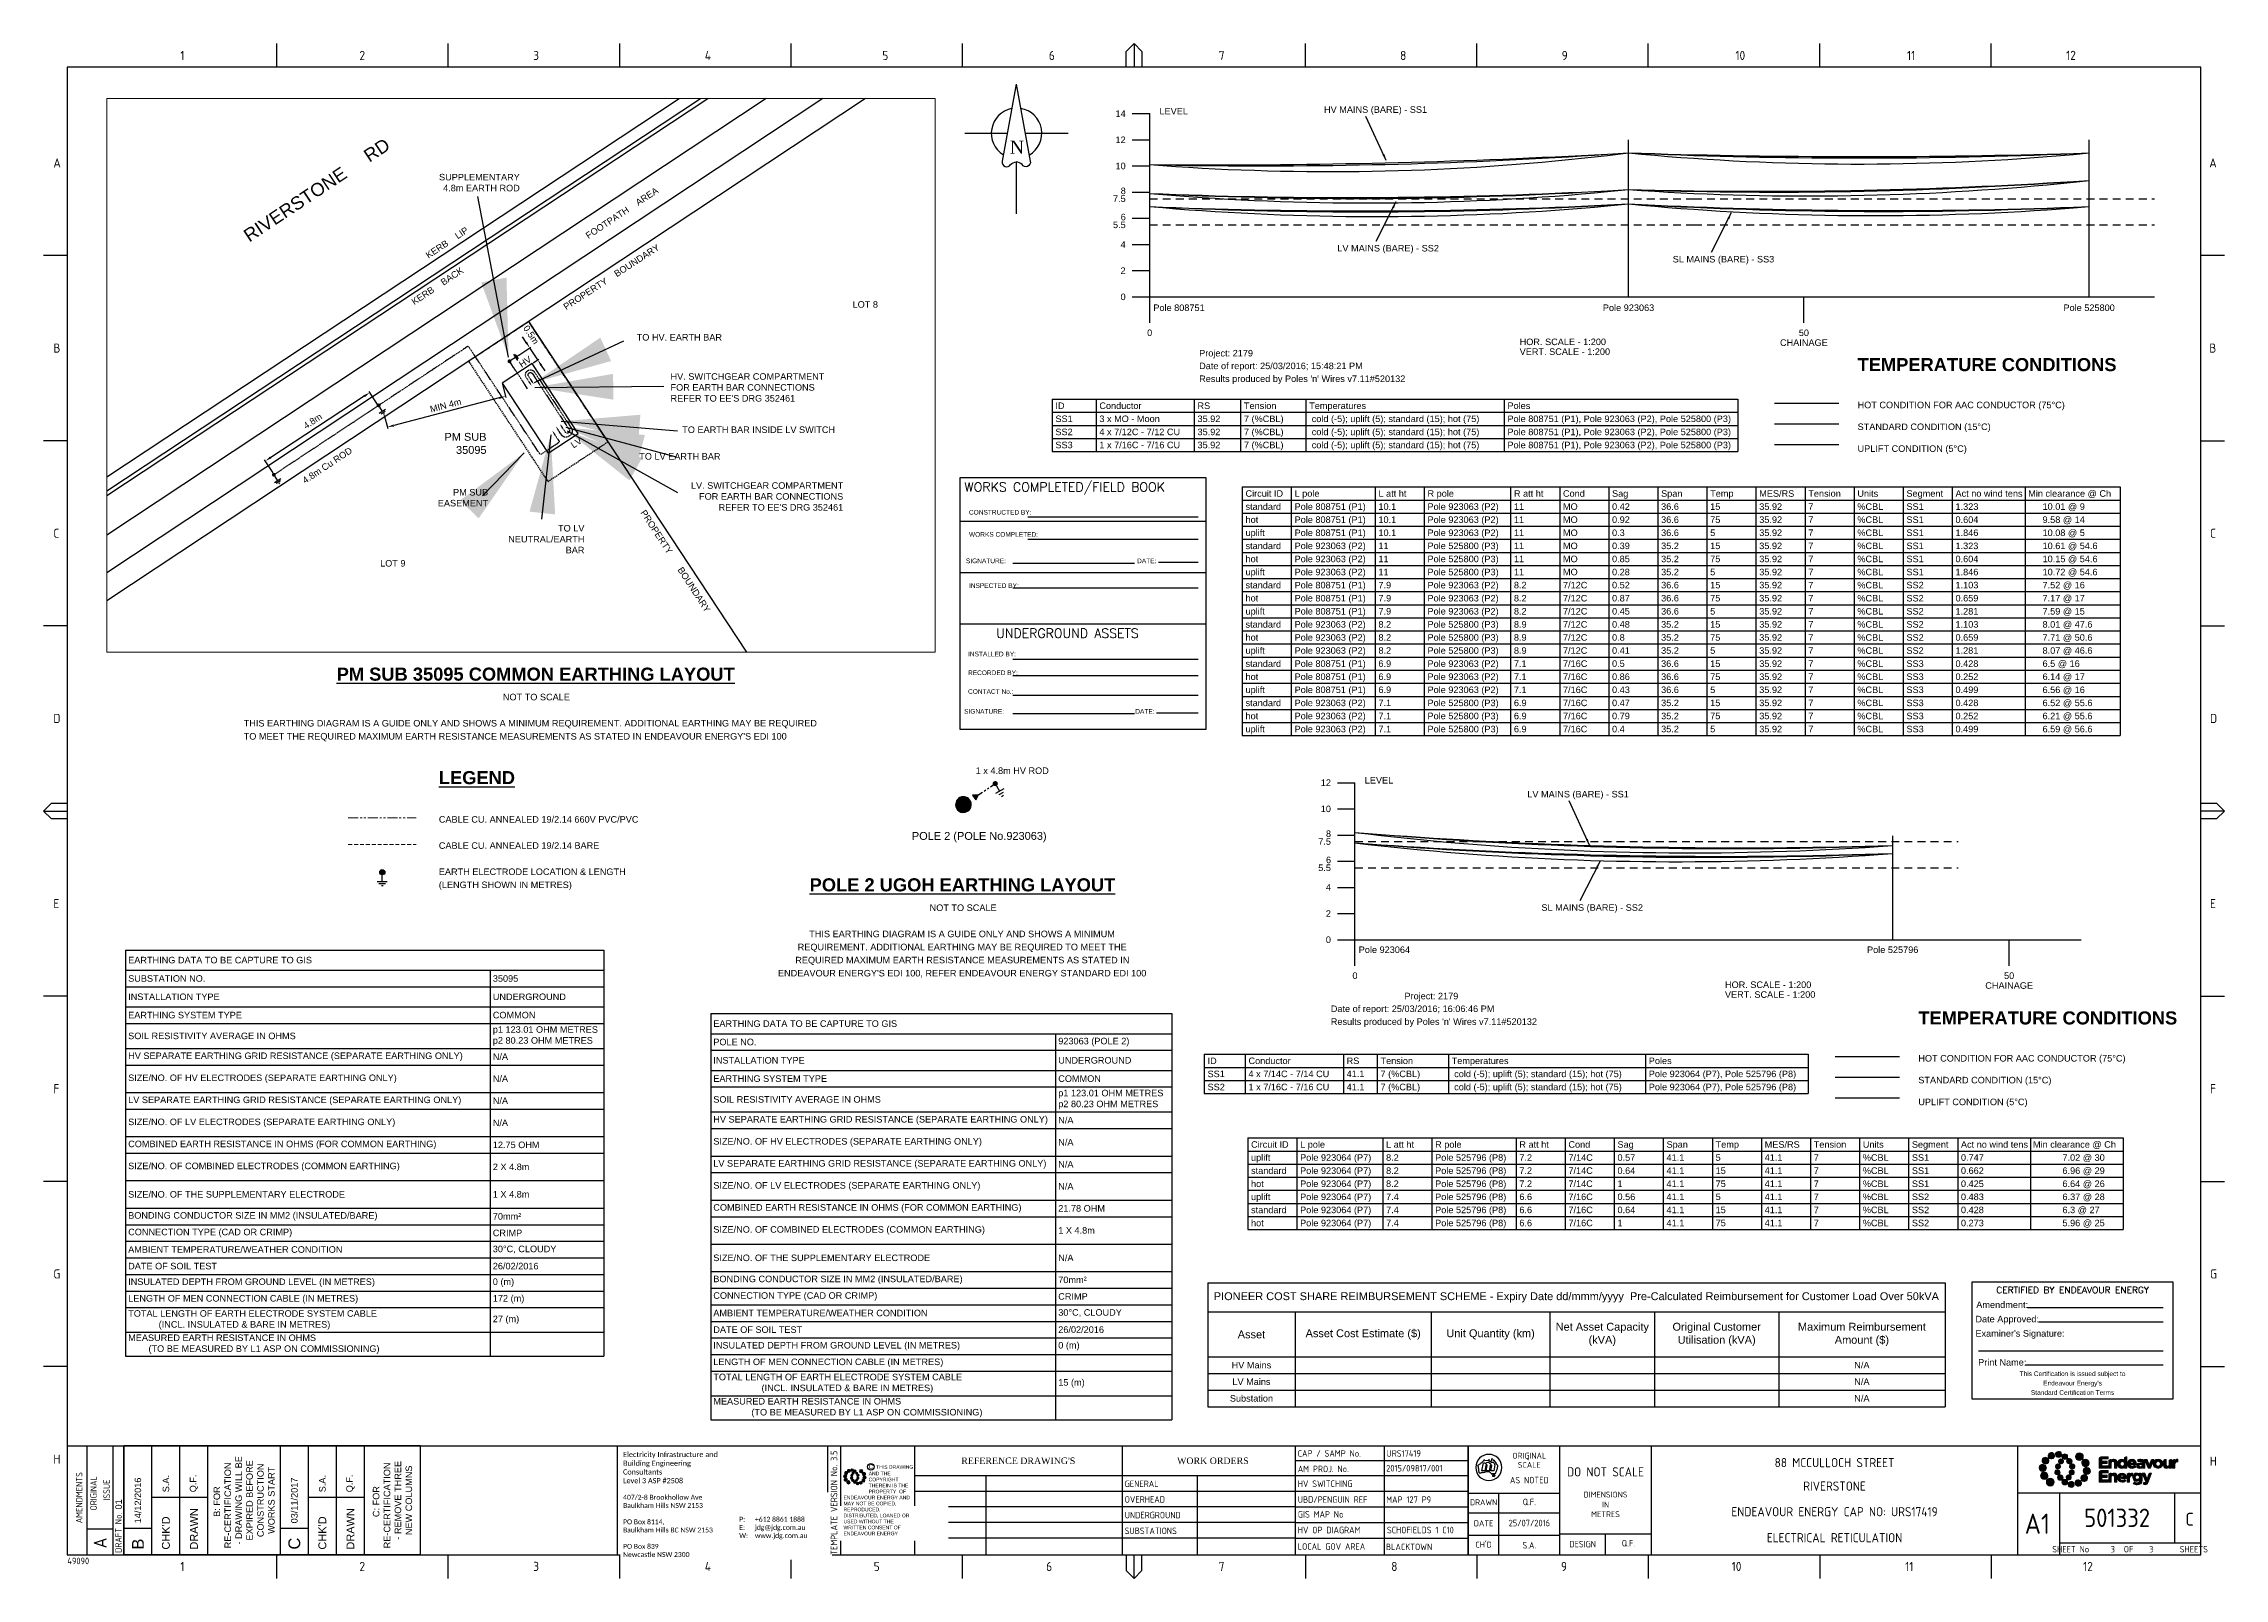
# Paper-space layout 'Sheet3 A1' of a CAD drawing. Header units: metres, sheet in millimetres. Extents: x -9 to 825, y -5 to 581.
# The model-space entities are those that its viewports show. They can reach past a viewport. Long polylines and large blocks are cut down to what shows.
import ezdxf
from ezdxf.enums import TextEntityAlignment as Align

# ---------------------------------------------------------------- set-up
doc = ezdxf.new("R2010")
doc.units = ezdxf.units.M
for name, pattern in [('Cable New OH', [6, 4, -2]), ('Dash', [5, 3, -2]), ('DASHED', [0.75, 0.5, -0.25]), ('PHANTOM2', [1.25, 0.625, -0.125, 0.125, -0.125, 0.125, -0.125])]:
    doc.linetypes.add(name, pattern=pattern)
doc.layers.get('0').update_dxf_attribs({"color": 6})
for name, color, linetype in [('_User Miscellaneous1', 7, 'Continuous'), ('_User Miscellaneous2', 7, 'Continuous'), ('_User Miscellaneous3', 7, 'Continuous'), ('_User Miscellaneous4', 7, 'Continuous'), ('DEVELOP', 2, 'Continuous'), ('Notes', 7, 'Continuous'), ('SupportsUG_SP_EXT', 7, 'Continuous'), ('XR01255_CC_DES$0$FOOTPATH', 252, 'Continuous'), ('XR01255_CC_DES$0$ROAD_KERB', 252, 'Continuous'), ('XR01255_CC_DES$0$ROAD_KERB-BACK', 252, 'Continuous'), ('XR01255_CC_DES$0$ROAD_KERB-LIP', 252, 'Continuous'), ('XR01255_CC_LOT_LAYOUT$0$ST1_BDY_1', 252, 'Continuous'), ('XR01255_CC_LOT_LAYOUT$0$ST1_LOTS', 252, 'Continuous')]:
    doc.layers.add(name, color=color, linetype=linetype)
doc.styles.add('ARIAL', font='arial.ttf', dxfattribs={"height": 2})
doc.styles.add('Elec', font='romand__.ttf')
doc.styles.add('iecARIAL', font='arial.ttf', dxfattribs={"height": 2})
doc.styles.add('iecISOCP', font='isocp.shx')
doc.styles.add('iecNAME', font='times.ttf')
doc.styles.add('iecTimesNewRoman', font='times.ttf')
doc.styles.add('POLE_LABEL', font='arial.ttf')
doc.styles.get("Standard").update_dxf_attribs({"font": 'arial.ttf'})
doc.dimstyles.new('Annotative', dxfattribs={"dimscale": 0, "dimtxt": 2.5, "dimasz": 2.5, "dimexe": 1.25, "dimexo": 0.625, "dimtad": 1, "dimtxsty": 'Standard', "dimcen": 2.5, "dimadec": 0, "dimazin": 0, "dimtfac": 1, "dimtmove": 0, "dimatfit": 3, "dimfxl": 1, "dimarcsym": 0})
doc.dimstyles.new('ISO-25', dxfattribs={"dimtxt": 2.5, "dimasz": 2.5, "dimexe": 1.25, "dimexo": 0.625, "dimtad": 1, "dimtxsty": 'Standard', "dimcen": 2.5, "dimadec": 0, "dimazin": 0, "dimtfac": 1, "dimtmove": 0, "dimatfit": 3, "dimfxl": 1, "dimarcsym": 0})
doc.dimstyles.get("Standard").update_dxf_attribs({"dimtxt": 0.18, "dimasz": 0.18, "dimexe": 0.18, "dimexo": 0.0625, "dimgap": 0.09, "dimtad": 0, "dimtih": 1, "dimtoh": 1, "dimdec": 4, "dimzin": 0, "dimdsep": 46, "dimtxsty": 'Standard', "dimcen": 0.09, "dimadec": 0, "dimazin": 0, "dimtfac": 1, "dimtdec": 4, "dimtofl": 0, "dimtmove": 0, "dimatfit": 3, "dimfxl": 1, "dimtolj": 1, "dimtzin": 0, "dimarcsym": 0})

psp = doc.layouts.new('Sheet3 A1')

# ---------------------------------------------------------------- texts
at = {"layer": '_User Miscellaneous1'}
for s, p in [('14', (404.75, 554.33)), ('12', (404.75, 544.33)), ('10', (404.75, 534.33)), ('8', (404.79, 524.82)), ('7.5', (404.75, 521.83)), ('5.5', (404.75, 511.83)), ('6', (404.79, 514.82)), ('4', (404.75, 504.33)), ('2', (404.75, 494.33)), ('0', (404.75, 484.33)), ('12', (483.19, 298.69)), ('10', (483.19, 288.69)), ('7.5', (483.19, 276.19)), ('8', (483.24, 279.18)), ('5.5', (483.19, 266.19)), ('6', (483.24, 269.18)), ('4', (483.19, 258.69)), ('2', (483.19, 248.69)), ('0', (483.19, 238.69))]:
    psp.add_text(s, height=2.5, dxfattribs=at).set_placement(p, align=Align.MIDDLE_RIGHT)
at = {"layer": '_User Miscellaneous1', "color": 1}
for p in [(417.67, 554.01), (496.11, 298.37)]:
    psp.add_text('LEVEL', height=2.5, dxfattribs=at).set_placement(p)
at = {"layer": '_User Miscellaneous1'}
for s, p in [('Pole 808751', (425.13, 478.16)), ('Pole 923063', (596.92, 478.16)), ('Pole 525800', (772.92, 478.16)), ('Pole 923064', (503.62, 232.86)), ('Pole 525796', (697.86, 232.86))]:
    psp.add_text(s, height=2.5, dxfattribs=at).set_placement(p, align=Align.BOTTOM_CENTER)
for s, p in [('0', (413.92, 471.83)), ('50', (663.92, 471.83)), ('0', (492.36, 226.19)), ('50', (742.36, 226.19))]:
    psp.add_text(s, height=2.5, dxfattribs=at).set_placement(p, align=Align.TOP_CENTER)
for s, p in [('HOR. SCALE - 1:200', (555.31, 465.88)), ('Project: 2179', (432.83, 461.55)), ('Date of report: 25/03/2016; 15:48:21 PM', (432.83, 456.69)), ('VERT. SCALE - 1:200', (555.31, 462.13)), ("Results produced by Poles 'n' Wires v7.11#520132", (432.83, 451.78)), ('ID', (377.9, 441.47)), ('Conductor', (394.7, 441.47)), ('RS', (432.2, 441.47)), ('Tension', (449.94, 441.47)), ('Temperatures', (474.88, 441.47)), ('Poles', (550.64, 441.47)), ('SS1', (377.9, 436.47)), ('SS2', (377.9, 431.47)), ('4 x 7/12C - 7/12 CU', (394.7, 431.47)), ('3 x MO - Moon', (394.7, 436.47)), ('35.92', (432.2, 436.47)), ('35.92', (432.2, 431.47)), ('7 (%CBL)', (449.94, 436.47)), ('7 (%CBL)', (449.94, 431.47)), (' cold (-5); uplift (5); standard (15); hot (75)', (474.88, 436.47)), (' cold (-5); uplift (5); standard (15); hot (75)', (474.88, 431.47)), ('Pole 808751 (P1), Pole 923063 (P2), Pole 525800 (P3)', (550.64, 436.47)), ('Pole 808751 (P1), Pole 923063 (P2), Pole 525800 (P3)', (550.64, 431.47)), ('SS3', (377.9, 426.47)), ('1 x 7/16C - 7/16 CU', (394.7, 426.47)), ('35.92', (432.2, 426.47)), ('7 (%CBL)', (449.94, 426.47)), (' cold (-5); uplift (5); standard (15); hot (75)', (474.88, 426.47)), ('Pole 808751 (P1), Pole 923063 (P2), Pole 525800 (P3)', (550.64, 426.47)), ('Circuit ID', (450.55, 407.93)), ('L pole', (469.3, 407.93)), ('L att ht', (501.34, 407.93)), ('R pole', (520.09, 407.93)), ('R att ht', (553.11, 407.93)), ('Cond', (571.86, 407.93)), ('Sag', (590.61, 407.93)), ('Span', (609.36, 407.93)), ('Temp', (628.11, 407.93)), ('MES/RS', (646.86, 407.93)), ('Tension', (665.61, 407.93)), ('Units', (684.36, 407.93)), ('Segment', (703.11, 407.93)), ('Act no wind tens', (721.86, 407.93)), ('Min clearance @ Ch', (749.64, 407.93)), ('standard', (450.55, 402.93)), ('hot', (450.55, 397.93)), ('Pole 808751 (P1) ', (469.3, 402.93)), ('Pole 808751 (P1)', (469.3, 397.93)), ('10.1', (501.34, 402.93)), ('10.1', (501.34, 397.93)), ('Pole 923063 (P2)', (520.09, 402.93)), ('Pole 923063 (P2)', (520.09, 397.93)), ('11', (553.11, 402.93)), ('11', (553.11, 397.93)), ('MO', (571.86, 402.93)), ('MO', (571.86, 397.93)), ('0.42', (590.61, 402.93)), ('0.92', (590.61, 397.93)), ('36.6', (609.36, 402.93)), ('36.6', (609.36, 397.93)), ('75', (628.11, 397.93)), ('15', (628.11, 402.93)), ('35.92', (646.86, 402.93)), ('35.92', (646.86, 397.93)), ('7', (665.61, 402.93)), ('7', (665.61, 397.93)), ('%CBL', (684.36, 402.93)), ('%CBL', (684.36, 397.93)), ('SS1', (703.11, 402.93)), ('SS1', (703.11, 397.93)), ('0.604', (721.86, 397.93)), ('1.323', (721.86, 402.93)), ('9.58 @ 14', (755.12, 397.93)), ('10.01 @ 9', (755.12, 402.93)), ('uplift', (450.55, 392.93)), ('Pole 808751 (P1)', (469.3, 392.93)), ('10.1', (501.34, 392.93)), ('Pole 923063 (P2)', (520.09, 392.93)), ('11', (553.11, 392.93)), ('MO', (571.86, 392.93)), ('0.3', (590.61, 392.93)), ('36.6', (609.36, 392.93)), ('5', (628.11, 392.93)), ('35.92', (646.86, 392.93)), ('7', (665.61, 392.93)), ('%CBL', (684.36, 392.93)), ('SS1', (703.11, 392.93)), ('1.846', (721.86, 392.93)), ('10.08 @ 5', (755.12, 392.93)), ('standard', (450.55, 387.93)), ('hot', (450.55, 382.93)), ('Pole 923063 (P2)', (469.3, 387.93)), ('Pole 923063 (P2)', (469.3, 382.93)), ('11', (501.34, 387.93)), ('11', (501.34, 382.93)), ('Pole 525800 (P3)', (520.09, 387.93)), ('Pole 525800 (P3)', (520.09, 382.93)), ('11', (553.11, 387.93)), ('11', (553.11, 382.93)), ('MO', (571.86, 387.93)), ('MO', (571.86, 382.93)), ('0.39', (590.61, 387.93)), ('0.85', (590.61, 382.93)), ('35.2', (609.36, 387.93)), ('35.2', (609.36, 382.93)), ('75', (628.11, 382.93)), ('15', (628.11, 387.93)), ('35.92', (646.86, 387.93)), ('35.92', (646.86, 382.93)), ('7', (665.61, 387.93)), ('7', (665.61, 382.93)), ('%CBL', (684.36, 387.93)), ('%CBL', (684.36, 382.93)), ('SS1', (703.11, 387.93)), ('SS1', (703.11, 382.93)), ('0.604', (721.86, 382.93)), ('1.323', (721.86, 387.93)), ('10.61 @ 54.6', (755.12, 387.93)), ('10.15 @ 54.6', (755.12, 382.93)), ('standard', (450.55, 372.93)), ('uplift', (450.55, 377.93)), ('Pole 923063 (P2)', (469.3, 377.93)), ('Pole 808751 (P1)', (469.3, 372.93)), ('7.9', (501.34, 372.93)), ('11', (501.34, 377.93)), ('Pole 525800 (P3)', (520.09, 377.93)), ('Pole 923063 (P2)', (520.09, 372.93)), ('8.2', (553.11, 372.93)), ('11', (553.11, 377.93)), ('7/12C', (571.86, 372.93)), ('MO', (571.86, 377.93)), ('0.28', (590.61, 377.93)), ('0.52', (590.61, 372.93)), ('35.2', (609.36, 377.93)), ('36.6', (609.36, 372.93)), ('5', (628.11, 377.93)), ('15', (628.11, 372.93)), ('35.92', (646.86, 377.93)), ('35.92', (646.86, 372.93)), ('7', (665.61, 377.93)), ('7', (665.61, 372.93)), ('%CBL', (684.36, 377.93)), ('%CBL', (684.36, 372.93)), ('SS1', (703.11, 377.93)), ('SS2', (703.11, 372.93)), ('1.846', (721.86, 377.93)), ('1.103', (721.86, 372.93)), ('7.52 @ 16', (755.12, 372.93)), ('10.72 @ 54.6', (755.12, 377.93)), ('hot', (450.55, 367.93)), ('Pole 808751 (P1)', (469.3, 367.93)), ('7.9', (501.34, 367.93)), ('Pole 923063 (P2)', (520.09, 367.93)), ('8.2', (553.11, 367.93)), ('7/12C', (571.86, 367.93)), ('0.87', (590.61, 367.93)), ('36.6', (609.36, 367.93)), ('75', (628.11, 367.93)), ('35.92', (646.86, 367.93)), ('7', (665.61, 367.93)), ('%CBL', (684.36, 367.93)), ('SS2', (703.11, 367.93)), ('0.659', (721.86, 367.93)), ('7.17 @ 17', (755.12, 367.93)), ('standard', (450.55, 357.93)), ('uplift', (450.55, 362.93)), ('Pole 808751 (P1)', (469.3, 362.93)), ('Pole 923063 (P2)', (469.3, 357.93)), ('8.2', (501.34, 357.93)), ('7.9', (501.34, 362.93)), ('Pole 923063 (P2)', (520.09, 362.93)), ('Pole 525800 (P3)', (520.09, 357.93)), ('8.2', (553.11, 362.93)), ('8.9', (553.11, 357.93)), ('7/12C', (571.86, 362.93)), ('7/12C', (571.86, 357.93)), ('0.45', (590.61, 362.93)), ('0.48', (590.61, 357.93)), ('36.6', (609.36, 362.93)), ('35.2', (609.36, 357.93)), ('5', (628.11, 362.93)), ('15', (628.11, 357.93)), ('35.92', (646.86, 362.93)), ('35.92', (646.86, 357.93)), ('7', (665.61, 362.93)), ('7', (665.61, 357.93)), ('%CBL', (684.36, 362.93)), ('%CBL', (684.36, 357.93)), ('SS2', (703.11, 362.93)), ('SS2', (703.11, 357.93)), ('1.281', (721.86, 362.93)), ('1.103', (721.86, 357.93)), ('8.01 @ 47.6', (755.12, 357.93)), ('7.59 @ 15', (755.12, 362.93)), ('uplift', (450.55, 347.93)), ('hot', (450.55, 352.93)), ('Pole 923063 (P2)', (469.3, 352.93)), ('Pole 923063 (P2)', (469.3, 347.93)), ('8.2', (501.34, 352.93)), ('8.2', (501.34, 347.93)), ('Pole 525800 (P3)', (520.09, 352.93)), ('Pole 525800 (P3)', (520.09, 347.93)), ('8.9', (553.11, 352.93)), ('8.9', (553.11, 347.93)), ('7/12C', (571.86, 352.93)), ('7/12C', (571.86, 347.93)), ('0.8', (590.61, 352.93)), ('0.41', (590.61, 347.93)), ('35.2', (609.36, 352.93)), ('35.2', (609.36, 347.93)), ('5', (628.11, 347.93)), ('75', (628.11, 352.93)), ('35.92', (646.86, 352.93)), ('35.92', (646.86, 347.93)), ('7', (665.61, 352.93)), ('7', (665.61, 347.93)), ('%CBL', (684.36, 352.93)), ('%CBL', (684.36, 347.93)), ('SS2', (703.11, 352.93)), ('SS2', (703.11, 347.93)), ('0.659', (721.86, 352.93)), ('1.281', (721.86, 347.93)), ('8.07 @ 46.6', (755.12, 347.93)), ('7.71 @ 50.6', (755.12, 352.93)), ('standard', (450.55, 342.93)), ('Pole 808751 (P1)', (469.3, 342.93)), ('6.9', (501.34, 342.93)), ('Pole 923063 (P2)', (520.09, 342.93)), ('7.1', (553.11, 342.93)), ('7/16C', (571.86, 342.93)), ('0.5', (590.61, 342.93)), ('36.6', (609.36, 342.93)), ('15', (628.11, 342.93)), ('35.92', (646.86, 342.93)), ('7', (665.61, 342.93)), ('%CBL', (684.36, 342.93)), ('SS3', (703.11, 342.93)), ('0.428', (721.86, 342.93)), ('6.5 @ 16', (755.12, 342.93)), ('uplift', (450.55, 332.93)), ('hot', (450.55, 337.93)), ('Pole 808751 (P1)', (469.3, 337.93)), ('Pole 808751 (P1)', (469.3, 332.93)), ('6.9', (501.34, 337.93)), ('6.9', (501.34, 332.93)), ('Pole 923063 (P2)', (520.09, 337.93)), ('Pole 923063 (P2)', (520.09, 332.93)), ('7.1', (553.11, 337.93)), ('7.1', (553.11, 332.93)), ('7/16C', (571.86, 337.93)), ('7/16C', (571.86, 332.93)), ('0.86', (590.61, 337.93)), ('0.43', (590.61, 332.93)), ('36.6', (609.36, 337.93)), ('36.6', (609.36, 332.93)), ('5', (628.11, 332.93)), ('75', (628.11, 337.93)), ('35.92', (646.86, 337.93)), ('35.92', (646.86, 332.93)), ('7', (665.61, 337.93)), ('7', (665.61, 332.93)), ('%CBL', (684.36, 337.93)), ('%CBL', (684.36, 332.93)), ('SS3', (703.11, 337.93)), ('SS3', (703.11, 332.93)), ('0.252', (721.86, 337.93)), ('0.499', (721.86, 332.93)), ('6.14 @ 17', (755.12, 337.93)), ('6.56 @ 16', (755.12, 332.93)), ('standard', (450.55, 327.93)), ('hot', (450.55, 322.93)), ('Pole 923063 (P2)', (469.3, 327.93)), ('Pole 923063 (P2)', (469.3, 322.93)), ('7.1', (501.34, 327.93)), ('7.1', (501.34, 322.93)), ('Pole 525800 (P3)', (520.09, 327.93)), ('Pole 525800 (P3)', (520.09, 322.93)), ('6.9', (553.11, 327.93)), ('6.9', (553.11, 322.93)), ('7/16C', (571.86, 327.93)), ('7/16C', (571.86, 322.93)), ('0.47', (590.61, 327.93)), ('0.79', (590.61, 322.93)), ('35.2', (609.36, 327.93)), ('35.2', (609.36, 322.93)), ('75', (628.11, 322.93)), ('15', (628.11, 327.93)), ('35.92', (646.86, 327.93)), ('35.92', (646.86, 322.93)), ('7', (665.61, 327.93)), ('7', (665.61, 322.93)), ('%CBL', (684.36, 327.93)), ('%CBL', (684.36, 322.93)), ('SS3', (703.11, 327.93)), ('SS3', (703.11, 322.93)), ('0.428', (721.86, 327.93)), ('0.252', (721.86, 322.93)), ('6.52 @ 55.6', (755.12, 327.93)), ('6.21 @ 55.6', (755.12, 322.93)), ('uplift', (450.55, 317.93)), ('Pole 923063 (P2)', (469.3, 317.93)), ('7.1', (501.34, 317.93)), ('Pole 525800 (P3)', (520.09, 317.93)), ('6.9', (553.11, 317.93)), ('7/16C', (571.86, 317.93)), ('0.4', (590.61, 317.93)), ('35.2', (609.36, 317.93)), ('5', (628.11, 317.93)), ('35.92', (646.86, 317.93)), ('7', (665.61, 317.93)), ('%CBL', (684.36, 317.93)), ('SS3', (703.11, 317.93)), ('0.499', (721.86, 317.93)), ('6.59 @ 56.6', (755.12, 317.93)), ('Project: 2179', (511.28, 215.91)), ('VERT. SCALE - 1:200', (633.76, 216.49)), ('HOR. SCALE - 1:200', (633.76, 220.24)), ('Date of report: 25/03/2016; 16:06:46 PM', (483.14, 211.05)), ("Results produced by Poles 'n' Wires v7.11#520132", (483.14, 206.14)), ('ID', (436.04, 191.17)), ('Conductor', (451.69, 191.17)), ('RS', (489.19, 191.17)), ('Tension', (502.14, 191.17)), ('Temperatures', (529.32, 191.17)), ('Poles', (604.66, 191.17)), ('SS1', (436.04, 186.17)), ('SS2', (436.04, 181.17)), ('4 x 7/14C - 7/14 CU', (451.69, 186.17)), ('1 x 7/16C - 7/16 CU', (451.69, 181.17)), ('41.1', (489.19, 186.17)), ('41.1', (489.19, 181.17)), ('7 (%CBL)', (502.14, 186.17)), ('7 (%CBL)', (502.14, 181.17)), (' cold (-5); uplift (5); standard (15); hot (75)', (529.32, 186.17)), (' cold (-5); uplift (5); standard (15); hot (75)', (529.32, 181.17)), ('Pole 923064 (P7), Pole 525796 (P8)', (604.66, 186.17)), ('Pole 923064 (P7), Pole 525796 (P8)', (604.66, 181.17)), ('Circuit ID', (452.66, 159.2)), ('L pole', (471.41, 159.2)), ('L att ht', (504.26, 159.2)), ('R pole', (523.01, 159.2)), ('R att ht', (555.19, 159.2)), ('Cond', (573.94, 159.2)), ('Sag', (592.69, 159.2)), ('Span', (611.44, 159.2)), ('Temp', (630.19, 159.2)), ('MES/RS', (648.94, 159.2)), ('Tension', (667.69, 159.2)), ('Units', (686.44, 159.2)), ('Segment', (705.19, 159.2)), ('Act no wind tens', (723.94, 159.2)), ('Min clearance @ Ch', (751.47, 159.2)), ('standard', (452.66, 149.2)), ('uplift', (452.66, 154.2)), ('Pole 923064 (P7)', (471.41, 154.2)), ('Pole 923064 (P7)', (471.41, 149.2)), ('8.2', (504.26, 154.2)), ('8.2', (504.26, 149.2)), ('Pole 525796 (P8)', (523.01, 154.2)), ('Pole 525796 (P8)', (523.01, 149.2)), ('7.2', (555.19, 154.2)), ('7.2', (555.19, 149.2)), ('7/14C', (573.94, 154.2)), ('7/14C', (573.94, 149.2)), ('0.57', (592.69, 154.2)), ('0.64', (592.69, 149.2)), ('41.1', (611.44, 154.2)), ('41.1', (611.44, 149.2)), ('5', (630.19, 154.2)), ('15', (630.19, 149.2)), ('41.1', (648.94, 154.2)), ('41.1', (648.94, 149.2)), ('7', (667.69, 154.2)), ('7', (667.69, 149.2)), ('%CBL', (686.44, 154.2)), ('%CBL', (686.44, 149.2)), ('SS1', (705.19, 154.2)), ('SS1', (705.19, 149.2)), ('0.747', (723.94, 154.2)), ('0.662', (723.94, 149.2)), ('7.02 @ 30', (762.73, 154.2)), ('6.96 @ 29', (762.73, 149.2)), ('uplift', (452.66, 139.2)), ('hot', (452.66, 144.2)), ('Pole 923064 (P7)', (471.41, 144.2)), ('Pole 923064 (P7)', (471.41, 139.2)), ('8.2', (504.26, 144.2)), ('7.4', (504.26, 139.2)), ('Pole 525796 (P8)', (523.01, 144.2)), ('Pole 525796 (P8)', (523.01, 139.2)), ('7.2', (555.19, 144.2)), ('6.6', (555.19, 139.2)), ('7/14C', (573.94, 144.2)), ('7/16C', (573.94, 139.2)), ('0.56', (592.69, 139.2)), ('1', (592.69, 144.2)), ('41.1', (611.44, 144.2)), ('41.1', (611.44, 139.2)), ('5', (630.19, 139.2)), ('75', (630.19, 144.2)), ('41.1', (648.94, 144.2)), ('41.1', (648.94, 139.2)), ('7', (667.69, 144.2)), ('7', (667.69, 139.2)), ('%CBL', (686.44, 144.2)), ('%CBL', (686.44, 139.2)), ('SS1', (705.19, 144.2)), ('SS2', (705.19, 139.2)), ('0.425', (723.94, 144.2)), ('0.483', (723.94, 139.2)), ('6.64 @ 26', (762.73, 144.2)), ('6.37 @ 28', (762.73, 139.2)), ('standard', (452.66, 134.2)), ('Pole 923064 (P7)', (471.41, 134.2)), ('7.4', (504.26, 134.2)), ('Pole 525796 (P8)', (523.01, 134.2)), ('6.6', (555.19, 134.2)), ('7/16C', (573.94, 134.2)), ('0.64', (592.69, 134.2)), ('41.1', (611.44, 134.2)), ('15', (630.19, 134.2)), ('41.1', (648.94, 134.2)), ('7', (667.69, 134.2)), ('%CBL', (686.44, 134.2)), ('SS2', (705.19, 134.2)), ('0.428', (723.94, 134.2)), ('6.3 @ 27', (762.73, 134.2)), ('hot', (452.66, 129.2)), ('Pole 923064 (P7)', (471.41, 129.2)), ('7.4', (504.26, 129.2)), ('Pole 525796 (P8)', (523.01, 129.2)), ('6.6', (555.19, 129.2)), ('7/16C', (573.94, 129.2)), ('1', (592.69, 129.2)), ('41.1', (611.44, 129.2)), ('75', (630.19, 129.2)), ('41.1', (648.94, 129.2)), ('7', (667.69, 129.2)), ('%CBL', (686.44, 129.2)), ('SS2', (705.19, 129.2)), ('0.273', (723.94, 129.2)), ('5.96 @ 25', (762.73, 129.2))]:
    psp.add_text(s, height=2.5, dxfattribs=at).set_placement(p)
at = {"layer": '_User Miscellaneous1', "color": 1}
for p in [(663.92, 468.08), (742.36, 222.44)]:
    psp.add_text('CHAINAGE', height=2.5, dxfattribs=at).set_placement(p, align=Align.TOP_CENTER)
at = {"layer": '_User Miscellaneous1', "char_height": 2.0833, "width": 102.0512, "attachment_point": 1, "style": 'iecARIAL'}
for insert in [(684.44, 460.93), (707.65, 211.3)]:
    psp.add_mtext('{\\fArial|b1|i0|c0|p34;\\H2.4001x;TEMPERATURE CONDITIONS\\fArial|b0|i0|c0|p34;\\H0.5x;\\P\\P\\H0.99996x;\\P\\H1.0001x;HOT CONDITION FOR AAC CONDUCTOR\\H0.99996x; (75%%DC)\\P\\H0.99996x;\\P\\H0.99996x;STANDARD CONDITION (15%%DC)\\P\\PUPLIFT CONDITION (5%%DC)}', dxfattribs=dict(at, insert=insert))
at = {"layer": '_User Miscellaneous1', "lineweight": 30, "insert": (361.41, 301.99), "char_height": 2.5, "width": 35.449, "attachment_point": 8, "style": 'iecARIAL'}
psp.add_mtext('1 x 4.8m HV ROD ', dxfattribs=at)
at = {"layer": '_User Miscellaneous2', "linetype": 'Cable New OH', "insert": (318.63, 279.85), "char_height": 3, "width": 59.8576, "attachment_point": 1}
psp.add_mtext('\\pi4.4237;POLE 2 (POLE No.923063)', dxfattribs=at)
at = {"layer": '_User Miscellaneous3', "style": 'ARIAL'}
for s, p in [('HV MAINS (BARE) - SS1', (480.55, 554.63)), ('LV MAINS (BARE) - SS2', (485.64, 501.66)), ('SL MAINS (BARE) - SS3', (613.79, 497.46)), ('LV MAINS (BARE) - SS1', (558.23, 293.05)), ('SL MAINS (BARE) - SS2', (563.62, 249.73))]:
    psp.add_text(s, height=2.5, dxfattribs=at).set_placement(p)
at = {"layer": 'Notes', "lineweight": -3, "char_height": 3, "attachment_point": 1, "line_spacing_factor": 1.2}
for s, insert, width in [("\\pi35.54;{\\fArial|b1|i0|c0|p34;\\H1.6667x;\\LPM SUB 35095 COMMON EARTHING LAYOUT\\H1.4401x;\\P\\pi98.084;\\fArial|b0|i0|c0|p34;\\H0.34721x;\\l NOT TO SCALE \\H1.4401x;\\P\\pi111.28;\\H0.69442x;\\P\\pi0;THIS EARTHING DIAGRAM IS A GUIDE ONLY AND SHOWS A MINIMUM REQUIREMENT. ADDITIONAL EARTHING MAY BE REQUIRED TO MEET THE REQUIRED MAXIMUM EARTH RESISTANCE MEASUREMENTS AS STATED IN ENDEAVOUR ENERGY'S EDI 100  }", (67.7, 342.66), 222.5676), ('{\\fArial|b1|i0|c0|p34;\\H1.6667x;\\LLEGEND\\fArial|b0|i0|c0|p34;\\l \\P\\H0.72003x;\\P\\H0.69442x;CABLE CU. ANNEALED 19/2.14 660V PVC/PVC\\P\\PCABLE CU. ANNEALED 19/2.14 BARE  \\P\\PEARTH ELECTRODE LOCATION & LENGTH\\P(LENGTH SHOWN IN METRES)}', (142.28, 303.12), 156.9209), ("\\pi13.075;{\\fArial|b1|i0|c0|p34;\\H1.6667x;\\LPOLE 2 UGOH EARTHING LAYOUT\\H1.4401x;\\P\\pi57.956;\\fArial|b0|i0|c0|p34;\\H0.34721x;\\l NOT TO SCALE \\H1.4401x;\\P\\pi71.156;\\H0.69442x;\\P\\pi12.922;\\H0.99991x;THIS EARTHING DIAGRAM IS A GUIDE ONLY AND SHOWS A MINIMUM \\P\\pi8.5159;REQUIREMENT. ADDITIONAL EARTHING MAY BE REQUIRED TO MEET THE \\P\\pi7.5942;REQUIRED MAXIMUM EARTH RESISTANCE MEASUREMENTS AS STATED IN \\P\\pi0.98271;ENDEAVOUR ENERGY'S EDI 100, REFER ENDEAVOUR ENERGY STANDARD EDI 100\\P\\pi0;\\H1.0001x;  }", (270.9, 262.16), 142.3114)]:
    psp.add_mtext(s, dxfattribs=dict(at, insert=insert, width=width))

msp = doc.modelspace()

# ---------------------------------------------------------------- texts
at = {"layer": '_User Miscellaneous1'}
msp.add_text('PROPERTY    BOUNDARY ', height=0.25, rotation=32.99771, dxfattribs=at).set_placement((303011.283, 6265611.446))
at = {"layer": '_User Miscellaneous1', "char_height": 0.25, "style": 'ARIAL'}
for s, insert, width, attachment_point in [('SUPPLEMENTARY\\P4.8m EARTH ROD', (303009.513, 6265615.987), 3.07279, 9), ('TO HV. EARTH BAR', (303013.98, 6265610.284), 5.10202, 7), ('TO EARTH BAR INSIDE LV SWITCH', (303015.721, 6265606.753), 7.16708, 7), ('TO LV EARTH BAR', (303017.183, 6265605.734), 5.065281527549813e-12, 9), ("LV. SWITCHGEAR COMPARTMENT FOR EARTH BAR CONNECTIONS REFER TO EE'S DRG 352461", (303021.873, 6265603.787), 6.07506, 9), ('PM SUB EASEMENT', (303008.302, 6265603.947), 2.37317, 9), ('TO LV NEUTRAL/EARTH BAR', (303011.984, 6265602.159), 3.4668, 9)]:
    msp.add_mtext(s, dxfattribs=dict(at, insert=insert, width=width, attachment_point=attachment_point))
at = {"layer": '_User Miscellaneous1', "char_height": 0.25, "width": 0.72374, "attachment_point": 2, "rotation": 33.54242, "style": 'ARIAL'}
for s, insert in [('HV', (303009.649, 6265609.583)), ('LV', (303011.603, 6265606.488))]:
    msp.add_mtext(s, dxfattribs=dict(at, insert=insert))
at = {"layer": '_User Miscellaneous4', "lineweight": -3, "attachment_point": 3, "line_spacing_factor": 1.2}
for s, insert, char_height, width, rotation in [('RIVERSTONE     RD', (303004.33, 6265618.054), 0.5, 7.72716, 33.60264), ('FOOTPATH    AREA', (303014.695, 6265616.165), 0.25, 7.72716, 33.60264), ('KERB    LIP', (303007.438, 6265614.652), 0.25, 7.72716, 33.60264), ('KERB    BACK', (303007.249, 6265613.113), 0.25, 5.72042, 33.60264), ('PROPERTY       BOUNDARY', (303016.816, 6265600.009), 0.25, 4.99035, 302.99771)]:
    msp.add_mtext(s, dxfattribs=dict(at, insert=insert, char_height=char_height, width=width, rotation=rotation))
at = {"layer": '_User Miscellaneous4', "lineweight": -3, "char_height": 0.25, "width": 2.49489, "attachment_point": 3, "line_spacing_factor": 1.2}
for s, insert in [('LOT 8', (303023.2, 6265611.793)), ('LOT 9', (303005.145, 6265601.903))]:
    msp.add_mtext(s, dxfattribs=dict(at, insert=insert))

# ---------------------------------------------------------------- blocks, each defined once
blk = doc.blocks.new('EE_LOGO_SMALL')
at = {"layer": 'Notes'}
h = blk.add_hatch(color=256, dxfattribs=at)
edge = h.paths.add_edge_path()
edge.add_spline(control_points=[(-8.4, 2), (-9.2, 2), (-9.8, 1.4), (-9.8, 0.7), (-9.9, -0.1), (-9.3, -0.7), (-8.6, -0.8), (-7.8, -0.8), (-7.2, -0.2), (-7.1, 0.5), (-7.1, 1.3), (-7.7, 1.9), (-8.4, 2)], knot_values=[0, 0, 0, 0, 1, 1, 1, 2, 2, 2, 3, 3, 3, 4, 4, 4, 4], degree=3, periodic=0)
h = blk.add_hatch(color=256, dxfattribs=at)
edge = h.paths.add_edge_path()
edge.add_spline(control_points=[(-6.8, 4.5), (-7.4, 4.8), (-8.2, 4.6), (-8.6, 4), (-8.9, 3.4), (-8.7, 2.6), (-8.1, 2.2), (-7.5, 1.9), (-6.7, 2.1), (-6.3, 2.7), (-6, 3.3), (-6.2, 4.1), (-6.8, 4.5)], knot_values=[0, 0, 0, 0, 1, 1, 1, 2, 2, 2, 3, 3, 3, 4, 4, 4, 4], degree=3, periodic=0)
h = blk.add_hatch(color=256, dxfattribs=at)
edge = h.paths.add_edge_path()
edge.add_spline(control_points=[(-4.2, 5.9), (-4.6, 6.5), (-5.3, 6.6), (-5.9, 6.3), (-6.4, 5.9), (-6.6, 5.1), (-6.2, 4.6), (-5.9, 4), (-5.1, 3.8), (-4.6, 4.2), (-4, 4.6), (-3.8, 5.3), (-4.2, 5.9)], knot_values=[0, 0, 0, 0, 1, 1, 1, 2, 2, 2, 3, 3, 3, 4, 4, 4, 4], degree=3, periodic=0)
h = blk.add_hatch(color=256, dxfattribs=at)
edge = h.paths.add_edge_path()
edge.add_spline(control_points=[(-1.3, 5.9), (-1.4, 6.5), (-2, 7), (-2.6, 6.9), (-3.3, 6.9), (-3.7, 6.3), (-3.7, 5.6), (-3.6, 5), (-3, 4.5), (-2.4, 4.6), (-1.7, 4.7), (-1.3, 5.2), (-1.3, 5.9)], knot_values=[0, 0, 0, 0, 1, 1, 1, 2, 2, 2, 3, 3, 3, 4, 4, 4, 4], degree=3, periodic=0)
h = blk.add_hatch(color=256, dxfattribs=at)
edge = h.paths.add_edge_path()
edge.add_spline(control_points=[(-2.5, 2.1), (-3, 2.2), (-3.5, 1.9), (-3.6, 1.3), (-3.7, 0.8), (-3.4, 0.3), (-2.9, 0.2), (-2.4, 0.1), (-1.9, 0.4), (-1.8, 0.9), (-1.7, 1.5), (-2, 2), (-2.5, 2.1)], knot_values=[0, 0, 0, 0, 1, 1, 1, 2, 2, 2, 3, 3, 3, 4, 4, 4, 4], degree=3, periodic=0)
h = blk.add_hatch(color=256, dxfattribs=at)
edge = h.paths.add_edge_path()
edge.add_spline(control_points=[(1, 4.9), (1, 4.3), (0.5, 3.8), (-0.1, 3.8), (-0.7, 3.8), (-1.2, 4.3), (-1.2, 4.9), (-1.2, 5.5), (-0.7, 6), (-0.1, 6), (0.5, 6), (1, 5.5), (1, 4.9)], knot_values=[0, 0, 0, 0, 1, 1, 1, 2, 2, 2, 3, 3, 3, 4, 4, 4, 4], degree=3, periodic=0)
edge = h.paths.add_edge_path()
edge.add_spline(control_points=[(-1.4, 4), (-1.9, 4.1), (-2.4, 3.8), (-2.5, 3.3), (-2.6, 2.7), (-2.3, 2.2), (-1.8, 2.1), (-1.3, 2), (-0.7, 2.3), (-0.6, 2.9), (-0.5, 3.4), (-0.9, 3.9), (-1.4, 4)], knot_values=[0, 0, 0, 0, 1, 1, 1, 2, 2, 2, 3, 3, 3, 4, 4, 4, 4], degree=3, periodic=0)
h = blk.add_hatch(color=256, dxfattribs=at)
edge = h.paths.add_edge_path()
edge.add_spline(control_points=[(2.3, 2.4), (2.8, 2.8), (2.8, 3.4), (2.4, 3.9), (2, 4.3), (1.4, 4.3), (0.9, 3.9), (0.5, 3.6), (0.5, 2.9), (0.9, 2.5), (1.2, 2), (1.9, 2), (2.3, 2.4)], knot_values=[0, 0, 0, 0, 1, 1, 1, 2, 2, 2, 3, 3, 3, 4, 4, 4, 4], degree=3, periodic=0)
edge = h.paths.add_edge_path()
edge.add_spline(control_points=[(1, 4.9), (1, 4.3), (0.5, 3.8), (-0.1, 3.8), (-0.7, 3.8), (-1.2, 4.3), (-1.2, 4.9), (-1.2, 5.5), (-0.7, 6), (-0.1, 6), (0.5, 6), (1, 5.5), (1, 4.9)], knot_values=[0, 0, 0, 0, 1, 1, 1, 2, 2, 2, 3, 3, 3, 4, 4, 4, 4], degree=3, periodic=0)
h = blk.add_hatch(color=256, dxfattribs=at)
edge = h.paths.add_edge_path()
edge.add_spline(control_points=[(1, 4.9), (1, 4.3), (0.5, 3.8), (-0.1, 3.8), (-0.7, 3.8), (-1.2, 4.3), (-1.2, 4.9), (-1.2, 5.5), (-0.7, 6), (-0.1, 6), (0.5, 6), (1, 5.5), (1, 4.9)], knot_values=[0, 0, 0, 0, 1, 1, 1, 2, 2, 2, 3, 3, 3, 4, 4, 4, 4], degree=3, periodic=0)
edge = h.paths.add_edge_path(flags=16)
edge.add_spline(control_points=[(1, 4.9), (1, 4.3), (0.5, 3.8), (-0.1, 3.8), (-0.7, 3.8), (-1.2, 4.3), (-1.2, 4.9), (-1.2, 5.5), (-0.7, 6), (-0.1, 6), (0.5, 6), (1, 5.5), (1, 4.9)], knot_values=[0, 0, 0, 0, 1, 1, 1, 2, 2, 2, 3, 3, 3, 4, 4, 4, 4], degree=3, periodic=0)
h = blk.add_hatch(color=256, dxfattribs=at)
edge = h.paths.add_edge_path()
edge.add_spline(control_points=[(3, 0.2), (3.5, 0.3), (3.8, 0.9), (3.7, 1.4), (3.6, 1.9), (3, 2.3), (2.5, 2.1), (1.9, 2), (1.6, 1.4), (1.8, 0.9), (1.9, 0.4), (2.5, 0.1), (3, 0.2)], knot_values=[0, 0, 0, 0, 1, 1, 1, 2, 2, 2, 3, 3, 3, 4, 4, 4, 4], degree=3, periodic=0)
h = blk.add_hatch(color=256, dxfattribs=at)
edge = h.paths.add_edge_path()
edge.add_spline(control_points=[(7, 4.9), (7, 4), (6.3, 3.4), (5.5, 3.4), (4.6, 3.4), (4, 4), (4, 4.9), (4, 5.7), (4.6, 6.4), (5.5, 6.4), (6.3, 6.4), (7, 5.7), (7, 4.9)], knot_values=[0, 0, 0, 0, 1, 1, 1, 2, 2, 2, 3, 3, 3, 4, 4, 4, 4], degree=3, periodic=0)
h = blk.add_hatch(color=256, dxfattribs=at)
edge = h.paths.add_edge_path()
edge.add_spline(control_points=[(8.4, 1.1), (9.1, 1.5), (9.4, 2.3), (9.1, 3), (8.8, 3.7), (7.9, 4.1), (7.2, 3.8), (6.5, 3.4), (6.2, 2.6), (6.5, 1.9), (6.8, 1.2), (7.7, 0.8), (8.4, 1.1)], knot_values=[0, 0, 0, 0, 1, 1, 1, 2, 2, 2, 3, 3, 3, 4, 4, 4, 4], degree=3, periodic=0)
h = blk.add_hatch(color=256, dxfattribs=at)
edge = h.paths.add_edge_path()
edge.add_spline(control_points=[(8.3, -1.9), (9, -1.9), (9.7, -1.4), (9.7, -0.6), (9.7, 0.1), (9.2, 0.8), (8.4, 0.8), (7.7, 0.8), (7, 0.3), (7, -0.5), (6.9, -1.2), (7.5, -1.9), (8.3, -1.9)], knot_values=[0, 0, 0, 0, 1, 1, 1, 2, 2, 2, 3, 3, 3, 4, 4, 4, 4], degree=3, periodic=0)
h = blk.add_hatch(color=256, dxfattribs=at)
edge = h.paths.add_edge_path()
edge.add_spline(control_points=[(-8.5, -1.1), (-9.2, -1.4), (-9.6, -2.3), (-9.3, -3), (-8.9, -3.7), (-8.1, -4), (-7.4, -3.7), (-6.7, -3.4), (-6.3, -2.5), (-6.6, -1.8), (-7, -1.1), (-7.8, -0.8), (-8.5, -1.1)], knot_values=[0, 0, 0, 0, 1, 1, 1, 2, 2, 2, 3, 3, 3, 4, 4, 4, 4], degree=3, periodic=0)
h = blk.add_hatch(color=256, dxfattribs=at)
edge = h.paths.add_edge_path()
edge.add_spline(control_points=[(-7.1, -4.8), (-7.1, -4), (-6.5, -3.3), (-5.6, -3.3), (-4.8, -3.3), (-4.1, -4), (-4.1, -4.8), (-4.1, -5.7), (-4.8, -6.3), (-5.6, -6.3), (-6.5, -6.3), (-7.1, -5.7), (-7.1, -4.8)], knot_values=[0, 0, 0, 0, 1, 1, 1, 2, 2, 2, 3, 3, 3, 4, 4, 4, 4], degree=3, periodic=0)
h = blk.add_hatch(color=256, dxfattribs=at)
edge = h.paths.add_edge_path()
edge.add_spline(control_points=[(-3.1, -0.2), (-3.7, -0.3), (-4, -0.8), (-3.8, -1.4), (-3.7, -1.9), (-3.2, -2.2), (-2.6, -2.1), (-2.1, -1.9), (-1.8, -1.4), (-1.9, -0.9), (-2.1, -0.3), (-2.6, 0), (-3.1, -0.2)], knot_values=[0, 0, 0, 0, 1, 1, 1, 2, 2, 2, 3, 3, 3, 4, 4, 4, 4], degree=3, periodic=0)
h = blk.add_hatch(color=256, dxfattribs=at)
edge = h.paths.add_edge_path()
edge.add_spline(control_points=[(-2.5, -2.3), (-2.9, -2.7), (-3, -3.4), (-2.6, -3.8), (-2.2, -4.2), (-1.5, -4.3), (-1.1, -3.9), (-0.7, -3.5), (-0.6, -2.8), (-1, -2.4), (-1.4, -2), (-2, -1.9), (-2.5, -2.3)], knot_values=[0, 0, 0, 0, 1, 1, 1, 2, 2, 2, 3, 3, 3, 4, 4, 4, 4], degree=3, periodic=0)
h = blk.add_hatch(color=256, dxfattribs=at)
edge = h.paths.add_edge_path()
edge.add_spline(control_points=[(-1.2, -4.8), (-1.2, -4.2), (-0.7, -3.7), (-0.1, -3.7), (0.5, -3.7), (1, -4.2), (1, -4.8), (1, -5.4), (0.5, -5.9), (-0.1, -5.9), (-0.7, -5.9), (-1.2, -5.4), (-1.2, -4.8)], knot_values=[0, 0, 0, 0, 1, 1, 1, 2, 2, 2, 3, 3, 3, 4, 4, 4, 4], degree=3, periodic=0)
h = blk.add_hatch(color=256, dxfattribs=at)
edge = h.paths.add_edge_path()
edge.add_spline(control_points=[(1.2, -3.9), (1.7, -4.1), (2.2, -3.7), (2.3, -3.2), (2.5, -2.7), (2.1, -2.2), (1.6, -2.1), (1.1, -2), (0.6, -2.3), (0.5, -2.8), (0.4, -3.3), (0.7, -3.8), (1.2, -3.9)], knot_values=[0, 0, 0, 0, 1, 1, 1, 2, 2, 2, 3, 3, 3, 4, 4, 4, 4], degree=3, periodic=0)
h = blk.add_hatch(color=256, dxfattribs=at)
edge = h.paths.add_edge_path()
edge.add_spline(control_points=[(1.2, -5.8), (1.3, -6.5), (1.8, -6.9), (2.5, -6.9), (3.1, -6.8), (3.6, -6.2), (3.5, -5.6), (3.4, -5), (2.9, -4.5), (2.2, -4.6), (1.6, -4.6), (1.1, -5.2), (1.2, -5.8)], knot_values=[0, 0, 0, 0, 1, 1, 1, 2, 2, 2, 3, 3, 3, 4, 4, 4, 4], degree=3, periodic=0)
h = blk.add_hatch(color=256, dxfattribs=at)
edge = h.paths.add_edge_path()
edge.add_spline(control_points=[(2.4, -2), (2.9, -2.1), (3.4, -1.8), (3.5, -1.3), (3.6, -0.8), (3.3, -0.3), (2.8, -0.2), (2.2, -0.1), (1.7, -0.4), (1.6, -0.9), (1.5, -1.4), (1.8, -1.9), (2.4, -2)], knot_values=[0, 0, 0, 0, 1, 1, 1, 2, 2, 2, 3, 3, 3, 4, 4, 4, 4], degree=3, periodic=0)
h = blk.add_hatch(color=256, dxfattribs=at)
edge = h.paths.add_edge_path()
edge.add_spline(control_points=[(4, -5.8), (4.4, -6.4), (5.2, -6.6), (5.7, -6.2), (6.3, -5.8), (6.5, -5.1), (6.1, -4.5), (5.7, -4), (5, -3.8), (4.4, -4.2), (3.8, -4.5), (3.7, -5.3), (4, -5.8)], knot_values=[0, 0, 0, 0, 1, 1, 1, 2, 2, 2, 3, 3, 3, 4, 4, 4, 4], degree=3, periodic=0)
h = blk.add_hatch(color=256, dxfattribs=at)
edge = h.paths.add_edge_path()
edge.add_spline(control_points=[(6.7, -4.4), (7.3, -4.8), (8.1, -4.6), (8.4, -4), (8.8, -3.3), (8.6, -2.6), (8, -2.2), (7.3, -1.8), (6.6, -2.1), (6.2, -2.7), (5.8, -3.3), (6, -4.1), (6.7, -4.4)], knot_values=[0, 0, 0, 0, 1, 1, 1, 2, 2, 2, 3, 3, 3, 4, 4, 4, 4], degree=3, periodic=0)
at = {"layer": 'Notes', "lineweight": 0}
for points in [[(1.8, 2.1), (1.8, 2.1)], [(-2, -2.1), (-2, -2.1)]]:
    blk.add_lwpolyline(points, dxfattribs=at)
for points in [[(-8.4, 2), (-9.2, 2), (-9.8, 1.4), (-9.8, 0.7), (-9.9, -0.1), (-9.3, -0.7), (-8.6, -0.8), (-7.8, -0.8), (-7.2, -0.2), (-7.1, 0.5), (-7.1, 1.3), (-7.7, 1.9), (-8.4, 2)], [(-6.8, 4.5), (-7.4, 4.8), (-8.2, 4.6), (-8.6, 4), (-8.9, 3.4), (-8.7, 2.6), (-8.1, 2.2), (-7.5, 1.9), (-6.7, 2.1), (-6.3, 2.7), (-6, 3.3), (-6.2, 4.1), (-6.8, 4.5)], [(-4.2, 5.9), (-4.6, 6.5), (-5.3, 6.6), (-5.9, 6.3), (-6.4, 5.9), (-6.6, 5.1), (-6.2, 4.6), (-5.9, 4), (-5.1, 3.8), (-4.6, 4.2), (-4, 4.6), (-3.8, 5.3), (-4.2, 5.9)], [(-1.3, 5.9), (-1.4, 6.5), (-2, 7), (-2.6, 6.9), (-3.3, 6.9), (-3.7, 6.3), (-3.7, 5.6), (-3.6, 5), (-3, 4.5), (-2.4, 4.6), (-1.7, 4.7), (-1.3, 5.2), (-1.3, 5.9)], [(-2.5, 2.1), (-3, 2.2), (-3.5, 1.9), (-3.6, 1.3), (-3.7, 0.8), (-3.4, 0.3), (-2.9, 0.2), (-2.4, 0.1), (-1.9, 0.4), (-1.8, 0.9), (-1.7, 1.5), (-2, 2), (-2.5, 2.1)], [(-1.4, 4), (-1.9, 4.1), (-2.4, 3.8), (-2.5, 3.3), (-2.6, 2.7), (-2.3, 2.2), (-1.8, 2.1), (-1.3, 2), (-0.7, 2.3), (-0.6, 2.9), (-0.5, 3.4), (-0.9, 3.9), (-1.4, 4)], [(1, 4.9), (1, 4.3), (0.5, 3.8), (-0.1, 3.8), (-0.7, 3.8), (-1.2, 4.3), (-1.2, 4.9), (-1.2, 5.5), (-0.7, 6), (-0.1, 6), (0.5, 6), (1, 5.5), (1, 4.9)], [(1, 4.9), (1, 4.3), (0.5, 3.8), (-0.1, 3.8), (-0.7, 3.8), (-1.2, 4.3), (-1.2, 4.9), (-1.2, 5.5), (-0.7, 6), (-0.1, 6), (0.5, 6), (1, 5.5), (1, 4.9)], [(2.3, 2.4), (2.8, 2.8), (2.8, 3.4), (2.4, 3.9), (2, 4.3), (1.4, 4.3), (0.9, 3.9), (0.5, 3.6), (0.5, 2.9), (0.9, 2.5), (1.2, 2), (1.9, 2), (2.3, 2.4)], [(3, 0.2), (3.5, 0.3), (3.8, 0.9), (3.7, 1.4), (3.6, 1.9), (3, 2.3), (2.5, 2.1), (1.9, 2), (1.6, 1.4), (1.8, 0.9), (1.9, 0.4), (2.5, 0.1), (3, 0.2)], [(7, 4.9), (7, 4), (6.3, 3.4), (5.5, 3.4), (4.6, 3.4), (4, 4), (4, 4.9), (4, 5.7), (4.6, 6.4), (5.5, 6.4), (6.3, 6.4), (7, 5.7), (7, 4.9)], [(8.4, 1.1), (9.1, 1.5), (9.4, 2.3), (9.1, 3), (8.8, 3.7), (7.9, 4.1), (7.2, 3.8), (6.5, 3.4), (6.2, 2.6), (6.5, 1.9), (6.8, 1.2), (7.7, 0.8), (8.4, 1.1)], [(8.3, -1.9), (9, -1.9), (9.7, -1.4), (9.7, -0.6), (9.7, 0.1), (9.2, 0.8), (8.4, 0.8), (7.7, 0.8), (7, 0.3), (7, -0.5), (6.9, -1.2), (7.5, -1.9), (8.3, -1.9)], [(-8.5, -1.1), (-9.2, -1.4), (-9.6, -2.3), (-9.3, -3), (-8.9, -3.7), (-8.1, -4), (-7.4, -3.7), (-6.7, -3.4), (-6.3, -2.5), (-6.6, -1.8), (-7, -1.1), (-7.8, -0.8), (-8.5, -1.1)], [(-7.1, -4.8), (-7.1, -4), (-6.5, -3.3), (-5.6, -3.3), (-4.8, -3.3), (-4.1, -4), (-4.1, -4.8), (-4.1, -5.7), (-4.8, -6.3), (-5.6, -6.3), (-6.5, -6.3), (-7.1, -5.7), (-7.1, -4.8)], [(-3.1, -0.2), (-3.7, -0.3), (-4, -0.8), (-3.8, -1.4), (-3.7, -1.9), (-3.2, -2.2), (-2.6, -2.1), (-2.1, -1.9), (-1.8, -1.4), (-1.9, -0.9), (-2.1, -0.3), (-2.6, 0), (-3.1, -0.2)], [(-2.5, -2.3), (-2.9, -2.7), (-3, -3.4), (-2.6, -3.8), (-2.2, -4.2), (-1.5, -4.3), (-1.1, -3.9), (-0.7, -3.5), (-0.6, -2.8), (-1, -2.4), (-1.4, -2), (-2, -1.9), (-2.5, -2.3)], [(-1.2, -4.8), (-1.2, -4.2), (-0.7, -3.7), (-0.1, -3.7), (0.5, -3.7), (1, -4.2), (1, -4.8), (1, -5.4), (0.5, -5.9), (-0.1, -5.9), (-0.7, -5.9), (-1.2, -5.4), (-1.2, -4.8)], [(1.2, -3.9), (1.7, -4.1), (2.2, -3.7), (2.3, -3.2), (2.5, -2.7), (2.1, -2.2), (1.6, -2.1), (1.1, -2), (0.6, -2.3), (0.5, -2.8), (0.4, -3.3), (0.7, -3.8), (1.2, -3.9)], [(1.2, -5.8), (1.3, -6.5), (1.8, -6.9), (2.5, -6.9), (3.1, -6.8), (3.6, -6.2), (3.5, -5.6), (3.4, -5), (2.9, -4.5), (2.2, -4.6), (1.6, -4.6), (1.1, -5.2), (1.2, -5.8)], [(2.4, -2), (2.9, -2.1), (3.4, -1.8), (3.5, -1.3), (3.6, -0.8), (3.3, -0.3), (2.8, -0.2), (2.2, -0.1), (1.7, -0.4), (1.6, -0.9), (1.5, -1.4), (1.8, -1.9), (2.4, -2)], [(4, -5.8), (4.4, -6.4), (5.2, -6.6), (5.7, -6.2), (6.3, -5.8), (6.5, -5.1), (6.1, -4.5), (5.7, -4), (5, -3.8), (4.4, -4.2), (3.8, -4.5), (3.7, -5.3), (4, -5.8)], [(6.7, -4.4), (7.3, -4.8), (8.1, -4.6), (8.4, -4), (8.8, -3.3), (8.6, -2.6), (8, -2.2), (7.3, -1.8), (6.6, -2.1), (6.2, -2.7), (5.8, -3.3), (6, -4.1), (6.7, -4.4)]]:
    blk.add_open_spline(points, degree=3, knots=[0, 0, 0, 0, 1, 1, 1, 2, 2, 2, 3, 3, 3, 4, 4, 4, 4], dxfattribs=at)
blk = doc.blocks.new('EE_COPYRIGHT_A1')
at = {"layer": 'Notes'}
blk.add_circle((9.53, -0.82), 1.15, dxfattribs=at)
at = {"xscale": 0.4, "yscale": 0.4, "zscale": 0.4}
blk.add_blockref('EE_LOGO_SMALL', (3.96, -4.29), dxfattribs=at)
at = {"layer": 'Notes', "insert": (0, 0), "char_height": 1.25, "width": 24.1208, "attachment_point": 1, "style": 'ARIAL'}
blk.add_mtext('\\pt8.75;               ^I{\\H1.2x;C } THIS DRAWING\\P\\pi-8.75,l8.75,t8.75,20;       ^IAND THE ^I\\P\\pi0,t8.75;COPYRIGHT\\P\\pi-8.75,t1.25,8.75;^I^ITHEREIN IS THE PROPERTY  OF \\P\\pi0,l0,t1.25;ENDEAVOUR ENERGY AND MAY NOT BE COPIED, REPRODUCED, DISTRIBUTED, LOANED OR USED WITHOUT THE WRITTEN CONSENT OF ENDEAVOUR ENERGY', dxfattribs=at)
blk = doc.blocks.new('EE_LOGO')
h = blk.add_hatch(color=7)
edge = h.paths.add_edge_path()
edge.add_spline(control_points=[(-25.34, 1.94), (-26.08, 1.98), (-26.72, 1.41), (-26.77, 0.66), (-26.81, -0.09), (-26.24, -0.72), (-25.49, -0.77), (-24.74, -0.81), (-24.1, -0.24), (-24.06, 0.51), (-24.02, 1.25), (-24.59, 1.89), (-25.34, 1.94)], knot_values=[0, 0, 0, 0, 1, 1, 1, 2, 2, 2, 3, 3, 3, 4, 4, 4, 4], degree=3, periodic=0)
h = blk.add_hatch(color=7)
edge = h.paths.add_edge_path()
edge.add_spline(control_points=[(-23.73, 4.46), (-24.34, 4.81), (-25.13, 4.61), (-25.49, 3.99), (-25.85, 3.38), (-25.64, 2.59), (-25.03, 2.23), (-24.41, 1.87), (-23.63, 2.08), (-23.27, 2.69), (-22.91, 3.31), (-23.12, 4.1), (-23.73, 4.46)], knot_values=[0, 0, 0, 0, 1, 1, 1, 2, 2, 2, 3, 3, 3, 4, 4, 4, 4], degree=3, periodic=0)
h = blk.add_hatch(color=7)
edge = h.paths.add_edge_path()
edge.add_spline(control_points=[(-21.12, 5.87), (-21.48, 6.44), (-22.24, 6.61), (-22.81, 6.24), (-23.37, 5.88), (-23.54, 5.12), (-23.17, 4.55), (-22.81, 3.98), (-22.05, 3.82), (-21.48, 4.19), (-20.92, 4.55), (-20.75, 5.31), (-21.12, 5.87)], knot_values=[0, 0, 0, 0, 1, 1, 1, 2, 2, 2, 3, 3, 3, 4, 4, 4, 4], degree=3, periodic=0)
h = blk.add_hatch(color=7)
edge = h.paths.add_edge_path()
edge.add_spline(control_points=[(-19.43, 2.06), (-19.94, 2.17), (-20.44, 1.84), (-20.55, 1.33), (-20.66, 0.82), (-20.34, 0.32), (-19.83, 0.21), (-19.32, 0.1), (-18.81, 0.42), (-18.71, 0.93), (-18.59, 1.44), (-18.92, 1.95), (-19.43, 2.06)], knot_values=[0, 0, 0, 0, 1, 1, 1, 2, 2, 2, 3, 3, 3, 4, 4, 4, 4], degree=3, periodic=0)
h = blk.add_hatch(color=7)
edge = h.paths.add_edge_path()
edge.add_spline(control_points=[(-18.27, 5.87), (-18.34, 6.5), (-18.91, 6.97), (-19.54, 6.9), (-20.18, 6.84), (-20.65, 6.27), (-20.58, 5.63), (-20.52, 4.99), (-19.95, 4.53), (-19.31, 4.59), (-18.67, 4.66), (-18.21, 5.23), (-18.27, 5.87)], knot_values=[0, 0, 0, 0, 1, 1, 1, 2, 2, 2, 3, 3, 3, 4, 4, 4, 4], degree=3, periodic=0)
h = blk.add_hatch(color=7)
edge = h.paths.add_edge_path()
edge.add_spline(control_points=[(-15.91, 4.86), (-15.91, 4.26), (-16.4, 3.77), (-17, 3.77), (-17.6, 3.77), (-18.08, 4.26), (-18.08, 4.86), (-18.08, 5.46), (-17.6, 5.95), (-17, 5.95), (-16.4, 5.95), (-15.91, 5.46), (-15.91, 4.86)], knot_values=[0, 0, 0, 0, 1, 1, 1, 2, 2, 2, 3, 3, 3, 4, 4, 4, 4], degree=3, periodic=0)
edge = h.paths.add_edge_path()
edge.add_spline(control_points=[(-18.29, 3.97), (-18.8, 4.08), (-19.3, 3.76), (-19.41, 3.25), (-19.52, 2.74), (-19.2, 2.23), (-18.69, 2.12), (-18.18, 2.01), (-17.67, 2.33), (-17.56, 2.84), (-17.45, 3.35), (-17.78, 3.86), (-18.29, 3.97)], knot_values=[0, 0, 0, 0, 1, 1, 1, 2, 2, 2, 3, 3, 3, 4, 4, 4, 4], degree=3, periodic=0)
h = blk.add_hatch(color=7)
edge = h.paths.add_edge_path()
edge.add_spline(control_points=[(-14.59, 2.36), (-14.16, 2.75), (-14.12, 3.41), (-14.51, 3.84), (-14.89, 4.27), (-15.55, 4.31), (-15.99, 3.93), (-16.42, 3.54), (-16.46, 2.88), (-16.07, 2.45), (-15.69, 2.01), (-15.02, 1.98), (-14.59, 2.36)], knot_values=[0, 0, 0, 0, 1, 1, 1, 2, 2, 2, 3, 3, 3, 4, 4, 4, 4], degree=3, periodic=0)
edge = h.paths.add_edge_path()
edge.add_spline(control_points=[(-15.91, 4.86), (-15.91, 4.26), (-16.4, 3.77), (-17, 3.77), (-17.6, 3.77), (-18.08, 4.26), (-18.08, 4.86), (-18.08, 5.46), (-17.6, 5.95), (-17, 5.95), (-16.4, 5.95), (-15.91, 5.46), (-15.91, 4.86)], knot_values=[0, 0, 0, 0, 1, 1, 1, 2, 2, 2, 3, 3, 3, 4, 4, 4, 4], degree=3, periodic=0)
h = blk.add_hatch(color=7)
edge = h.paths.add_edge_path()
edge.add_spline(control_points=[(-15.91, 4.86), (-15.91, 4.26), (-16.4, 3.77), (-17, 3.77), (-17.6, 3.77), (-18.08, 4.26), (-18.08, 4.86), (-18.08, 5.46), (-17.6, 5.95), (-17, 5.95), (-16.4, 5.95), (-15.91, 5.46), (-15.91, 4.86)], knot_values=[0, 0, 0, 0, 1, 1, 1, 2, 2, 2, 3, 3, 3, 4, 4, 4, 4], degree=3, periodic=0)
edge = h.paths.add_edge_path(flags=16)
edge.add_spline(control_points=[(-15.91, 4.86), (-15.91, 4.26), (-16.4, 3.77), (-17, 3.77), (-17.6, 3.77), (-18.08, 4.26), (-18.08, 4.86), (-18.08, 5.46), (-17.6, 5.95), (-17, 5.95), (-16.4, 5.95), (-15.91, 5.46), (-15.91, 4.86)], knot_values=[0, 0, 0, 0, 1, 1, 1, 2, 2, 2, 3, 3, 3, 4, 4, 4, 4], degree=3, periodic=0)
h = blk.add_hatch(color=7)
edge = h.paths.add_edge_path()
edge.add_spline(control_points=[(-13.94, 0.18), (-13.41, 0.32), (-13.09, 0.87), (-13.23, 1.4), (-13.37, 1.93), (-13.92, 2.25), (-14.45, 2.11), (-14.98, 1.97), (-15.3, 1.42), (-15.16, 0.89), (-15.02, 0.36), (-14.47, 0.04), (-13.94, 0.18)], knot_values=[0, 0, 0, 0, 1, 1, 1, 2, 2, 2, 3, 3, 3, 4, 4, 4, 4], degree=3, periodic=0)
h = blk.add_hatch(color=7)
edge = h.paths.add_edge_path()
edge.add_spline(control_points=[(-9.93, 4.86), (-9.93, 4.03), (-10.61, 3.35), (-11.44, 3.35), (-12.28, 3.35), (-12.95, 4.03), (-12.95, 4.86), (-12.95, 5.69), (-12.28, 6.37), (-11.44, 6.37), (-10.61, 6.37), (-9.93, 5.69), (-9.93, 4.86)], knot_values=[0, 0, 0, 0, 1, 1, 1, 2, 2, 2, 3, 3, 3, 4, 4, 4, 4], degree=3, periodic=0)
h = blk.add_hatch(color=7)
edge = h.paths.add_edge_path()
edge.add_spline(control_points=[(-8.55, 1.13), (-7.83, 1.45), (-7.5, 2.29), (-7.82, 3.01), (-8.14, 3.73), (-8.98, 4.06), (-9.7, 3.74), (-10.42, 3.42), (-10.75, 2.58), (-10.43, 1.86), (-10.11, 1.14), (-9.27, 0.81), (-8.55, 1.13)], knot_values=[0, 0, 0, 0, 1, 1, 1, 2, 2, 2, 3, 3, 3, 4, 4, 4, 4], degree=3, periodic=0)
h = blk.add_hatch(color=7)
edge = h.paths.add_edge_path()
edge.add_spline(control_points=[(-8.66, -1.92), (-7.91, -1.96), (-7.27, -1.39), (-7.23, -0.64), (-7.19, 0.1), (-7.76, 0.74), (-8.51, 0.78), (-9.25, 0.83), (-9.89, 0.26), (-9.94, -0.49), (-9.98, -1.24), (-9.41, -1.88), (-8.66, -1.92)], knot_values=[0, 0, 0, 0, 1, 1, 1, 2, 2, 2, 3, 3, 3, 4, 4, 4, 4], degree=3, periodic=0)
h = blk.add_hatch(color=7)
edge = h.paths.add_edge_path()
edge.add_spline(control_points=[(-3.85, 0.44), (-3.85, 0.44), (-3.85, 4.25), (-3.85, 4.3), (-3.85, 4.35), (-3.85, 4.86), (-3.29, 4.86), (-2.74, 4.86), (-0.49, 4.86), (-0.49, 4.86), (-0.49, 4.86), (-0.49, 4), (-0.49, 4), (-0.49, 4), (-2.89, 4), (-2.89, 4), (-2.89, 4), (-2.89, 3.1), (-2.89, 3.1), (-2.89, 3.1), (-0.8, 3.1), (-0.8, 3.1), (-0.8, 3.1), (-0.8, 2.23), (-0.8, 2.23), (-0.8, 2.23), (-2.89, 2.23), (-2.89, 2.23), (-2.89, 2.23), (-2.89, 1.31), (-2.89, 1.31), (-2.89, 1.31), (-0.49, 1.31), (-0.49, 1.31), (-0.49, 1.31), (-0.49, 0.44), (-0.49, 0.44), (-0.49, 0.44), (-3.85, 0.44), (-3.85, 0.44)], knot_values=[0, 0, 0, 0, 1, 1, 1, 2, 2, 2, 3, 3, 3, 4, 4, 4, 5, 5, 5, 6, 6, 6, 7, 7, 7, 8, 8, 8, 9, 9, 9, 10, 10, 10, 11, 11, 11, 12, 12, 12, 13, 13, 13, 13], degree=3, periodic=0)
h = blk.add_hatch(color=7)
edge = h.paths.add_edge_path()
edge.add_spline(control_points=[(1.94, 0.44), (1.94, 0.44), (1.94, 2.33), (1.94, 2.33), (1.94, 2.78), (1.73, 3.02), (1.36, 3.02), (1, 3.02), (0.76, 2.78), (0.76, 2.33), (0.76, 2.33), (0.76, 0.44), (0.76, 0.44), (0.76, 0.44), (-0.2, 0.44), (-0.2, 0.44), (-0.2, 0.44), (-0.2, 3.21), (-0.2, 3.27), (-0.2, 3.33), (-0.2, 3.82), (0.36, 3.82), (0.76, 3.82), (0.76, 3.82), (0.76, 3.82), (0.76, 3.82), (0.76, 3.35), (0.76, 3.35), (0.98, 3.63), (1.27, 3.89), (1.75, 3.89), (2.48, 3.89), (2.9, 3.41), (2.9, 2.63), (2.9, 2.63), (2.9, 0.44), (2.9, 0.44), (2.9, 0.44), (1.94, 0.44), (1.94, 0.44)], knot_values=[0, 0, 0, 0, 1, 1, 1, 2, 2, 2, 3, 3, 3, 4, 4, 4, 5, 5, 5, 6, 6, 6, 7, 7, 7, 8, 8, 8, 9, 9, 9, 10, 10, 10, 11, 11, 11, 12, 12, 12, 13, 13, 13, 13], degree=3, periodic=0)
h = blk.add_hatch(color=7)
edge = h.paths.add_edge_path(flags=16)
edge.add_spline(control_points=[(5.8, 2.13), (5.8, 2.69), (5.43, 3.07), (4.98, 3.07), (4.53, 3.07), (4.15, 2.7), (4.15, 2.13), (4.15, 2.13), (4.15, 2.12), (4.15, 2.12), (4.15, 1.56), (4.53, 1.19), (4.98, 1.19), (5.43, 1.19), (5.8, 1.56), (5.8, 2.12), (5.8, 2.12), (5.8, 2.13), (5.8, 2.13)], knot_values=[0, 0, 0, 0, 1, 1, 1, 2, 2, 2, 3, 3, 3, 4, 4, 4, 5, 5, 5, 6, 6, 6, 6], degree=3, periodic=0)
edge = h.paths.add_edge_path()
edge.add_spline(control_points=[(5.79, 0.44), (5.79, 0.44), (5.79, 0.92), (5.79, 0.92), (5.55, 0.6), (5.23, 0.37), (4.73, 0.37), (3.94, 0.37), (3.19, 0.99), (3.19, 2.12), (3.19, 2.12), (3.19, 2.13), (3.19, 2.13), (3.19, 3.26), (3.93, 3.88), (4.73, 3.88), (5.24, 3.88), (5.56, 3.65), (5.79, 3.38), (5.79, 3.38), (5.79, 4.27), (5.79, 4.3), (5.79, 4.34), (5.79, 4.86), (6.34, 4.86), (6.73, 4.86), (6.75, 4.86), (6.75, 4.86), (6.75, 4.86), (6.75, 0.44), (6.75, 0.44), (6.75, 0.44), (5.79, 0.44), (5.79, 0.44)], knot_values=[0, 0, 0, 0, 1, 1, 1, 2, 2, 2, 3, 3, 3, 4, 4, 4, 5, 5, 5, 6, 6, 6, 7, 7, 7, 8, 8, 8, 9, 9, 9, 10, 10, 10, 11, 11, 11, 11], degree=3, periodic=0)
h = blk.add_hatch(color=7)
edge = h.paths.add_edge_path()
edge.add_spline(control_points=[(8.69, 3.89), (7.7, 3.89), (7.01, 3.09), (7.01, 2.13), (7.01, 2.13), (7.01, 2.12), (7.01, 2.12), (7.01, 1.08), (7.77, 0.37), (8.78, 0.37), (9.39, 0.37), (9.85, 0.61), (10.16, 1), (10.16, 1), (9.62, 1.48), (9.62, 1.48), (9.35, 1.24), (9.12, 1.14), (8.79, 1.14), (8.33, 1.13), (8, 1.49), (7.95, 1.86), (7.91, 2.18), (7.93, 2.29), (7.95, 2.43), (8.02, 2.85), (8.29, 3.12), (8.69, 3.12), (9.09, 3.12), (9.34, 2.83), (9.4, 2.4), (9.4, 2.4), (8.14, 2.4), (8.14, 2.4), (8.14, 2.4), (8.12, 1.8), (8.64, 1.8), (9.17, 1.8), (10.32, 1.8), (10.32, 1.8), (10.33, 1.89), (10.34, 1.95), (10.34, 2.04), (10.34, 2.04), (10.34, 2.05), (10.34, 2.05), (10.34, 3.01), (9.82, 3.89), (8.69, 3.89)], knot_values=[0, 0, 0, 0, 1, 1, 1, 2, 2, 2, 3, 3, 3, 4, 4, 4, 5, 5, 5, 6, 6, 6, 7, 7, 7, 8, 8, 8, 9, 9, 9, 10, 10, 10, 11, 11, 11, 12, 12, 12, 13, 13, 13, 14, 14, 14, 15, 15, 15, 16, 16, 16, 16], degree=3, periodic=0)
h = blk.add_hatch(color=7)
edge = h.paths.add_edge_path(flags=16)
edge.add_spline(control_points=[(12.69, 1.8), (12.53, 1.88), (12.31, 1.93), (12.08, 1.93), (11.67, 1.93), (11.42, 1.77), (11.42, 1.46), (11.42, 1.46), (11.42, 1.45), (11.42, 1.45), (11.42, 1.19), (11.63, 1.04), (11.94, 1.04), (12.39, 1.04), (12.69, 1.29), (12.69, 1.63), (12.69, 1.63), (12.69, 1.8), (12.69, 1.8)], knot_values=[0, 0, 0, 0, 1, 1, 1, 2, 2, 2, 3, 3, 3, 4, 4, 4, 5, 5, 5, 6, 6, 6, 6], degree=3, periodic=0)
edge = h.paths.add_edge_path()
edge.add_spline(control_points=[(12.67, 0.44), (12.67, 0.44), (12.67, 0.81), (12.67, 0.81), (12.44, 0.55), (12.12, 0.38), (11.65, 0.38), (11.01, 0.38), (10.49, 0.74), (10.49, 1.41), (10.49, 1.41), (10.49, 1.42), (10.49, 1.42), (10.49, 2.16), (11.05, 2.5), (11.85, 2.5), (12.19, 2.5), (12.44, 2.45), (12.68, 2.37), (12.68, 2.37), (12.68, 2.42), (12.68, 2.42), (12.68, 2.82), (12.43, 3.07), (11.95, 3.07), (11.59, 3.07), (11.33, 3), (11.02, 2.89), (11.02, 2.89), (10.78, 3.62), (10.78, 3.62), (11.15, 3.78), (11.52, 3.89), (12.09, 3.89), (13.14, 3.89), (13.6, 3.35), (13.6, 2.43), (13.6, 2.43), (13.6, 0.44), (13.6, 0.44), (13.6, 0.44), (12.67, 0.44), (12.67, 0.44)], knot_values=[0, 0, 0, 0, 1, 1, 1, 2, 2, 2, 3, 3, 3, 4, 4, 4, 5, 5, 5, 6, 6, 6, 7, 7, 7, 8, 8, 8, 9, 9, 9, 10, 10, 10, 11, 11, 11, 12, 12, 12, 13, 13, 13, 14, 14, 14, 14], degree=3, periodic=0)
h = blk.add_hatch(color=7)
edge = h.paths.add_edge_path()
edge.add_spline(control_points=[(15.71, 0.44), (15.71, 0.44), (14.84, 0.44), (14.84, 0.44), (14.84, 0.44), (13.51, 3.83), (13.51, 3.83), (13.51, 3.83), (14.53, 3.83), (14.53, 3.83), (14.53, 3.83), (15.28, 1.58), (15.28, 1.58), (15.28, 1.58), (15.86, 3.3), (15.86, 3.3), (15.86, 3.3), (16.02, 3.83), (16.4, 3.83), (16.78, 3.83), (17.04, 3.83), (17.04, 3.83), (17.04, 3.83), (15.71, 0.44), (15.71, 0.44)], knot_values=[0, 0, 0, 0, 1, 1, 1, 2, 2, 2, 3, 3, 3, 4, 4, 4, 5, 5, 5, 6, 6, 6, 7, 7, 7, 8, 8, 8, 8], degree=3, periodic=0)
h = blk.add_hatch(color=7)
edge = h.paths.add_edge_path(flags=16)
edge.add_spline(control_points=[(19.52, 2.16), (19.52, 2.66), (19.16, 3.09), (18.63, 3.09), (18.08, 3.09), (17.75, 2.67), (17.75, 2.17), (17.75, 2.17), (17.75, 2.16), (17.75, 2.16), (17.75, 1.66), (18.11, 1.22), (18.64, 1.22), (19.19, 1.22), (19.52, 1.65), (19.52, 2.15), (19.52, 2.15), (19.52, 2.16), (19.52, 2.16)], knot_values=[0, 0, 0, 0, 1, 1, 1, 2, 2, 2, 3, 3, 3, 4, 4, 4, 5, 5, 5, 6, 6, 6, 6], degree=3, periodic=0)
edge = h.paths.add_edge_path()
edge.add_spline(control_points=[(18.63, 0.4), (17.58, 0.4), (16.8, 1.17), (16.8, 2.15), (16.8, 2.15), (16.8, 2.16), (16.8, 2.16), (16.8, 3.13), (17.59, 3.92), (18.64, 3.92), (19.69, 3.92), (20.46, 3.14), (20.46, 2.17), (20.46, 2.17), (20.46, 2.16), (20.46, 2.16), (20.46, 1.19), (19.68, 0.4), (18.63, 0.4)], knot_values=[0, 0, 0, 0, 1, 1, 1, 2, 2, 2, 3, 3, 3, 4, 4, 4, 5, 5, 5, 6, 6, 6, 6], degree=3, periodic=0)
h = blk.add_hatch(color=7)
edge = h.paths.add_edge_path()
edge.add_spline(control_points=[(22.86, 0.44), (22.86, 0.44), (22.86, 0.92), (22.86, 0.92), (22.64, 0.64), (22.36, 0.38), (21.87, 0.38), (21.15, 0.38), (20.72, 0.86), (20.72, 1.63), (20.72, 1.63), (20.72, 3.22), (20.72, 3.27), (20.72, 3.32), (20.72, 3.82), (21.28, 3.82), (21.68, 3.82), (21.68, 3.82), (21.68, 3.82), (21.68, 3.82), (21.68, 1.94), (21.68, 1.94), (21.68, 1.48), (21.9, 1.25), (22.26, 1.25), (22.63, 1.25), (22.86, 1.48), (22.86, 1.94), (22.86, 1.94), (22.86, 3.2), (22.86, 3.27), (22.86, 3.34), (22.87, 3.82), (23.42, 3.82), (23.82, 3.82), (23.82, 3.82), (23.82, 3.82), (23.82, 3.82), (23.82, 0.44), (23.82, 0.44), (23.82, 0.44), (22.86, 0.44), (22.86, 0.44)], knot_values=[0, 0, 0, 0, 1, 1, 1, 2, 2, 2, 3, 3, 3, 4, 4, 4, 5, 5, 5, 6, 6, 6, 7, 7, 7, 8, 8, 8, 9, 9, 9, 10, 10, 10, 11, 11, 11, 12, 12, 12, 13, 13, 13, 14, 14, 14, 14], degree=3, periodic=0)
h = blk.add_hatch(color=7)
edge = h.paths.add_edge_path()
edge.add_spline(control_points=[(26.09, 2.88), (25.46, 2.88), (25.06, 2.5), (25.06, 1.69), (25.06, 1.69), (25.06, 0.44), (25.06, 0.44), (25.06, 0.44), (24.1, 0.44), (24.1, 0.44), (24.1, 0.44), (24.1, 3.24), (24.1, 3.27), (24.1, 3.3), (24.1, 3.83), (24.66, 3.83), (25.22, 3.83), (25.06, 3.83), (25.06, 3.83), (25.06, 3.83), (25.06, 3.14), (25.06, 3.14), (25.26, 3.61), (25.58, 3.91), (26.14, 3.89), (26.14, 3.89), (26.14, 2.88), (26.14, 2.88), (26.14, 2.88), (26.09, 2.88), (26.09, 2.88)], knot_values=[0, 0, 0, 0, 1, 1, 1, 2, 2, 2, 3, 3, 3, 4, 4, 4, 5, 5, 5, 6, 6, 6, 7, 7, 7, 8, 8, 8, 9, 9, 9, 10, 10, 10, 10], degree=3, periodic=0)
h = blk.add_hatch(color=7)
edge = h.paths.add_edge_path()
edge.add_spline(control_points=[(-25.45, -1.11), (-26.17, -1.43), (-26.5, -2.27), (-26.18, -2.99), (-25.86, -3.71), (-25.02, -4.04), (-24.3, -3.72), (-23.58, -3.4), (-23.25, -2.56), (-23.57, -1.84), (-23.88, -1.12), (-24.72, -0.79), (-25.45, -1.11)], knot_values=[0, 0, 0, 0, 1, 1, 1, 2, 2, 2, 3, 3, 3, 4, 4, 4, 4], degree=3, periodic=0)
h = blk.add_hatch(color=7)
edge = h.paths.add_edge_path()
edge.add_spline(control_points=[(-24.06, -4.84), (-24.06, -4.01), (-23.39, -3.33), (-22.55, -3.33), (-21.72, -3.33), (-21.04, -4.01), (-21.04, -4.84), (-21.04, -5.68), (-21.72, -6.35), (-22.55, -6.35), (-23.39, -6.35), (-24.06, -5.68), (-24.06, -4.84)], knot_values=[0, 0, 0, 0, 1, 1, 1, 2, 2, 2, 3, 3, 3, 4, 4, 4, 4], degree=3, periodic=0)
h = blk.add_hatch(color=7)
edge = h.paths.add_edge_path()
edge.add_spline(control_points=[(-20.06, -0.16), (-20.59, -0.3), (-20.9, -0.85), (-20.76, -1.38), (-20.63, -1.91), (-20.08, -2.23), (-19.55, -2.09), (-19.02, -1.95), (-18.7, -1.4), (-18.84, -0.87), (-18.98, -0.34), (-19.52, -0.02), (-20.06, -0.16)], knot_values=[0, 0, 0, 0, 1, 1, 1, 2, 2, 2, 3, 3, 3, 4, 4, 4, 4], degree=3, periodic=0)
h = blk.add_hatch(color=7)
edge = h.paths.add_edge_path()
edge.add_spline(control_points=[(-19.41, -2.34), (-19.84, -2.73), (-19.88, -3.39), (-19.49, -3.82), (-19.1, -4.26), (-18.44, -4.29), (-18.01, -3.91), (-17.58, -3.52), (-17.54, -2.86), (-17.93, -2.43), (-18.31, -2), (-18.97, -1.96), (-19.41, -2.34)], knot_values=[0, 0, 0, 0, 1, 1, 1, 2, 2, 2, 3, 3, 3, 4, 4, 4, 4], degree=3, periodic=0)
h = blk.add_hatch(color=7)
edge = h.paths.add_edge_path()
edge.add_spline(control_points=[(-18.08, -4.84), (-18.08, -4.24), (-17.6, -3.76), (-17, -3.76), (-16.4, -3.76), (-15.91, -4.24), (-15.91, -4.84), (-15.91, -5.44), (-16.4, -5.93), (-17, -5.93), (-17.6, -5.93), (-18.08, -5.44), (-18.08, -4.84)], knot_values=[0, 0, 0, 0, 1, 1, 1, 2, 2, 2, 3, 3, 3, 4, 4, 4, 4], degree=3, periodic=0)
h = blk.add_hatch(color=7)
edge = h.paths.add_edge_path()
edge.add_spline(control_points=[(-15.71, -3.95), (-15.2, -4.06), (-14.69, -3.74), (-14.58, -3.23), (-14.47, -2.72), (-14.8, -2.21), (-15.31, -2.1), (-15.82, -1.99), (-16.32, -2.32), (-16.43, -2.83), (-16.54, -3.34), (-16.22, -3.84), (-15.71, -3.95)], knot_values=[0, 0, 0, 0, 1, 1, 1, 2, 2, 2, 3, 3, 3, 4, 4, 4, 4], degree=3, periodic=0)
h = blk.add_hatch(color=7)
edge = h.paths.add_edge_path()
edge.add_spline(control_points=[(-15.72, -5.85), (-15.66, -6.49), (-15.09, -6.95), (-14.45, -6.89), (-13.81, -6.82), (-13.35, -6.25), (-13.41, -5.62), (-13.48, -4.98), (-14.05, -4.51), (-14.68, -4.58), (-15.33, -4.64), (-15.79, -5.21), (-15.72, -5.85)], knot_values=[0, 0, 0, 0, 1, 1, 1, 2, 2, 2, 3, 3, 3, 4, 4, 4, 4], degree=3, periodic=0)
h = blk.add_hatch(color=7)
edge = h.paths.add_edge_path()
edge.add_spline(control_points=[(-14.57, -2.04), (-14.06, -2.15), (-13.55, -1.83), (-13.44, -1.32), (-13.33, -0.81), (-13.66, -0.3), (-14.17, -0.19), (-14.68, -0.08), (-15.18, -0.4), (-15.29, -0.92), (-15.4, -1.43), (-15.08, -1.93), (-14.57, -2.04)], knot_values=[0, 0, 0, 0, 1, 1, 1, 2, 2, 2, 3, 3, 3, 4, 4, 4, 4], degree=3, periodic=0)
h = blk.add_hatch(color=7)
edge = h.paths.add_edge_path()
edge.add_spline(control_points=[(-12.88, -5.86), (-12.52, -6.43), (-11.76, -6.59), (-11.19, -6.23), (-10.62, -5.86), (-10.46, -5.1), (-10.82, -4.53), (-11.19, -3.97), (-11.95, -3.8), (-12.51, -4.17), (-13.08, -4.53), (-13.25, -5.29), (-12.88, -5.86)], knot_values=[0, 0, 0, 0, 1, 1, 1, 2, 2, 2, 3, 3, 3, 4, 4, 4, 4], degree=3, periodic=0)
h = blk.add_hatch(color=7)
edge = h.paths.add_edge_path()
edge.add_spline(control_points=[(-10.27, -4.44), (-9.65, -4.79), (-8.86, -4.59), (-8.51, -3.97), (-8.15, -3.36), (-8.36, -2.57), (-8.97, -2.22), (-9.58, -1.86), (-10.37, -2.06), (-10.73, -2.68), (-11.09, -3.29), (-10.88, -4.08), (-10.27, -4.44)], knot_values=[0, 0, 0, 0, 1, 1, 1, 2, 2, 2, 3, 3, 3, 4, 4, 4, 4], degree=3, periodic=0)
h = blk.add_hatch(color=7)
edge = h.paths.add_edge_path()
edge.add_spline(control_points=[(-3.85, -4.84), (-3.85, -4.84), (-3.85, -1.03), (-3.85, -0.98), (-3.85, -0.94), (-3.85, -0.42), (-3.29, -0.42), (-2.74, -0.42), (-0.49, -0.42), (-0.49, -0.42), (-0.49, -0.42), (-0.49, -1.29), (-0.49, -1.29), (-0.49, -1.29), (-2.89, -1.29), (-2.89, -1.29), (-2.89, -1.29), (-2.89, -2.19), (-2.89, -2.19), (-2.89, -2.19), (-0.8, -2.19), (-0.8, -2.19), (-0.8, -2.19), (-0.8, -3.05), (-0.8, -3.05), (-0.8, -3.05), (-2.89, -3.05), (-2.89, -3.05), (-2.89, -3.05), (-2.89, -3.98), (-2.89, -3.98), (-2.89, -3.98), (-0.49, -3.98), (-0.49, -3.98), (-0.49, -3.98), (-0.49, -4.84), (-0.49, -4.84), (-0.49, -4.84), (-3.85, -4.84), (-3.85, -4.84)], knot_values=[0, 0, 0, 0, 1, 1, 1, 2, 2, 2, 3, 3, 3, 4, 4, 4, 5, 5, 5, 6, 6, 6, 7, 7, 7, 8, 8, 8, 9, 9, 9, 10, 10, 10, 11, 11, 11, 12, 12, 12, 13, 13, 13, 13], degree=3, periodic=0)
h = blk.add_hatch(color=7)
edge = h.paths.add_edge_path()
edge.add_spline(control_points=[(1.94, -4.84), (1.94, -4.84), (1.94, -2.96), (1.94, -2.96), (1.94, -2.5), (1.73, -2.27), (1.36, -2.27), (1, -2.27), (0.76, -2.5), (0.76, -2.96), (0.76, -2.96), (0.76, -4.84), (0.76, -4.84), (0.76, -4.84), (-0.2, -4.84), (-0.2, -4.84), (-0.2, -4.84), (-0.2, -2.07), (-0.2, -2.01), (-0.2, -1.96), (-0.2, -1.46), (0.36, -1.46), (0.76, -1.46), (0.76, -1.46), (0.76, -1.46), (0.76, -1.46), (0.76, -1.94), (0.76, -1.94), (0.98, -1.65), (1.27, -1.4), (1.75, -1.4), (2.48, -1.4), (2.9, -1.88), (2.9, -2.65), (2.9, -2.65), (2.9, -4.84), (2.9, -4.84), (2.9, -4.84), (1.94, -4.84), (1.94, -4.84)], knot_values=[0, 0, 0, 0, 1, 1, 1, 2, 2, 2, 3, 3, 3, 4, 4, 4, 5, 5, 5, 6, 6, 6, 7, 7, 7, 8, 8, 8, 9, 9, 9, 10, 10, 10, 11, 11, 11, 12, 12, 12, 13, 13, 13, 13], degree=3, periodic=0)
h = blk.add_hatch(color=7)
edge = h.paths.add_edge_path()
edge.add_spline(control_points=[(4.87, -1.4), (3.88, -1.4), (3.19, -2.19), (3.19, -3.16), (3.19, -3.16), (3.19, -3.17), (3.19, -3.17), (3.19, -4.21), (3.94, -4.92), (4.96, -4.92), (5.57, -4.92), (6.03, -4.68), (6.34, -4.29), (6.34, -4.29), (5.79, -3.8), (5.79, -3.8), (5.53, -4.05), (5.29, -4.14), (4.97, -4.15), (4.51, -4.16), (4.18, -3.79), (4.13, -3.42), (4.09, -3.1), (4.11, -3), (4.13, -2.86), (4.2, -2.44), (4.47, -2.17), (4.87, -2.17), (5.27, -2.17), (5.52, -2.46), (5.58, -2.89), (5.58, -2.89), (4.32, -2.89), (4.32, -2.89), (4.32, -2.89), (4.29, -3.49), (4.82, -3.49), (5.35, -3.49), (6.5, -3.49), (6.5, -3.49), (6.51, -3.4), (6.51, -3.34), (6.51, -3.25), (6.51, -3.25), (6.51, -3.23), (6.51, -3.23), (6.51, -2.27), (6, -1.4), (4.87, -1.4)], knot_values=[0, 0, 0, 0, 1, 1, 1, 2, 2, 2, 3, 3, 3, 4, 4, 4, 5, 5, 5, 6, 6, 6, 7, 7, 7, 8, 8, 8, 9, 9, 9, 10, 10, 10, 11, 11, 11, 12, 12, 12, 13, 13, 13, 14, 14, 14, 15, 15, 15, 16, 16, 16, 16], degree=3, periodic=0)
h = blk.add_hatch(color=7)
edge = h.paths.add_edge_path()
edge.add_spline(control_points=[(8.77, -2.4), (8.13, -2.4), (7.74, -2.79), (7.74, -3.6), (7.74, -3.6), (7.74, -4.85), (7.74, -4.85), (7.74, -4.85), (6.78, -4.85), (6.78, -4.85), (6.78, -4.85), (6.78, -2.05), (6.78, -2.02), (6.78, -1.99), (6.77, -1.46), (7.33, -1.46), (7.74, -1.46), (7.74, -1.46), (7.74, -1.46), (7.74, -1.46), (7.74, -2.15), (7.74, -2.15), (7.93, -1.68), (8.25, -1.37), (8.82, -1.4), (8.82, -1.4), (8.82, -2.4), (8.82, -2.4), (8.82, -2.4), (8.77, -2.4), (8.77, -2.4)], knot_values=[0, 0, 0, 0, 1, 1, 1, 2, 2, 2, 3, 3, 3, 4, 4, 4, 5, 5, 5, 6, 6, 6, 7, 7, 7, 8, 8, 8, 9, 9, 9, 10, 10, 10, 10], degree=3, periodic=0)
h = blk.add_hatch(color=7)
edge = h.paths.add_edge_path(flags=16)
edge.add_spline(control_points=[(11.56, -2.97), (11.56, -2.51), (11.2, -2.19), (10.73, -2.19), (10.26, -2.19), (9.91, -2.51), (9.91, -2.97), (9.91, -2.97), (9.91, -2.99), (9.91, -2.99), (9.91, -3.45), (10.26, -3.77), (10.73, -3.77), (11.2, -3.77), (11.56, -3.45), (11.56, -2.99), (11.56, -2.99), (11.56, -2.97), (11.56, -2.97)], knot_values=[0, 0, 0, 0, 1, 1, 1, 2, 2, 2, 3, 3, 3, 4, 4, 4, 5, 5, 5, 6, 6, 6, 6], degree=3, periodic=0)
edge = h.paths.add_edge_path()
edge.add_spline(control_points=[(10.62, -5.87), (10.07, -5.87), (9.55, -5.74), (9.12, -5.51), (9.12, -5.51), (9.45, -4.79), (9.45, -4.79), (9.8, -4.99), (10.14, -5.1), (10.59, -5.1), (11.25, -5.1), (11.56, -4.79), (11.56, -4.18), (11.56, -4.18), (11.56, -4.02), (11.56, -4.02), (11.27, -4.36), (10.96, -4.57), (10.45, -4.57), (9.66, -4.57), (8.95, -3.99), (8.95, -2.99), (8.95, -2.99), (8.95, -2.97), (8.95, -2.97), (8.95, -1.96), (9.68, -1.4), (10.45, -1.4), (10.98, -1.4), (11.29, -1.62), (11.54, -1.9), (11.54, -1.9), (11.54, -1.46), (11.54, -1.46), (11.54, -1.46), (11.54, -1.46), (11.95, -1.46), (12.51, -1.46), (12.5, -2.02), (12.5, -2.02), (12.5, -2.02), (12.5, -4.08), (12.5, -4.08), (12.5, -5.36), (11.87, -5.87), (10.62, -5.87)], knot_values=[0, 0, 0, 0, 1, 1, 1, 2, 2, 2, 3, 3, 3, 4, 4, 4, 5, 5, 5, 6, 6, 6, 7, 7, 7, 8, 8, 8, 9, 9, 9, 10, 10, 10, 11, 11, 11, 12, 12, 12, 13, 13, 13, 14, 14, 14, 15, 15, 15, 15], degree=3, periodic=0)
h = blk.add_hatch(color=7)
edge = h.paths.add_edge_path()
edge.add_spline(control_points=[(14.84, -4.92), (14.58, -5.61), (14.31, -5.87), (13.73, -5.87), (13.38, -5.87), (13.13, -5.78), (12.88, -5.64), (12.88, -5.64), (13.2, -4.94), (13.2, -4.94), (13.33, -5.02), (13.49, -5.07), (13.61, -5.07), (13.78, -5.07), (13.86, -5.02), (13.95, -4.85), (13.95, -4.85), (12.62, -1.46), (12.62, -1.46), (12.62, -1.46), (13.64, -1.46), (13.64, -1.46), (13.64, -1.46), (14.41, -3.76), (14.41, -3.76), (14.41, -3.76), (14.97, -2.01), (14.97, -2.01), (14.97, -2.01), (15.14, -1.46), (15.5, -1.46), (15.86, -1.46), (16.14, -1.46), (16.14, -1.46), (16.14, -1.46), (14.84, -4.92), (14.84, -4.92)], knot_values=[0, 0, 0, 0, 1, 1, 1, 2, 2, 2, 3, 3, 3, 4, 4, 4, 5, 5, 5, 6, 6, 6, 7, 7, 7, 8, 8, 8, 9, 9, 9, 10, 10, 10, 11, 11, 11, 12, 12, 12, 12], degree=3, periodic=0)
at = {"color": 7, "lineweight": 0}
for points in [[(-15.08, 2.11), (-15.08, 2.11)], [(-18.92, -2.1), (-18.92, -2.1)]]:
    blk.add_lwpolyline(points, dxfattribs=at)
for points, knots in [([(-25.34, 1.94), (-26.08, 1.98), (-26.72, 1.41), (-26.77, 0.66), (-26.81, -0.09), (-26.24, -0.72), (-25.49, -0.77), (-24.74, -0.81), (-24.1, -0.24), (-24.06, 0.51), (-24.02, 1.25), (-24.59, 1.89), (-25.34, 1.94)], [0, 0, 0, 0, 1, 1, 1, 2, 2, 2, 3, 3, 3, 4, 4, 4, 4]), ([(-23.73, 4.46), (-24.34, 4.81), (-25.13, 4.61), (-25.49, 3.99), (-25.85, 3.38), (-25.64, 2.59), (-25.03, 2.23), (-24.41, 1.87), (-23.63, 2.08), (-23.27, 2.69), (-22.91, 3.31), (-23.12, 4.1), (-23.73, 4.46)], [0, 0, 0, 0, 1, 1, 1, 2, 2, 2, 3, 3, 3, 4, 4, 4, 4]), ([(-21.12, 5.87), (-21.48, 6.44), (-22.24, 6.61), (-22.81, 6.24), (-23.37, 5.88), (-23.54, 5.12), (-23.17, 4.55), (-22.81, 3.98), (-22.05, 3.82), (-21.48, 4.19), (-20.92, 4.55), (-20.75, 5.31), (-21.12, 5.87)], [0, 0, 0, 0, 1, 1, 1, 2, 2, 2, 3, 3, 3, 4, 4, 4, 4]), ([(-19.43, 2.06), (-19.94, 2.17), (-20.44, 1.84), (-20.55, 1.33), (-20.66, 0.82), (-20.34, 0.32), (-19.83, 0.21), (-19.32, 0.1), (-18.81, 0.42), (-18.71, 0.93), (-18.59, 1.44), (-18.92, 1.95), (-19.43, 2.06)], [0, 0, 0, 0, 1, 1, 1, 2, 2, 2, 3, 3, 3, 4, 4, 4, 4]), ([(-18.27, 5.87), (-18.34, 6.5), (-18.91, 6.97), (-19.54, 6.9), (-20.18, 6.84), (-20.65, 6.27), (-20.58, 5.63), (-20.52, 4.99), (-19.95, 4.53), (-19.31, 4.59), (-18.67, 4.66), (-18.21, 5.23), (-18.27, 5.87)], [0, 0, 0, 0, 1, 1, 1, 2, 2, 2, 3, 3, 3, 4, 4, 4, 4]), ([(-18.29, 3.97), (-18.8, 4.08), (-19.3, 3.76), (-19.41, 3.25), (-19.52, 2.74), (-19.2, 2.23), (-18.69, 2.12), (-18.18, 2.01), (-17.67, 2.33), (-17.56, 2.84), (-17.45, 3.35), (-17.78, 3.86), (-18.29, 3.97)], [0, 0, 0, 0, 1, 1, 1, 2, 2, 2, 3, 3, 3, 4, 4, 4, 4]), ([(-15.91, 4.86), (-15.91, 4.26), (-16.4, 3.77), (-17, 3.77), (-17.6, 3.77), (-18.08, 4.26), (-18.08, 4.86), (-18.08, 5.46), (-17.6, 5.95), (-17, 5.95), (-16.4, 5.95), (-15.91, 5.46), (-15.91, 4.86)], [0, 0, 0, 0, 1, 1, 1, 2, 2, 2, 3, 3, 3, 4, 4, 4, 4]), ([(-15.91, 4.86), (-15.91, 4.26), (-16.4, 3.77), (-17, 3.77), (-17.6, 3.77), (-18.08, 4.26), (-18.08, 4.86), (-18.08, 5.46), (-17.6, 5.95), (-17, 5.95), (-16.4, 5.95), (-15.91, 5.46), (-15.91, 4.86)], [0, 0, 0, 0, 1, 1, 1, 2, 2, 2, 3, 3, 3, 4, 4, 4, 4]), ([(-14.59, 2.36), (-14.16, 2.75), (-14.12, 3.41), (-14.51, 3.84), (-14.89, 4.27), (-15.55, 4.31), (-15.99, 3.93), (-16.42, 3.54), (-16.46, 2.88), (-16.07, 2.45), (-15.69, 2.01), (-15.02, 1.98), (-14.59, 2.36)], [0, 0, 0, 0, 1, 1, 1, 2, 2, 2, 3, 3, 3, 4, 4, 4, 4]), ([(-13.94, 0.18), (-13.41, 0.32), (-13.09, 0.87), (-13.23, 1.4), (-13.37, 1.93), (-13.92, 2.25), (-14.45, 2.11), (-14.98, 1.97), (-15.3, 1.42), (-15.16, 0.89), (-15.02, 0.36), (-14.47, 0.04), (-13.94, 0.18)], [0, 0, 0, 0, 1, 1, 1, 2, 2, 2, 3, 3, 3, 4, 4, 4, 4]), ([(-9.93, 4.86), (-9.93, 4.03), (-10.61, 3.35), (-11.44, 3.35), (-12.28, 3.35), (-12.95, 4.03), (-12.95, 4.86), (-12.95, 5.69), (-12.28, 6.37), (-11.44, 6.37), (-10.61, 6.37), (-9.93, 5.69), (-9.93, 4.86)], [0, 0, 0, 0, 1, 1, 1, 2, 2, 2, 3, 3, 3, 4, 4, 4, 4]), ([(-8.55, 1.13), (-7.83, 1.45), (-7.5, 2.29), (-7.82, 3.01), (-8.14, 3.73), (-8.98, 4.06), (-9.7, 3.74), (-10.42, 3.42), (-10.75, 2.58), (-10.43, 1.86), (-10.11, 1.14), (-9.27, 0.81), (-8.55, 1.13)], [0, 0, 0, 0, 1, 1, 1, 2, 2, 2, 3, 3, 3, 4, 4, 4, 4]), ([(-8.66, -1.92), (-7.91, -1.96), (-7.27, -1.39), (-7.23, -0.64), (-7.19, 0.1), (-7.76, 0.74), (-8.51, 0.78), (-9.25, 0.83), (-9.89, 0.26), (-9.94, -0.49), (-9.98, -1.24), (-9.41, -1.88), (-8.66, -1.92)], [0, 0, 0, 0, 1, 1, 1, 2, 2, 2, 3, 3, 3, 4, 4, 4, 4]), ([(-3.85, 0.44), (-3.85, 0.44), (-3.85, 4.25), (-3.85, 4.3), (-3.85, 4.35), (-3.85, 4.86), (-3.29, 4.86), (-2.74, 4.86), (-0.49, 4.86), (-0.49, 4.86), (-0.49, 4.86), (-0.49, 4), (-0.49, 4), (-0.49, 4), (-2.89, 4), (-2.89, 4), (-2.89, 4), (-2.89, 3.1), (-2.89, 3.1), (-2.89, 3.1), (-0.8, 3.1), (-0.8, 3.1), (-0.8, 3.1), (-0.8, 2.23), (-0.8, 2.23), (-0.8, 2.23), (-2.89, 2.23), (-2.89, 2.23), (-2.89, 2.23), (-2.89, 1.31), (-2.89, 1.31), (-2.89, 1.31), (-0.49, 1.31), (-0.49, 1.31), (-0.49, 1.31), (-0.49, 0.44), (-0.49, 0.44), (-0.49, 0.44), (-3.85, 0.44), (-3.85, 0.44)], [0, 0, 0, 0, 1, 1, 1, 2, 2, 2, 3, 3, 3, 4, 4, 4, 5, 5, 5, 6, 6, 6, 7, 7, 7, 8, 8, 8, 9, 9, 9, 10, 10, 10, 11, 11, 11, 12, 12, 12, 13, 13, 13, 13]), ([(1.94, 0.44), (1.94, 0.44), (1.94, 2.33), (1.94, 2.33), (1.94, 2.78), (1.73, 3.02), (1.36, 3.02), (1, 3.02), (0.76, 2.78), (0.76, 2.33), (0.76, 2.33), (0.76, 0.44), (0.76, 0.44), (0.76, 0.44), (-0.2, 0.44), (-0.2, 0.44), (-0.2, 0.44), (-0.2, 3.21), (-0.2, 3.27), (-0.2, 3.33), (-0.2, 3.82), (0.36, 3.82), (0.76, 3.82), (0.76, 3.82), (0.76, 3.82), (0.76, 3.82), (0.76, 3.35), (0.76, 3.35), (0.98, 3.63), (1.27, 3.89), (1.75, 3.89), (2.48, 3.89), (2.9, 3.41), (2.9, 2.63), (2.9, 2.63), (2.9, 0.44), (2.9, 0.44), (2.9, 0.44), (1.94, 0.44), (1.94, 0.44)], [0, 0, 0, 0, 1, 1, 1, 2, 2, 2, 3, 3, 3, 4, 4, 4, 5, 5, 5, 6, 6, 6, 7, 7, 7, 8, 8, 8, 9, 9, 9, 10, 10, 10, 11, 11, 11, 12, 12, 12, 13, 13, 13, 13]), ([(5.79, 0.44), (5.79, 0.44), (5.79, 0.92), (5.79, 0.92), (5.55, 0.6), (5.23, 0.37), (4.73, 0.37), (3.94, 0.37), (3.19, 0.99), (3.19, 2.12), (3.19, 2.12), (3.19, 2.13), (3.19, 2.13), (3.19, 3.26), (3.93, 3.88), (4.73, 3.88), (5.24, 3.88), (5.56, 3.65), (5.79, 3.38), (5.79, 3.38), (5.79, 4.27), (5.79, 4.3), (5.79, 4.34), (5.79, 4.86), (6.34, 4.86), (6.73, 4.86), (6.75, 4.86), (6.75, 4.86), (6.75, 4.86), (6.75, 0.44), (6.75, 0.44), (6.75, 0.44), (5.79, 0.44), (5.79, 0.44)], [0, 0, 0, 0, 1, 1, 1, 2, 2, 2, 3, 3, 3, 4, 4, 4, 5, 5, 5, 6, 6, 6, 7, 7, 7, 8, 8, 8, 9, 9, 9, 10, 10, 10, 11, 11, 11, 11]), ([(5.8, 2.13), (5.8, 2.69), (5.43, 3.07), (4.98, 3.07), (4.53, 3.07), (4.15, 2.7), (4.15, 2.13), (4.15, 2.13), (4.15, 2.12), (4.15, 2.12), (4.15, 1.56), (4.53, 1.19), (4.98, 1.19), (5.43, 1.19), (5.8, 1.56), (5.8, 2.12), (5.8, 2.12), (5.8, 2.13), (5.8, 2.13)], [0, 0, 0, 0, 1, 1, 1, 2, 2, 2, 3, 3, 3, 4, 4, 4, 5, 5, 5, 6, 6, 6, 6]), ([(8.69, 3.89), (7.7, 3.89), (7.01, 3.09), (7.01, 2.13), (7.01, 2.13), (7.01, 2.12), (7.01, 2.12), (7.01, 1.08), (7.77, 0.37), (8.78, 0.37), (9.39, 0.37), (9.85, 0.61), (10.16, 1), (10.16, 1), (9.62, 1.48), (9.62, 1.48), (9.35, 1.24), (9.12, 1.14), (8.79, 1.14), (8.33, 1.13), (8, 1.49), (7.95, 1.86), (7.91, 2.18), (7.93, 2.29), (7.95, 2.43), (8.02, 2.85), (8.29, 3.12), (8.69, 3.12), (9.09, 3.12), (9.34, 2.83), (9.4, 2.4), (9.4, 2.4), (8.14, 2.4), (8.14, 2.4), (8.14, 2.4), (8.12, 1.8), (8.64, 1.8), (9.17, 1.8), (10.32, 1.8), (10.32, 1.8), (10.33, 1.89), (10.34, 1.95), (10.34, 2.04), (10.34, 2.04), (10.34, 2.05), (10.34, 2.05), (10.34, 3.01), (9.82, 3.89), (8.69, 3.89)], [0, 0, 0, 0, 1, 1, 1, 2, 2, 2, 3, 3, 3, 4, 4, 4, 5, 5, 5, 6, 6, 6, 7, 7, 7, 8, 8, 8, 9, 9, 9, 10, 10, 10, 11, 11, 11, 12, 12, 12, 13, 13, 13, 14, 14, 14, 15, 15, 15, 16, 16, 16, 16]), ([(12.67, 0.44), (12.67, 0.44), (12.67, 0.81), (12.67, 0.81), (12.44, 0.55), (12.12, 0.38), (11.65, 0.38), (11.01, 0.38), (10.49, 0.74), (10.49, 1.41), (10.49, 1.41), (10.49, 1.42), (10.49, 1.42), (10.49, 2.16), (11.05, 2.5), (11.85, 2.5), (12.19, 2.5), (12.44, 2.45), (12.68, 2.37), (12.68, 2.37), (12.68, 2.42), (12.68, 2.42), (12.68, 2.82), (12.43, 3.07), (11.95, 3.07), (11.59, 3.07), (11.33, 3), (11.02, 2.89), (11.02, 2.89), (10.78, 3.62), (10.78, 3.62), (11.15, 3.78), (11.52, 3.89), (12.09, 3.89), (13.14, 3.89), (13.6, 3.35), (13.6, 2.43), (13.6, 2.43), (13.6, 0.44), (13.6, 0.44), (13.6, 0.44), (12.67, 0.44), (12.67, 0.44)], [0, 0, 0, 0, 1, 1, 1, 2, 2, 2, 3, 3, 3, 4, 4, 4, 5, 5, 5, 6, 6, 6, 7, 7, 7, 8, 8, 8, 9, 9, 9, 10, 10, 10, 11, 11, 11, 12, 12, 12, 13, 13, 13, 14, 14, 14, 14]), ([(12.69, 1.8), (12.53, 1.88), (12.31, 1.93), (12.08, 1.93), (11.67, 1.93), (11.42, 1.77), (11.42, 1.46), (11.42, 1.46), (11.42, 1.45), (11.42, 1.45), (11.42, 1.19), (11.63, 1.04), (11.94, 1.04), (12.39, 1.04), (12.69, 1.29), (12.69, 1.63), (12.69, 1.63), (12.69, 1.8), (12.69, 1.8)], [0, 0, 0, 0, 1, 1, 1, 2, 2, 2, 3, 3, 3, 4, 4, 4, 5, 5, 5, 6, 6, 6, 6]), ([(15.71, 0.44), (15.71, 0.44), (14.84, 0.44), (14.84, 0.44), (14.84, 0.44), (13.51, 3.83), (13.51, 3.83), (13.51, 3.83), (14.53, 3.83), (14.53, 3.83), (14.53, 3.83), (15.28, 1.58), (15.28, 1.58), (15.28, 1.58), (15.86, 3.3), (15.86, 3.3), (15.86, 3.3), (16.02, 3.83), (16.4, 3.83), (16.78, 3.83), (17.04, 3.83), (17.04, 3.83), (17.04, 3.83), (15.71, 0.44), (15.71, 0.44)], [0, 0, 0, 0, 1, 1, 1, 2, 2, 2, 3, 3, 3, 4, 4, 4, 5, 5, 5, 6, 6, 6, 7, 7, 7, 8, 8, 8, 8]), ([(18.63, 0.4), (17.58, 0.4), (16.8, 1.17), (16.8, 2.15), (16.8, 2.15), (16.8, 2.16), (16.8, 2.16), (16.8, 3.13), (17.59, 3.92), (18.64, 3.92), (19.69, 3.92), (20.46, 3.14), (20.46, 2.17), (20.46, 2.17), (20.46, 2.16), (20.46, 2.16), (20.46, 1.19), (19.68, 0.4), (18.63, 0.4)], [0, 0, 0, 0, 1, 1, 1, 2, 2, 2, 3, 3, 3, 4, 4, 4, 5, 5, 5, 6, 6, 6, 6]), ([(19.52, 2.16), (19.52, 2.66), (19.16, 3.09), (18.63, 3.09), (18.08, 3.09), (17.75, 2.67), (17.75, 2.17), (17.75, 2.17), (17.75, 2.16), (17.75, 2.16), (17.75, 1.66), (18.11, 1.22), (18.64, 1.22), (19.19, 1.22), (19.52, 1.65), (19.52, 2.15), (19.52, 2.15), (19.52, 2.16), (19.52, 2.16)], [0, 0, 0, 0, 1, 1, 1, 2, 2, 2, 3, 3, 3, 4, 4, 4, 5, 5, 5, 6, 6, 6, 6]), ([(22.86, 0.44), (22.86, 0.44), (22.86, 0.92), (22.86, 0.92), (22.64, 0.64), (22.36, 0.38), (21.87, 0.38), (21.15, 0.38), (20.72, 0.86), (20.72, 1.63), (20.72, 1.63), (20.72, 3.22), (20.72, 3.27), (20.72, 3.32), (20.72, 3.82), (21.28, 3.82), (21.68, 3.82), (21.68, 3.82), (21.68, 3.82), (21.68, 3.82), (21.68, 1.94), (21.68, 1.94), (21.68, 1.48), (21.9, 1.25), (22.26, 1.25), (22.63, 1.25), (22.86, 1.48), (22.86, 1.94), (22.86, 1.94), (22.86, 3.2), (22.86, 3.27), (22.86, 3.34), (22.87, 3.82), (23.42, 3.82), (23.82, 3.82), (23.82, 3.82), (23.82, 3.82), (23.82, 3.82), (23.82, 0.44), (23.82, 0.44), (23.82, 0.44), (22.86, 0.44), (22.86, 0.44)], [0, 0, 0, 0, 1, 1, 1, 2, 2, 2, 3, 3, 3, 4, 4, 4, 5, 5, 5, 6, 6, 6, 7, 7, 7, 8, 8, 8, 9, 9, 9, 10, 10, 10, 11, 11, 11, 12, 12, 12, 13, 13, 13, 14, 14, 14, 14]), ([(26.09, 2.88), (25.46, 2.88), (25.06, 2.5), (25.06, 1.69), (25.06, 1.69), (25.06, 0.44), (25.06, 0.44), (25.06, 0.44), (24.1, 0.44), (24.1, 0.44), (24.1, 0.44), (24.1, 3.24), (24.1, 3.27), (24.1, 3.3), (24.1, 3.83), (24.66, 3.83), (25.22, 3.83), (25.06, 3.83), (25.06, 3.83), (25.06, 3.83), (25.06, 3.14), (25.06, 3.14), (25.26, 3.61), (25.58, 3.91), (26.14, 3.89), (26.14, 3.89), (26.14, 2.88), (26.14, 2.88), (26.14, 2.88), (26.09, 2.88), (26.09, 2.88)], [0, 0, 0, 0, 1, 1, 1, 2, 2, 2, 3, 3, 3, 4, 4, 4, 5, 5, 5, 6, 6, 6, 7, 7, 7, 8, 8, 8, 9, 9, 9, 10, 10, 10, 10]), ([(-25.45, -1.11), (-26.17, -1.43), (-26.5, -2.27), (-26.18, -2.99), (-25.86, -3.71), (-25.02, -4.04), (-24.3, -3.72), (-23.58, -3.4), (-23.25, -2.56), (-23.57, -1.84), (-23.88, -1.12), (-24.72, -0.79), (-25.45, -1.11)], [0, 0, 0, 0, 1, 1, 1, 2, 2, 2, 3, 3, 3, 4, 4, 4, 4]), ([(-24.06, -4.84), (-24.06, -4.01), (-23.39, -3.33), (-22.55, -3.33), (-21.72, -3.33), (-21.04, -4.01), (-21.04, -4.84), (-21.04, -5.68), (-21.72, -6.35), (-22.55, -6.35), (-23.39, -6.35), (-24.06, -5.68), (-24.06, -4.84)], [0, 0, 0, 0, 1, 1, 1, 2, 2, 2, 3, 3, 3, 4, 4, 4, 4]), ([(-20.06, -0.16), (-20.59, -0.3), (-20.9, -0.85), (-20.76, -1.38), (-20.63, -1.91), (-20.08, -2.23), (-19.55, -2.09), (-19.02, -1.95), (-18.7, -1.4), (-18.84, -0.87), (-18.98, -0.34), (-19.52, -0.02), (-20.06, -0.16)], [0, 0, 0, 0, 1, 1, 1, 2, 2, 2, 3, 3, 3, 4, 4, 4, 4]), ([(-19.41, -2.34), (-19.84, -2.73), (-19.88, -3.39), (-19.49, -3.82), (-19.1, -4.26), (-18.44, -4.29), (-18.01, -3.91), (-17.58, -3.52), (-17.54, -2.86), (-17.93, -2.43), (-18.31, -2), (-18.97, -1.96), (-19.41, -2.34)], [0, 0, 0, 0, 1, 1, 1, 2, 2, 2, 3, 3, 3, 4, 4, 4, 4]), ([(-18.08, -4.84), (-18.08, -4.24), (-17.6, -3.76), (-17, -3.76), (-16.4, -3.76), (-15.91, -4.24), (-15.91, -4.84), (-15.91, -5.44), (-16.4, -5.93), (-17, -5.93), (-17.6, -5.93), (-18.08, -5.44), (-18.08, -4.84)], [0, 0, 0, 0, 1, 1, 1, 2, 2, 2, 3, 3, 3, 4, 4, 4, 4]), ([(-15.71, -3.95), (-15.2, -4.06), (-14.69, -3.74), (-14.58, -3.23), (-14.47, -2.72), (-14.8, -2.21), (-15.31, -2.1), (-15.82, -1.99), (-16.32, -2.32), (-16.43, -2.83), (-16.54, -3.34), (-16.22, -3.84), (-15.71, -3.95)], [0, 0, 0, 0, 1, 1, 1, 2, 2, 2, 3, 3, 3, 4, 4, 4, 4]), ([(-15.72, -5.85), (-15.66, -6.49), (-15.09, -6.95), (-14.45, -6.89), (-13.81, -6.82), (-13.35, -6.25), (-13.41, -5.62), (-13.48, -4.98), (-14.05, -4.51), (-14.68, -4.58), (-15.33, -4.64), (-15.79, -5.21), (-15.72, -5.85)], [0, 0, 0, 0, 1, 1, 1, 2, 2, 2, 3, 3, 3, 4, 4, 4, 4]), ([(-14.57, -2.04), (-14.06, -2.15), (-13.55, -1.83), (-13.44, -1.32), (-13.33, -0.81), (-13.66, -0.3), (-14.17, -0.19), (-14.68, -0.08), (-15.18, -0.4), (-15.29, -0.92), (-15.4, -1.43), (-15.08, -1.93), (-14.57, -2.04)], [0, 0, 0, 0, 1, 1, 1, 2, 2, 2, 3, 3, 3, 4, 4, 4, 4]), ([(-12.88, -5.86), (-12.52, -6.43), (-11.76, -6.59), (-11.19, -6.23), (-10.62, -5.86), (-10.46, -5.1), (-10.82, -4.53), (-11.19, -3.97), (-11.95, -3.8), (-12.51, -4.17), (-13.08, -4.53), (-13.25, -5.29), (-12.88, -5.86)], [0, 0, 0, 0, 1, 1, 1, 2, 2, 2, 3, 3, 3, 4, 4, 4, 4]), ([(-10.27, -4.44), (-9.65, -4.79), (-8.86, -4.59), (-8.51, -3.97), (-8.15, -3.36), (-8.36, -2.57), (-8.97, -2.22), (-9.58, -1.86), (-10.37, -2.06), (-10.73, -2.68), (-11.09, -3.29), (-10.88, -4.08), (-10.27, -4.44)], [0, 0, 0, 0, 1, 1, 1, 2, 2, 2, 3, 3, 3, 4, 4, 4, 4]), ([(-3.85, -4.84), (-3.85, -4.84), (-3.85, -1.03), (-3.85, -0.98), (-3.85, -0.94), (-3.85, -0.42), (-3.29, -0.42), (-2.74, -0.42), (-0.49, -0.42), (-0.49, -0.42), (-0.49, -0.42), (-0.49, -1.29), (-0.49, -1.29), (-0.49, -1.29), (-2.89, -1.29), (-2.89, -1.29), (-2.89, -1.29), (-2.89, -2.19), (-2.89, -2.19), (-2.89, -2.19), (-0.8, -2.19), (-0.8, -2.19), (-0.8, -2.19), (-0.8, -3.05), (-0.8, -3.05), (-0.8, -3.05), (-2.89, -3.05), (-2.89, -3.05), (-2.89, -3.05), (-2.89, -3.98), (-2.89, -3.98), (-2.89, -3.98), (-0.49, -3.98), (-0.49, -3.98), (-0.49, -3.98), (-0.49, -4.84), (-0.49, -4.84), (-0.49, -4.84), (-3.85, -4.84), (-3.85, -4.84)], [0, 0, 0, 0, 1, 1, 1, 2, 2, 2, 3, 3, 3, 4, 4, 4, 5, 5, 5, 6, 6, 6, 7, 7, 7, 8, 8, 8, 9, 9, 9, 10, 10, 10, 11, 11, 11, 12, 12, 12, 13, 13, 13, 13]), ([(1.94, -4.84), (1.94, -4.84), (1.94, -2.96), (1.94, -2.96), (1.94, -2.5), (1.73, -2.27), (1.36, -2.27), (1, -2.27), (0.76, -2.5), (0.76, -2.96), (0.76, -2.96), (0.76, -4.84), (0.76, -4.84), (0.76, -4.84), (-0.2, -4.84), (-0.2, -4.84), (-0.2, -4.84), (-0.2, -2.07), (-0.2, -2.01), (-0.2, -1.96), (-0.2, -1.46), (0.36, -1.46), (0.76, -1.46), (0.76, -1.46), (0.76, -1.46), (0.76, -1.46), (0.76, -1.94), (0.76, -1.94), (0.98, -1.65), (1.27, -1.4), (1.75, -1.4), (2.48, -1.4), (2.9, -1.88), (2.9, -2.65), (2.9, -2.65), (2.9, -4.84), (2.9, -4.84), (2.9, -4.84), (1.94, -4.84), (1.94, -4.84)], [0, 0, 0, 0, 1, 1, 1, 2, 2, 2, 3, 3, 3, 4, 4, 4, 5, 5, 5, 6, 6, 6, 7, 7, 7, 8, 8, 8, 9, 9, 9, 10, 10, 10, 11, 11, 11, 12, 12, 12, 13, 13, 13, 13]), ([(4.87, -1.4), (3.88, -1.4), (3.19, -2.19), (3.19, -3.16), (3.19, -3.16), (3.19, -3.17), (3.19, -3.17), (3.19, -4.21), (3.94, -4.92), (4.96, -4.92), (5.57, -4.92), (6.03, -4.68), (6.34, -4.29), (6.34, -4.29), (5.79, -3.8), (5.79, -3.8), (5.53, -4.05), (5.29, -4.14), (4.97, -4.15), (4.51, -4.16), (4.18, -3.79), (4.13, -3.42), (4.09, -3.1), (4.11, -3), (4.13, -2.86), (4.2, -2.44), (4.47, -2.17), (4.87, -2.17), (5.27, -2.17), (5.52, -2.46), (5.58, -2.89), (5.58, -2.89), (4.32, -2.89), (4.32, -2.89), (4.32, -2.89), (4.29, -3.49), (4.82, -3.49), (5.35, -3.49), (6.5, -3.49), (6.5, -3.49), (6.51, -3.4), (6.51, -3.34), (6.51, -3.25), (6.51, -3.25), (6.51, -3.23), (6.51, -3.23), (6.51, -2.27), (6, -1.4), (4.87, -1.4)], [0, 0, 0, 0, 1, 1, 1, 2, 2, 2, 3, 3, 3, 4, 4, 4, 5, 5, 5, 6, 6, 6, 7, 7, 7, 8, 8, 8, 9, 9, 9, 10, 10, 10, 11, 11, 11, 12, 12, 12, 13, 13, 13, 14, 14, 14, 15, 15, 15, 16, 16, 16, 16]), ([(8.77, -2.4), (8.13, -2.4), (7.74, -2.79), (7.74, -3.6), (7.74, -3.6), (7.74, -4.85), (7.74, -4.85), (7.74, -4.85), (6.78, -4.85), (6.78, -4.85), (6.78, -4.85), (6.78, -2.05), (6.78, -2.02), (6.78, -1.99), (6.77, -1.46), (7.33, -1.46), (7.74, -1.46), (7.74, -1.46), (7.74, -1.46), (7.74, -1.46), (7.74, -2.15), (7.74, -2.15), (7.93, -1.68), (8.25, -1.37), (8.82, -1.4), (8.82, -1.4), (8.82, -2.4), (8.82, -2.4), (8.82, -2.4), (8.77, -2.4), (8.77, -2.4)], [0, 0, 0, 0, 1, 1, 1, 2, 2, 2, 3, 3, 3, 4, 4, 4, 5, 5, 5, 6, 6, 6, 7, 7, 7, 8, 8, 8, 9, 9, 9, 10, 10, 10, 10]), ([(10.62, -5.87), (10.07, -5.87), (9.55, -5.74), (9.12, -5.51), (9.12, -5.51), (9.45, -4.79), (9.45, -4.79), (9.8, -4.99), (10.14, -5.1), (10.59, -5.1), (11.25, -5.1), (11.56, -4.79), (11.56, -4.18), (11.56, -4.18), (11.56, -4.02), (11.56, -4.02), (11.27, -4.36), (10.96, -4.57), (10.45, -4.57), (9.66, -4.57), (8.95, -3.99), (8.95, -2.99), (8.95, -2.99), (8.95, -2.97), (8.95, -2.97), (8.95, -1.96), (9.68, -1.4), (10.45, -1.4), (10.98, -1.4), (11.29, -1.62), (11.54, -1.9), (11.54, -1.9), (11.54, -1.46), (11.54, -1.46), (11.54, -1.46), (11.54, -1.46), (11.95, -1.46), (12.51, -1.46), (12.5, -2.02), (12.5, -2.02), (12.5, -2.02), (12.5, -4.08), (12.5, -4.08), (12.5, -5.36), (11.87, -5.87), (10.62, -5.87)], [0, 0, 0, 0, 1, 1, 1, 2, 2, 2, 3, 3, 3, 4, 4, 4, 5, 5, 5, 6, 6, 6, 7, 7, 7, 8, 8, 8, 9, 9, 9, 10, 10, 10, 11, 11, 11, 12, 12, 12, 13, 13, 13, 14, 14, 14, 15, 15, 15, 15]), ([(11.56, -2.97), (11.56, -2.51), (11.2, -2.19), (10.73, -2.19), (10.26, -2.19), (9.91, -2.51), (9.91, -2.97), (9.91, -2.97), (9.91, -2.99), (9.91, -2.99), (9.91, -3.45), (10.26, -3.77), (10.73, -3.77), (11.2, -3.77), (11.56, -3.45), (11.56, -2.99), (11.56, -2.99), (11.56, -2.97), (11.56, -2.97)], [0, 0, 0, 0, 1, 1, 1, 2, 2, 2, 3, 3, 3, 4, 4, 4, 5, 5, 5, 6, 6, 6, 6]), ([(14.84, -4.92), (14.58, -5.61), (14.31, -5.87), (13.73, -5.87), (13.38, -5.87), (13.13, -5.78), (12.88, -5.64), (12.88, -5.64), (13.2, -4.94), (13.2, -4.94), (13.33, -5.02), (13.49, -5.07), (13.61, -5.07), (13.78, -5.07), (13.86, -5.02), (13.95, -4.85), (13.95, -4.85), (12.62, -1.46), (12.62, -1.46), (12.62, -1.46), (13.64, -1.46), (13.64, -1.46), (13.64, -1.46), (14.41, -3.76), (14.41, -3.76), (14.41, -3.76), (14.97, -2.01), (14.97, -2.01), (14.97, -2.01), (15.14, -1.46), (15.5, -1.46), (15.86, -1.46), (16.14, -1.46), (16.14, -1.46), (16.14, -1.46), (14.84, -4.92), (14.84, -4.92)], [0, 0, 0, 0, 1, 1, 1, 2, 2, 2, 3, 3, 3, 4, 4, 4, 5, 5, 5, 6, 6, 6, 7, 7, 7, 8, 8, 8, 9, 9, 9, 10, 10, 10, 11, 11, 11, 12, 12, 12, 12])]:
    blk.add_open_spline(points, degree=3, knots=knots, dxfattribs=at)
blk = doc.blocks.new('A1_FRAME_TITLE')
at = {"layer": 'Notes', "linetype": 'Continuous'}
for p, q in [((89.14, 574.39), (89.14, 583.39)), ((154.65, 574.39), (154.65, 583.39)), ((220.16, 574.39), (220.16, 583.39)), ((285.67, 574.39), (285.67, 583.39)), ((351.17, 574.39), (351.17, 583.39)), ((413.68, 580.39), (416.68, 583.39)), ((416.68, 583.39), (416.68, 574.39)), ((416.68, 583.39), (419.68, 580.39)), ((482.19, 574.39), (482.19, 583.39)), ((547.7, 574.39), (547.7, 583.39)), ((613.21, 574.39), (613.21, 583.39)), ((678.72, 574.39), (678.72, 583.39)), ((744.23, 574.39), (744.23, 583.39)), ((413.68, 574.39), (413.68, 580.39)), ((419.68, 580.39), (419.68, 574.39)), ((9, 502.43), (0, 502.43)), ((833.35, 502.43), (824.35, 502.43)), ((8.99, 431.68), (0, 431.68)), ((824.37, 431.68), (833.35, 431.68)), ((8.99, 360.93), (0, 360.93)), ((824.35, 360.93), (833.35, 360.93)), ((0, 290.18), (3, 293.18)), ((3, 293.18), (8.99, 293.18)), ((824.37, 293.18), (830.35, 293.18)), ((830.35, 293.18), (833.35, 290.18)), ((0, 290.18), (9, 290.18)), ((3, 287.18), (0, 290.18)), ((8.99, 287.18), (3, 287.18)), ((833.35, 290.18), (824.35, 290.18)), ((830.35, 287.18), (824.37, 287.18)), ((833.35, 290.18), (830.35, 287.18)), ((9, 219.43), (0, 219.43)), ((824.35, 219.43), (833.35, 219.43)), ((9, 148.68), (0, 148.68)), ((824.35, 148.68), (833.35, 148.68)), ((9, 77.93), (0, 77.93)), ((824.37, 77.93), (833.35, 77.93)), ((89.14, -3.03), (89.14, 5.97)), ((154.65, -3.03), (154.65, 5.97)), ((220.16, -3.03), (220.16, 5.97)), ((285.67, -3.03), (285.67, 5.97)), ((351.17, -3.03), (351.17, 5.97)), ((413.68, 5.97), (413.68, -0.03)), ((416.68, -3.03), (416.68, 5.97)), ((419.68, -0.03), (419.68, 5.97)), ((482.19, 5.97), (482.19, -3.03)), ((547.7, 5.97), (547.7, -3.03)), ((613.21, 5.97), (613.21, -3.03)), ((678.72, 5.97), (678.72, -3.03)), ((744.23, 5.97), (744.23, -3.03)), ((413.68, -0.03), (416.68, -3.03)), ((416.68, -3.03), (419.68, -0.03))]:
    blk.add_line(p, q, dxfattribs=at)
at = {"layer": 'Notes', "color": 3, "linetype": 'Continuous'}
for p, q in [((9, 574.39), (9, 5.97)), ((824.37, 5.97), (824.37, 574.39)), ((16.59, 5.97), (16.59, 47.62)), ((26.59, 5.97), (26.59, 47.62)), ((30.74, 5.98), (30.74, 47.62)), ((299.54, 47.62), (299.54, 5.97)), ((304.54, 47.62), (304.54, 5.97)), ((332.78, 47.62), (332.78, 5.97)), ((412.12, 47.62), (412.12, 5.97)), ((478.24, 47.62), (478.24, 5.97)), ((544.37, 47.62), (544.37, 5.97)), ((544.37, 41.97), (544.37, 5.97)), ((16.59, 15.97), (26.59, 15.97))]:
    blk.add_line(p, q, dxfattribs=at)
at = {"layer": 'Notes', "color": 7}
for p, q in [((478.24, 41.97), (544.37, 41.97)), ((512.26, 47.62), (512.26, 5.97)), ((550.56, 42.05), (552.33, 42.16)), ((552.33, 42.52), (552.22, 41.82)), ((552.22, 41.82), (553.35, 41.71)), ((553.35, 41.71), (553.55, 42.96)), ((554.18, 42.18), (555.01, 40.9)), ((567.1, 42.48), (567.3, 42.44)), ((332.81, 36.33), (478.24, 36.33)), ((360.07, 36.33), (360.07, 5.97)), ((440.78, 36.33), (440.78, 5.97)), ((478.24, 36.33), (544.37, 36.33)), ((549.56, 38.09), (550.17, 41.17)), ((550.7, 38.09), (549.56, 38.09)), ((550.17, 41.17), (550.92, 41.17)), ((551.11, 40.17), (550.7, 38.09)), ((550.92, 41.17), (550.97, 40.77)), ((551.27, 38.09), (551.66, 40.06)), ((552.41, 38.09), (551.27, 38.09)), ((552.83, 40.17), (552.41, 38.09)), ((552.98, 38.09), (553.37, 40.06)), ((554.12, 38.09), (552.98, 38.09)), ((554.62, 36.89), (553.22, 36.97)), ((553.22, 36.97), (554.62, 36.89)), ((554.62, 36.89), (553.22, 36.97)), ((553.85, 35.89), (553.78, 36.47)), ((553.78, 36.47), (554.51, 36.47)), ((554.3, 35.74), (553.85, 35.89)), ((554.57, 40.35), (554.12, 38.09)), ((554.51, 36.47), (554.3, 35.74)), ((332.78, 30.28), (478.24, 30.28)), ((478.24, 30.33), (544.37, 30.33)), ((556.15, 5.97), (556.15, 29.54)), ((478.24, 24.33), (332.78, 24.33)), ((478.24, 18.33), (332.78, 18.33)), ((478.24, 24.33), (544.37, 24.33)), ((478.24, 18.33), (544.37, 18.33)), ((544.37, 21.97), (579.37, 21.97)), ((478.24, 12.33), (332.78, 12.33)), ((478.24, 12.33), (544.37, 12.33)), ((544.37, 13.47), (579.37, 13.47)), ((596.87, 5.97), (596.87, 13.97))]:
    blk.add_line(p, q, dxfattribs=at)
at = {"layer": 'Notes', "color": 3}
for p, q in [((544.37, 5.97), (544.37, 47.62)), ((579.37, 5.97), (579.37, 47.62)), ((614.37, 5.97), (614.37, 47.62)), ((754.37, 5.97), (754.37, 47.62)), ((754.37, 29.62), (824.37, 29.62)), ((770.37, 29.62), (770.37, 5.97)), ((814.37, 10.62), (814.37, 29.62)), ((579.37, 13.97), (614.37, 13.97)), ((770.37, 10.62), (824.37, 10.62))]:
    blk.add_line(p, q, dxfattribs=at)
at = {"layer": 'Notes', "color": 7, "linetype": 'Continuous'}
blk.add_line((544.37, 29.54), (579.37, 29.54), dxfattribs=at)
at = {"layer": 'Notes', "color": 3, "linetype": 'Continuous', "flags": 128}
for points in [[(149.5, 574.39), (9, 574.39)], [(824.37, 574.39), (149.5, 574.39)], [(9, 47.62), (123.8, 47.62)], [(123.8, 47.62), (824.37, 47.62)], [(9, 5.97), (123.8, 5.97)], [(123.8, 5.97), (824.37, 5.97)]]:
    blk.add_lwpolyline(points, dxfattribs=at)
at = {"layer": 'Notes', "color": 7}
for centre, radius, start, end in [((552.27, 39.37), 5, 0, 180), ((545.21, 46.16), 6.54, 313.73091, 319.30446), ((545.21, 46.16), 6.54, 319.30467, 324.87822), ((578.7, 57.06), 28.87, 210.14832, 211.86006), ((552.27, 39.37), 5, 180, 0), ((542.41, 49.09), 10.59, 302.58406, 308.15761), ((527.29, 35.61), 21.32, 10.30532, 12.33056), ((527.29, 35.61), 21.32, 8.27952, 10.30476), ((528.59, 35.8), 20.01, 6.25393, 8.27917), ((528.59, 35.8), 20.01, 4.22906, 6.2543), ((548.72, 39.42), 2.15, 265.17341, 270.05038), ((548.72, 39.51), 2.24, 270.04379, 274.73222), ((548.65, 40.42), 3.15, 274.73578, 283.08123), ((542.41, 49.09), 10.59, 308.157, 313.73055), ((550.47, 32.55), 4.93, 97.74193, 103.08139), ((546.76, 59.88), 22.65, 277.74178, 280.88254), ((551.87, 40.21), 1.06, 31.78835, 148.21165), ((551.91, 33.09), 4.63, 85.46129, 100.88239), ((551.39, 40.11), 0.28, 348.69105, 168.69105), ((552.2, 36.78), 0.924, 46.58754, 85.46121), ((553.61, 40.3), 0.961, 2.59815, 150.80981), ((553.1, 40.11), 0.28, 348.69107, 168.69107), ((551.36, 35.89), 2.16, 30.18853, 46.58787), ((554.13, 37.45), 0.75, 311.60829, 321.07916), ((554.18, 37.41), 0.675, 321.08379, 331.59821), ((548.02, 40.74), 7.69, 331.5942, 341.88974), ((477.01, -10.21), 93.25, 33.10964, 33.23409), ((558.55, 42.96), 4.09, 213.11509, 222.41459), ((542.7, 42.48), 13.29, 341.89012, 347.84341), ((555.89, 40.53), 0.484, 222.41995, 236.44219), ((556.07, 40.81), 0.815, 236.43588, 244.74219), ((553.96, 40.06), 1.76, 347.84337, 354.14088), ((554.11, 40.04), 1.61, 354.14364, 1.03424)]:
    blk.add_arc(centre, radius, start, end, dxfattribs=at)
blk.add_blockref('EE_LOGO', (789.37, 38.62))
at = {"layer": 'Notes', "xscale": 1.1, "yscale": 1.1, "zscale": 1.1}
blk.add_blockref('EE_COPYRIGHT_A1', (305.65, 40.49), dxfattribs=at)
blk.add_attdef('DRAFT_NUM', (29.9, 23.29), '', height=2.5, rotation=90)
at = {"layer": 'Notes', "color": 7, "style": 'iecISOCP'}
for s, height, p in [('1', 3.5, (52.24, 577.12)), ('2', 3.5, (120.7, 577.12)), ('3', 3.5, (187.09, 577.12)), ('4', 3.5, (252.67, 577.12)), ('5', 3.5, (320.5, 577.12)), ('6', 3.5, (384.13, 577.12)), ('7', 3.5, (449.08, 577.12)), ('8', 3.5, (518.36, 577.12)), ('9', 3.5, (580.11, 577.12)), ('10', 3.5, (646.5, 577.12)), ('11', 3.5, (712.06, 577.12)), ('12', 3.5, (772.87, 577.16)), ('A', 3.5, (3.74, 536.06)), ('A', 3.5, (827.58, 536.06)), ('B', 3.5, (3.74, 465.31)), ('B', 3.5, (827.58, 465.31)), ('C', 3.5, (3.74, 394.56)), ('C', 3.5, (827.87, 394.56)), ('D', 3.5, (3.74, 323.81)), ('D', 3.5, (827.87, 323.81)), ('E', 3.5, (3.74, 253.06)), ('E', 3.5, (827.87, 253.06)), ('F', 3.5, (3.74, 182.31)), ('F', 3.5, (827.87, 182.31)), ('G', 3.5, (3.74, 111.56)), ('G', 3.5, (827.87, 111.56)), ('H', 3.5, (3.74, 40.81)), ('CAP / SAMP No.', 2.5, (479.24, 43.47)), ('H', 3.5, (827.76, 39.97)), ('GENERAL', 2.5, (413.12, 31.86)), ('AM PROJ. No.', 2.5, (479.24, 37.55)), ('HV SWITCHING', 2.5, (479.24, 31.9)), ('OVERHEAD', 2.5, (413.12, 25.9)), ('UBD/PENGUIN REF', 2.5, (479.24, 25.84)), ('UNDERGROUND', 2.5, (413.12, 19.9)), ('HV OP DIAGRAM', 2.5, (479.24, 14.2)), ('GIS MAP No', 2.5, (479.29, 20.2)), ('SUBSTATIONS', 2.5, (413.12, 13.9)), ('LOCAL GOV AREA', 2.5, (479.24, 7.9)), ('1', 3.5, (52.24, -0.22)), ('2', 3.5, (120.7, -0.22)), ('3', 3.5, (187.09, -0.2)), ('4', 3.5, (252.67, -0.22)), ('5', 3.5, (317.21, -0.22)), ('6', 3.5, (383.12, -0.22)), ('7', 3.5, (449.03, -0.22)), ('8', 3.5, (514.97, -0.22)), ('9', 3.5, (579.84, -0.22)), ('10', 3.5, (645.06, -0.2)), ('11', 3.5, (711.36, -0.22)), ('12', 3.5, (779.36, -0.22))]:
    blk.add_text(s, height=height, dxfattribs=at).set_placement(p)
at = {"layer": 'Notes', "style": 'iecTimesNewRoman'}
blk.add_text("REFERENCE DRAWING'S", height=2.5, dxfattribs=at).set_placement((372.45, 40.66), align=Align.CENTER)
blk.add_text('WORK ORDERS', height=2.5, dxfattribs=at).set_placement((433.13, 40.66))
at = {"layer": 'Notes', "color": 7, "style": 'iecISOCP'}
for s, height, p in [('ORIGINAL', 2.24, (567.74, 42.73)), ('SCALE', 2.24, (567.74, 39.23)), ('DRAWN', 2.24, (550.26, 24.93)), ('DIMENSIONS', 2.24, (596.87, 27.88)), ('IN', 2.24, (596.87, 24.04)), ('DATE', 2.24, (550.26, 16.88)), ('METRES', 2.24, (596.87, 20.38)), ("CH'D", 2.24, (550.26, 8.77)), ('DESIGN', 2.5, (588.12, 8.81))]:
    blk.add_text(s, height=height, dxfattribs=at).set_placement(p, align=Align.CENTER)
for s, height, p in [('AMENDMENTS', 2.5, (14.84, 18.02)), ('ORIGINAL', 2.5, (20.34, 22.94)), ('ISSUE', 2.5, (25.34, 26.69)), ('DRAFT No.', 2.5, (29.84, 6.74)), ('A', 5, (24.09, 8.47))]:
    blk.add_text(s, height=height, rotation=90, dxfattribs=at).set_placement(p)
blk.add_text('TEMPLATE VERSION No.', height=2.5, rotation=90, dxfattribs=at).set_placement((302.04, 5.97), align=Align.MIDDLE_LEFT)
at = {"layer": 'Notes', "color": 1, "style": 'iecISOCP'}
blk.add_text('A1', height=7.68, dxfattribs=at).set_placement((761.88, 17.86), align=Align.MIDDLE_CENTER)
at = {"layer": 'Notes', "color": 7, "style": 'iecISOCP'}
blk.add_text('SHEET No         OF            SHEETS', height=2.5, dxfattribs=at).set_placement((797.31, 8.12), align=Align.MIDDLE_CENTER)
at = {"layer": 'Notes', "insert": (596.84, 37.67), "char_height": 3.5, "width": 29.1, "attachment_point": 5, "style": 'iecISOCP'}
blk.add_mtext('DO NOT SCALE', dxfattribs=at)
at = {"layer": 'Notes', "color": 7, "style": 'iecISOCP', "flags": 8}
blk.add_attdef('VERSION_NO', text='', height=2.5, rotation=90, dxfattribs=at).set_placement((302.04, 43.81), align=Align.MIDDLE_CENTER)
at = {"layer": 'Notes', "color": 7, "style": 'iecISOCP'}
for tag, p in [('CAP_NO', (513.19, 43.46)), ('REF_No_1', (335.24, 32.31)), ('REF_1', (362.52, 32.31)), ('GEN_WO', (441.71, 31.76)), ('IE_NUM', (513.05, 37.81)), ('HV_SWITCH', (513.46, 32.16)), ('REF_No_2', (335.24, 26.31)), ('REF_2', (362.52, 26.31)), ('OH_WO', (441.71, 25.81)), ('UBD_REF', (513.05, 25.83)), ('REF_No_3', (335.24, 20.31)), ('REF_No_4', (335.24, 14.31)), ('REF_3', (362.52, 20.31)), ('REF_4', (362.52, 14.31)), ('UG_WO', (441.71, 20.05)), ('GIS_MAP_No', (513.05, 20.04)), ('HV_OP_DIAG', (513.33, 14.2)), ('SUB_WO', (441.71, 13.81)), ('LGA', (512.95, 7.78))]:
    blk.add_attdef(tag, p, '', height=2.5, dxfattribs=at)
at = {"layer": 'Notes', "style": 'iecISOCP'}
for tag, p in [('T1', (684.37, 39.47)), ('T2', (684.37, 34.35)), ('T4', (684.37, 23.66)), ('T3', (684.37, 28.92)), ('T5', (684.37, 18.23)), ('T6', (684.37, 12.97))]:
    blk.add_attdef(tag, text='', height=3.5, dxfattribs=at).set_placement(p, align=Align.CENTER)
at = {"layer": 'Notes', "color": 7, "style": 'iecISOCP'}
for tag, p in [('scale', (567.76, 33.27)), ('DRAWN', (567.76, 24.93)), ('DATE', (567.76, 16.88)), ('CHD', (567.76, 8.37)), ('DESIGN', (605.62, 9.15))]:
    blk.add_attdef(tag, text='', height=2.5, dxfattribs=at).set_placement(p, align=Align.CENTER)
at = {"layer": 'Notes', "color": 4, "style": 'iecISOCP'}
blk.add_attdef('NUM', text='', height=7, dxfattribs=at).set_placement((792.37, 20.12), align=Align.MIDDLE_CENTER)
at = {"layer": 'Notes', "color": 1, "style": 'iecISOCP'}
blk.add_attdef('REV', text='', height=5, dxfattribs=at).set_placement((820.05, 17.1), align=Align.CENTER)
at = {"layer": 'Notes', "color": 7, "style": 'iecISOCP'}
for tag, p in [('NS', (790.71, 8.12)), ('SHTS', (805.41, 8.12))]:
    blk.add_attdef(tag, text='', height=2.5, dxfattribs=at).set_placement(p, align=Align.MIDDLE)
at = {"layer": 'Notes', "style": 'iecISOCP'}
blk.add_attdef('ExportID', (9.08, 2.39), '', height=2.5, dxfattribs=at)
at = {"layer": 'Notes', "style": 'iecISOCP', "flags": 1}
for tag, p in [('ProjectType', (14.17, -26.8)), ('ProjectNumber', (23.56, -26.82)), ('DrawingNumber', (35.51, -26.8)), ('ProjectDescription', (47.56, -26.83)), ('ExportDate', (60.28, -26.79)), ('ExportUserName', (69.15, -26.8)), ('DesignerCompanyName', (81.48, -26.79)), ('ExportAreaOfInterest', (97.1, -26.81)), ('GIS_SUCCESS', (112, -26.78)), ('CAD_SUCCESS', (121.79, -26.78)), ('DEPOTCODE', (132.11, -26.88)), ('ExportCategories', (140.08, -26.8)), ('Comments', (154.38, -26.88))]:
    blk.add_attdef(tag, p, '', height=1, dxfattribs=at)
blk = doc.blocks.new('NOTE_CERTIFIED-BY-IE')
at = {"color": 7, "linetype": 'Continuous', "lineweight": -3}
for p, q in [((21.25, 34.9), (73.15, 34.9)), ((25.46, 29.41), (73.15, 29.41)), ((2.51, 18.32), (73.15, 18.32)), ((20.45, 12.96), (73.15, 12.96))]:
    blk.add_line(p, q, dxfattribs=at)
blk.add_lwpolyline([(0, 0), (76.98, 0), (76.98, 44.52), (0, 44.52)], close=True)
at = {"color": 7, "lineweight": -3, "style": 'Elec'}
blk.add_text('CERTIFIED BY ENDEAVOUR ENERGY', height=2.52, dxfattribs=at).set_placement((38.51, 41.58), align=Align.MIDDLE_CENTER)
at = {"color": 7, "lineweight": -3}
for s, p in [('Amendment:', (1.7, 35.94)), ('Date Approved:', (1.37, 30.47)), ("Examiner's Signature:", (1.37, 25.01))]:
    blk.add_text(s, height=2.5, dxfattribs=at).set_placement(p, align=Align.MIDDLE_LEFT)
blk.add_text('Print Name:', height=2.5, dxfattribs=at).set_placement((2.4, 11.95), align=Align.BOTTOM_LEFT)
at = {"color": 7, "lineweight": -3, "insert": (38.49, 5.99), "char_height": 1.79, "attachment_point": 5, "line_spacing_factor": 1.2}
blk.add_mtext("This Certification is issued subject to \\PEndeavour Energy's \\PStandard Certification Terms", dxfattribs=at)
blk = doc.blocks.new('NOTE_WORKS-COMPLETED')
at = {"color": 7, "linetype": 'Continuous', "lineweight": -3}
for p, q in [((21.53, 67.59), (86.7, 67.59)), ((21.64, 59.14), (86.7, 59.14)), ((71.48, 50.3), (86.7, 50.3)), ((15.87, 49.96), (62.4, 49.96)), ((15.87, 40.47), (86.7, 40.47)), ((15.87, 13.31), (86.7, 13.31)), ((15.87, 7.02), (86.7, 7.02)), ((15.87, -0.45), (86.7, -0.45)), ((15.87, -7.55), (62.4, -7.55)), ((70.78, -7.2), (86.7, -7.2))]:
    blk.add_line(p, q, dxfattribs=at)
for p, q in [((89.67, 65.79), (-4.44, 65.79)), ((89.67, 46.21), (-4.44, 46.21)), ((89.44, 26.62), (-4.44, 26.62))]:
    blk.add_line(p, q)
blk.add_lwpolyline([(-4.44, -13.44), (89.67, -13.44), (89.67, 82.54), (-4.44, 82.54)], close=True)
at = {"color": 7, "lineweight": -3, "style": 'Elec'}
blk.add_text('WORKS COMPLETED/FIELD BOOK', height=3.5, dxfattribs=at).set_placement((-2.69, 79.04), align=Align.MIDDLE_LEFT)
at = {"color": 7, "lineweight": -3}
for s, p in [('CONSTRUCTED BY:', (-0.92, 69.38)), ('WORKS COMPLETED:', (-0.91, 60.93)), ('INSPECTED BY:', (-0.91, 41.35))]:
    blk.add_text(s, height=1.79, dxfattribs=at).set_placement(p, align=Align.MIDDLE_LEFT)
for s, p in [('SIGNATURE:', (5.57, 50.82)), ('DATE:', (67.02, 50.82)), ('SIGNATURE:', (4.87, -6.69)), ('DATE:', (66.32, -6.69))]:
    blk.add_text(s, height=1.79, dxfattribs=at).set_placement(p, align=Align.MIDDLE_CENTER)
at = {"color": 7, "lineweight": -3, "style": 'Elec'}
blk.add_text('UNDERGROUND ASSETS', height=3.5, dxfattribs=at).set_placement((9.48, 24.91), align=Align.TOP_LEFT)
at = {"color": 7, "lineweight": -3, "insert": (-1.27, 16.11), "char_height": 1.79, "attachment_point": 1, "line_spacing_factor": 1.2}
blk.add_mtext('INSTALLED BY:\\P\\PRECORDED BY:\\P\\PCONTACT No.:', dxfattribs=at)
blk = doc.blocks.new('NorthPnt 11(NP11)')
for p, q in [((-19.7, 0.02), (-3.49, 0)), ((3.32, 0), (19.7, -0.02)), ((-0.08, -10.94), (-0.08, -30.8))]:
    blk.add_line(p, q)
for points in [[(-0.08, 18.81), (-5.43, -10.68, 0.877048), (-2.29, -11.9, -0.1543), (-0.08, -10.94, 0.090511)], [(-0.08, 18.81), (5.26, -10.68, -0.877048), (2.13, -11.9, 0.1543), (-0.08, -10.94, -0.090511)]]:
    blk.add_lwpolyline(points, format="xyb")
for start, end in [(100.5988, 238.86433), (300.09942, 80.43745)]:
    blk.add_arc((0, 0), 9.64, start, end)
at = {"color": 7, "style": 'iecNAME'}
blk.add_text('N', height=5.02, dxfattribs=at).set_placement((-2.62, -7.82))
blk = doc.blocks.new('*T90')
at = {"layer": 'Notes', "color": 0, "linetype": 'ByBlock', "lineweight": -2, "transparency": 16777216}
for p, q in [((0, 0), (281.78, 0)), ((0, 0), (0, -47.38)), ((281.78, 0), (281.78, -47.38)), ((0, -11.16), (281.78, -11.16)), ((33.44, -11.16), (33.44, -47.38)), ((85.4, -11.16), (85.4, -47.38)), ((130.8, -11.16), (130.8, -47.38)), ((170.8, -11.16), (170.8, -47.38)), ((218.22, -11.16), (218.22, -47.38)), ((0, -28.32), (281.78, -28.32)), ((0, -34.65), (281.78, -34.65)), ((0, -40.98), (281.78, -40.98)), ((0, -47.38), (281.78, -47.38))]:
    blk.add_line(p, q, dxfattribs=at)
at = {"layer": 'Notes', "color": 0, "transparency": 16777216, "attachment_point": 5}
for s, insert, char_height, width in [('PIONEER COST SHARE REIMBURSEMENT SCHEME - Expiry Date dd/mmm/yyyy  Pre-Calculated Reimbursement for Customer Load Over 50kVA', (140.89, -5.58), 3, 278.7799), ('Net Asset Capacity (kVA)', (150.8, -19.74), 3, 37.006), ('Original Customer Utilisation (kVA)', (194.51, -19.74), 3, 44.4129), ('Maximum Reimbursement Amount ($)', (250, -19.74), 3, 60.5637), ('Asset', (16.72, -19.74), 3, 30.4366), ('Asset Cost Estimate ($)', (59.42, -19.74), 3, 48.9598), ('Unit Quantity (km)', (108.1, -19.74), 3, 42.4009), ('HV Mains', (16.72, -31.48), 2.5, 30.4366), ('N/A', (250, -31.48), 2.5, 60.5637), ('LV Mains', (16.72, -37.82), 2.5, 30.4366), ('N/A', (250, -37.82), 2.5, 60.5637), ('Substation', (16.72, -44.18), 2.5, 30.4366), ('N/A', (250, -44.18), 2.5, 60.5637)]:
    blk.add_mtext(s, dxfattribs=dict(at, insert=insert, char_height=char_height, width=width))
blk = doc.blocks.new('*T91')
at = {"layer": 'Notes', "lineweight": -2, "transparency": 16777216}
for p, q in [((0, 0), (176.27, 0)), ((0, 0), (0, -155.17)), ((176.27, 0), (176.27, -155.17)), ((0, -7.7), (176.27, -7.7)), ((131.82, -7.7), (131.82, -155.17)), ((0, -14.04), (176.27, -14.04)), ((0, -21.7), (176.27, -21.7)), ((0, -28.03), (176.27, -28.03)), ((0, -37.59), (176.27, -37.59)), ((0, -43.94), (176.27, -43.94)), ((0, -54.43), (176.27, -54.43)), ((0, -60.78), (176.27, -60.78)), ((0, -71.27), (176.27, -71.27)), ((0, -77.61), (176.27, -77.61)), ((0, -88.1), (176.27, -88.1)), ((0, -98.59), (176.27, -98.59)), ((0, -104.93), (176.27, -104.93)), ((0, -111.27), (176.27, -111.27)), ((0, -117.6), (176.27, -117.6)), ((0, -123.93), (176.27, -123.93)), ((0, -130.27), (176.27, -130.27)), ((0, -136.61), (176.27, -136.61)), ((0, -146.01), (176.27, -146.01)), ((0, -155.17), (176.27, -155.17))]:
    blk.add_line(p, q, dxfattribs=at)
at = {"layer": 'Notes', "color": 0, "transparency": 16777216, "char_height": 2.5, "attachment_point": 4}
for s, insert, width in [('EARTHING DATA TO BE CAPTURE TO GIS', (1, -3.85), 174.268), ('POLE NO. ', (1, -10.87), 129.8206), ('INSTALLATION TYPE', (1, -17.87), 129.8206), ('923063 (POLE 2)', (132.82, -10.87), 42.4474), ('UNDERGROUND', (132.82, -17.87), 42.4474), ('EARTHING SYSTEM TYPE', (1, -24.86), 129.8206), ('COMMON', (132.82, -24.86), 42.4474), ('SOIL RESISTIVITY AVERAGE IN OHMS', (1, -32.81), 129.8206), ('p1 123.01 OHM METRES                                           p2 80.23 OHM METRES', (132.82, -32.81), 42.4474), ('HV SEPARATE EARTHING GRID RESISTANCE (SEPARATE EARTHING ONLY)', (1, -40.76), 129.8206), ('N/A', (132.82, -40.76), 42.4474), ('SIZE/NO. OF HV ELECTRODES (SEPARATE EARTHING ONLY)', (1, -49.18), 129.8206), ('N/A', (132.82, -49.18), 42.4474), ('LV SEPARATE EARTHING GRID RESISTANCE (SEPARATE EARTHING ONLY)', (1, -57.6), 129.8206), ('N/A', (132.82, -57.6), 42.4474), ('SIZE/NO. OF LV ELECTRODES (SEPARATE EARTHING ONLY)', (1, -66.02), 129.8206), ('N/A', (132.82, -66.02), 42.4474), ('COMBINED EARTH RESISTANCE IN OHMS (FOR COMMON EARTHING)', (1, -74.44), 129.8206), ('21.78 OHM', (132.82, -74.44), 42.4474), ('SIZE/NO. OF COMBINED ELECTRODES (COMMON EARTHING)', (1, -82.85), 129.8206), ('1 {\\farial|b0|i0|c0|p4;\\C256;X 4.8m}', (132.82, -82.85), 42.4474), ('SIZE/NO. OF THE SUPPLEMENTARY ELECTRODE', (1, -93.34), 129.8206), ('BONDING CONDUCTOR SIZE IN MM2 (INSULATED/BARE)', (1, -101.76), 129.8206), ('N/A', (132.82, -93.34), 42.4474), ('CONNECTION TYPE (CAD OR CRIMP)', (1, -108.1), 129.8206), ('70mm²', (132.82, -101.76), 42.4474), ('CRIMP', (132.82, -108.1), 42.4474), ('AMBIENT TEMPERATURE/WEATHER CONDITION', (1, -114.43), 129.8206), ('{\\C256;30%%DC, CLOUDY}', (132.82, -114.43), 42.4474), ('DATE OF SOIL TEST', (1, -120.77), 129.8206), ('26/02/2016', (132.82, -120.77), 42.4474), ('LENGTH OF MEN CONNECTION CABLE (IN METRES)', (1, -133.44), 129.8206), ('INSULATED DEPTH FROM GROUND LEVEL (IN METRES)', (1, -127.1), 129.8206), ('0 (m)', (132.82, -127.1), 42.4474), ('TOTAL LENGTH OF EARTH ELECTRODE SYSTEM CABLE                                                        (INCL. INSULATED & BARE IN METRES)', (1, -141.31), 129.8206), ('15 (m)', (132.82, -141.31), 42.4474), ('MEASURED EARTH RESISTANCE IN OHMS                                                                            (TO BE MEASURED BY L1 ASP ON COMMISSIONING)', (1, -150.59), 129.8206)]:
    blk.add_mtext(s, dxfattribs=dict(at, insert=insert, width=width))
blk = doc.blocks.new('m4')
at = {"layer": 'Notes', "color": 7, "linetype": 'Continuous'}
for points in [[(0, -1.95), (0, 0)], [(-1.43, -1.95), (1.43, -1.95)], [(-0.95, -2.52), (0.95, -2.52)], [(-0.24, -3.09), (0.24, -3.09)]]:
    blk.add_lwpolyline(points, dxfattribs=at)
blk = doc.blocks.new('*T92')
at = {"layer": 'Notes', "lineweight": -2, "transparency": 16777216}
for p, q in [((0, 0), (182.71, 0)), ((0, 0), (0, -155.17)), ((182.71, 0), (182.71, -155.17)), ((0, -7.7), (182.71, -7.7)), ((139.34, -7.7), (139.34, -155.17)), ((0, -14.04), (182.71, -14.04)), ((0, -21.7), (182.71, -21.7)), ((0, -28.03), (182.71, -28.03)), ((0, -37.59), (182.71, -37.59)), ((0, -43.94), (182.71, -43.94)), ((0, -54.43), (182.71, -54.43)), ((0, -60.78), (182.71, -60.78)), ((0, -71.27), (182.71, -71.27)), ((0, -77.61), (182.71, -77.61)), ((0, -88.1), (182.71, -88.1)), ((0, -98.59), (182.71, -98.59)), ((0, -104.93), (182.71, -104.93)), ((0, -111.27), (182.71, -111.27)), ((0, -117.6), (182.71, -117.6)), ((0, -123.93), (182.71, -123.93)), ((0, -130.27), (182.71, -130.27)), ((0, -136.61), (182.71, -136.61)), ((0, -146.01), (182.71, -146.01)), ((0, -155.17), (182.71, -155.17))]:
    blk.add_line(p, q, dxfattribs=at)
at = {"layer": 'Notes', "color": 0, "transparency": 16777216, "char_height": 2.5, "attachment_point": 4}
for s, insert, width in [('EARTHING DATA TO BE CAPTURE TO GIS', (1, -3.85), 180.7139), ('SUBSTATION NO. ', (1, -10.87), 137.3445), ('INSTALLATION TYPE', (1, -17.87), 137.3445), ('35095', (140.34, -10.87), 41.3694), ('UNDERGROUND', (140.34, -17.87), 41.3694), ('EARTHING SYSTEM TYPE', (1, -24.86), 137.3445), ('COMMON', (140.34, -24.86), 41.3694), ('SOIL RESISTIVITY AVERAGE IN OHMS', (1, -32.81), 137.3445), ('p1 123.01 OHM METRES                                           p2 80.23 OHM METRES', (140.34, -32.81), 41.3694), ('HV SEPARATE EARTHING GRID RESISTANCE (SEPARATE EARTHING ONLY)', (1, -40.76), 137.3445), ('N/A', (140.34, -40.76), 41.3694), ('SIZE/NO. OF HV ELECTRODES (SEPARATE EARTHING ONLY)', (1, -49.18), 137.3445), ('N/A', (140.34, -49.18), 41.3694), ('LV SEPARATE EARTHING GRID RESISTANCE (SEPARATE EARTHING ONLY)', (1, -57.6), 137.3445), ('N/A', (140.34, -57.6), 41.3694), ('SIZE/NO. OF LV ELECTRODES (SEPARATE EARTHING ONLY)', (1, -66.02), 137.3445), ('N/A', (140.34, -66.02), 41.3694), ('COMBINED EARTH RESISTANCE IN OHMS (FOR COMMON EARTHING)', (1, -74.44), 137.3445), ('12.75 OHM', (140.34, -74.44), 41.3694), ('SIZE/NO. OF COMBINED ELECTRODES (COMMON EARTHING)', (1, -82.85), 137.3445), ('2 {\\farial|b0|i0|c0|p4;\\C256;X 4.8m}', (140.34, -82.85), 41.3694), ('SIZE/NO. OF THE SUPPLEMENTARY ELECTRODE', (1, -93.34), 137.3445), ('BONDING CONDUCTOR SIZE IN MM2 (INSULATED/BARE)', (1, -101.76), 137.3445), ('1 {\\farial|b0|i0|c0|p4;\\C256;X 4.8m}', (140.34, -93.34), 41.3694), ('CONNECTION TYPE (CAD OR CRIMP)', (1, -108.1), 137.3445), ('70mm²', (140.34, -101.76), 41.3694), ('CRIMP', (140.34, -108.1), 41.3694), ('AMBIENT TEMPERATURE/WEATHER CONDITION', (1, -114.43), 137.3445), ('{\\C256;30%%DC, CLOUDY}', (140.34, -114.43), 41.3694), ('DATE OF SOIL TEST', (1, -120.77), 137.3445), ('26/02/2016', (140.34, -120.77), 41.3694), ('LENGTH OF MEN CONNECTION CABLE (IN METRES)', (1, -133.44), 137.3445), ('INSULATED DEPTH FROM GROUND LEVEL (IN METRES)', (1, -127.1), 137.3445), ('0 (m)', (140.34, -127.1), 41.3694), ('172 (m)', (140.34, -133.44), 41.3694), ('TOTAL LENGTH OF EARTH ELECTRODE SYSTEM CABLE                                                        (INCL. INSULATED & BARE IN METRES)', (1, -141.31), 137.3445), ('27 (m)', (140.34, -141.31), 41.3694), ('MEASURED EARTH RESISTANCE IN OHMS                                                                            (TO BE MEASURED BY L1 ASP ON COMMISSIONING)', (1, -150.59), 137.3445)]:
    blk.add_mtext(s, dxfattribs=dict(at, insert=insert, width=width))
blk = doc.blocks.new('POLE_EXT')
blk.add_hatch(color=256).paths.add_polyline_path([(-1, 0, 1), (1, 0, 1)])
blk.add_lwpolyline([(-1, 0, 1), (1, 0, 1)], format="xyb", close=True)
for tag, height, flags, p in [('pNumber', 2.5, 8, (-17.84, 2.07)), ('OWNED_BY', 0.2, 9, (1.35, -0.4)), ('SPECIAL_USE', 0.2, 9, (1.35, -0.8)), ('STATE', 0.2, 9, (1.35, -1)), ('cLV', 0.2, 9, (1.35, -1.4)), ('hDepth', 0.2, 9, (1.35, -1.6)), ('hDia', 0.2, 9, (1.35, -1.8)), ('cHV', 0.2, 9, (1.35, -2)), ('PARENT', 0.2, 9, (1.35, -0.6)), ('USAGE', 0.2, 9, (1.35, -1.2)), ('LBRACKET', 0.2, 9, (1.35, -2.2)), ('LExisting', 0.2, 9, (1.35, -2.4)), ('LANTNUMBER', 0.2, 9, (1.35, -2.6)), ('LOther', 0.2, 9, (1.35, -2.8)), ('cLinedev', 0.2, 9, (1.35, -3.4)), ('pExisting', 0.2, 9, (1.35, -3.8)), ('pFooting', 0.2, 9, (1.35, -4.4)), ('pNew', 0.2, 9, (1.35, -4.6)), ('pRelocate', 0.2, 9, (1.35, -5)), ('pRemove', 0.2, 9, (1.35, -5.2)), ('pReplace', 0.2, 9, (1.35, -5.4)), ('pStay', 0.2, 9, (1.35, -5.6)), ('LRemove', 0.2, 9, (1.35, -3)), ('LEGEND', 0.2, 9, (1.35, -3.2)), ('LOCATION', 0.2, 9, (1.35, -3.6)), ('PFNUMBER', 0.2, 9, (1.35, -4)), ('NEWPFNUMBER', 0.2, 9, (1.35, -4.2)), ('pType', 0.2, 9, (1.35, -5.8)), ('cspan', 0.2, 9, (1.35, -6)), ('STREETNAME', 0.2, 9, (1.35, -6.2)), ('SUBURB', 0.2, 9, (1.35, -6.4)), ('OPERATED_BY', 0.2, 9, (1.36, -7.01)), ('NOTES', 0.2, 9, (1.35, -6.6)), ('MAINTAINED_BY', 0.2, 9, (1.36, -6.81))]:
    blk.add_attdef(tag, text='', height=height, dxfattribs=dict(flags=flags)).set_placement(p, align=Align.MIDDLE_LEFT)
at = {"style": 'POLE_LABEL'}
for tag, height, flags, p in [('ASSET_NUM', 2.5, 8, (2, 2)), ('STRUCTURE_PLANT_NUMBER', 0.2, 9, (1.35, 0.03)), ('STREET_CODE', 0.2, 9, (1.35, -0.2))]:
    blk.add_attdef(tag, text='', height=height, dxfattribs=dict(at, flags=flags)).set_placement(p, align=Align.MIDDLE_LEFT)
at = {"flags": 1}
blk.add_attdef('Z', (1.35, -7.33), '', height=0.2, dxfattribs=at)
blk = doc.blocks.new('UGOH_NEW')
blk.add_hatch(color=256).paths.add_polyline_path([(-0.75, 1.7), (0.75, 1.7), (0, 3)])
blk.add_lwpolyline([(-0.75, 1.7), (0.75, 1.7), (0, 3)], close=True)
for tag, flags, p in [('CONSTRUCTED_VOLTAGE', 9, (1.5, 0)), ('ACTUAL_STATUS', 9, (1.5, -1.6)), ('OPERATING_VOLTAGE', 9, (1.5, -0.2)), ('ORIENTATION', 9, (1.5, -0.4)), ('STATE', 9, (1.5, -0.6)), ('OWNED_BY', 9, (1.5, -1)), ('OPERATED_BY', 9, (1.5, -1.2)), ('TYPE', 1, (1.5, -2)), ('USAGE', 9, (1.5, -0.8)), ('MAINTAINED_BY', 9, (1.5, -1.4)), ('NUMBER_OF_PHASES', 9, (1.5, -1.8))]:
    blk.add_attdef(tag, text='', height=0.2, dxfattribs=dict(flags=flags)).set_placement(p, align=Align.MIDDLE_LEFT)
blk = doc.blocks.new('*T102')
at = {"layer": '_User Miscellaneous1', "color": 0, "linetype": 'ByBlock', "lineweight": -2, "transparency": 16777216}
for p, q in [((-59.79, 0), (-59.79, 41.65)), ((0, 41.65), (-59.79, 41.65)), ((-49.07, 0), (-49.07, 41.65)), ((-38.36, 0), (-38.36, 41.65)), ((-27.66, 0), (-27.66, 41.65)), ((0, 0), (0, 41.65)), ((-27.66, 21.9), (-49.07, 21.9)), ((-49.07, 10.02), (-59.79, 10.02)), ((0, 0), (-59.79, 0))]:
    blk.add_line(p, q, dxfattribs=at)
at = {"layer": '_User Miscellaneous1', "color": 0, "transparency": 16777216, "rotation": 90, "style": 'ARIAL'}
for s, insert, char_height, width, attachment_point in [('B{\\fArial|b0|i0|c238|p34;:} FOR  RE-CERTIFICATION      - DRAWING WILL BE EXPIRED BEFORE CONSTRUCTION WORKS START', (-13.83, 20.82), 2.5, 37.6454, 5), ('14/12/2016', (-54.43, 12.02), 2.5, 27.6238, 4), ('S.A.', (-43.72, 23.9), 2.5, 15.7476, 4), ('Q.F.', (-33.01, 23.9), 2.5, 15.7476, 4), ('{\\fArial|b0|i0|c238|p34;DRAWN}', (-33.01, 2), 3, 17.8977, 4), ("CHK'D", (-43.72, 2), 3, 17.8977, 4), ('B', (-54.43, 2), 4.5, 6.0216, 4)]:
    blk.add_mtext(s, dxfattribs=dict(at, insert=insert, char_height=char_height, width=width, attachment_point=attachment_point))
blk = doc.blocks.new('*T107')
at = {"layer": '_User Miscellaneous1', "color": 0, "linetype": 'ByBlock', "lineweight": -2, "transparency": 16777216}
for p, q in [((-53.57, 0), (-53.57, 41.65)), ((0, 41.65), (-53.57, 41.65)), ((-42.86, 0), (-42.86, 41.65)), ((-32.15, 0), (-32.15, 41.65)), ((-21.44, 0), (-21.44, 41.65)), ((0, 0), (0, 41.65)), ((-21.44, 21.9), (-42.86, 21.9)), ((-42.86, 10.02), (-53.57, 10.02)), ((0, 0), (-53.57, 0))]:
    blk.add_line(p, q, dxfattribs=at)
at = {"layer": '_User Miscellaneous1', "color": 0, "transparency": 16777216, "rotation": 90, "style": 'ARIAL'}
for s, insert, char_height, width, attachment_point in [('C{\\fArial|b0|i0|c238|p34;:} FOR  RE-CERTIFICATION      - REMOVE THREE NEW COLUMNS ', (-10.72, 20.82), 2.5, 37.6454, 5), ('03/11/2017', (-48.22, 12.02), 2.5, 27.6238, 4), ('S.A.', (-37.51, 23.9), 2.5, 15.7476, 4), ('Q.F.', (-26.8, 23.9), 2.5, 15.7476, 4), ('{\\fArial|b0|i0|c238|p34;DRAWN}', (-26.8, 2), 3, 17.8977, 4), ("CHK'D", (-37.51, 2), 3, 17.8977, 4), ('C', (-48.22, 2), 4.5, 6.0216, 4)]:
    blk.add_mtext(s, dxfattribs=dict(at, insert=insert, char_height=char_height, width=width, attachment_point=attachment_point))
blk = doc.blocks.new('A$C07AF69C9')
at = {"layer": 'XR01255_CC_DES$0$FOOTPATH'}
for p, q in [((98.921, 157.699), (45.213, 122.145)), ((99.168, 156.424), (46.29, 121.419))]:
    blk.add_line(p, q, dxfattribs=at)
at = {"layer": 'XR01255_CC_DES$0$ROAD_KERB'}
blk.add_lwpolyline([(42.737, 112.046, -0.414025), (45.147, 123.819), (97.438, 158.362, -0.414402), (109.219, 155.95), (166.818, 68.634)], format="xyb", dxfattribs=at)
at = {"layer": 'XR01255_CC_DES$0$ROAD_KERB-BACK'}
blk.add_lwpolyline([(50.687, 127.299), (92.072, 154.637)], dxfattribs=at)
at = {"layer": 'XR01255_CC_DES$0$ROAD_KERB-LIP'}
blk.add_lwpolyline([(42.362, 111.798, -0.414025), (44.899, 124.194), (97.19, 158.737, -0.414402), (109.594, 156.198), (167.193, 68.882)], format="xyb", dxfattribs=at)
at = {"layer": 'XR01255_CC_LOT_LAYOUT$0$ST1_BDY_1'}
blk.add_line((99.354, 155.468), (63.44, 131.693), dxfattribs=at)
at = {"layer": 'XR01255_CC_LOT_LAYOUT$0$ST1_LOTS'}
blk.add_line((83.011, 144.648), (94.756, 126.843), dxfattribs=at)
blk = doc.blocks.new('*D93')
at = {"layer": '_User Miscellaneous1', "color": 0, "lineweight": -2, "transparency": 16777216}
for p, q in [((303009.482, 6265609.735), (303009.936, 6265610.035)), ((303009.756, 6265610.216), (303009.618, 6265610.425)), ((303010.198, 6265609.549), (303009.894, 6265610.008)), ((303010.027, 6265609.436), (303010.24, 6265609.577)), ((303010.336, 6265609.341), (303010.474, 6265609.132))]:
    blk.add_line(p, q, dxfattribs=at)
at = {"layer": '_User Miscellaneous1', "color": 0, "transparency": 16777216}
for points in [[(303009.791, 6265610.239), (303009.722, 6265610.193), (303009.894, 6265610.008)], [(303010.371, 6265609.364), (303010.301, 6265609.318), (303010.198, 6265609.549)]]:
    blk.add_solid(points, dxfattribs=at)
at = {"layer": 'Defpoints', "color": 0, "transparency": 16777216}
for p in [(303009.894, 6265610.008), (303009.44, 6265609.707), (303009.986, 6265609.408)]:
    blk.add_point(p, dxfattribs=at)
at = {"layer": '_User Miscellaneous1', "color": 0, "transparency": 16777216, "insert": (303009.947, 6265610.51), "char_height": 0.25, "attachment_point": 5, "rotation": 303.5109}
blk.add_mtext('0.5m', dxfattribs=at)
blk = doc.blocks.new('*D94')
at = {"layer": '_User Miscellaneous1', "color": 0, "lineweight": -2, "transparency": 16777216}
for p, q in [((303008.853, 6265608.608), (303008.983, 6265608.109)), ((303004.335, 6265607.431), (303004.465, 6265606.932)), ((303008.729, 6265608.094), (303004.694, 6265607.043))]:
    blk.add_line(p, q, dxfattribs=at)
at = {"layer": '_User Miscellaneous1', "color": 0, "transparency": 16777216}
for points in [[(303008.718, 6265608.134), (303008.739, 6265608.054), (303008.971, 6265608.157)], [(303004.684, 6265607.083), (303004.705, 6265607.003), (303004.453, 6265606.98)]]:
    blk.add_solid(points, dxfattribs=at)
at = {"layer": 'Defpoints', "color": 0, "transparency": 16777216}
for p in [(303008.841, 6265608.656), (303004.323, 6265607.479), (303004.453, 6265606.98)]:
    blk.add_point(p, dxfattribs=at)
at = {"layer": '_User Miscellaneous1', "color": 0, "transparency": 16777216, "insert": (303006.679, 6265607.813), "char_height": 0.25, "attachment_point": 5, "rotation": 14.59991, "bg_fill": 3, "box_fill_scale": 1.1, "bg_fill_color": 256, "bg_fill_true_color": 13158600, "bg_fill_transparency": 0}
blk.add_mtext('MIN 4m', dxfattribs=at)
blk = doc.blocks.new('*D95')
at = {"layer": '_User Miscellaneous1', "color": 0, "lineweight": -2, "transparency": 16777216}
for p, q in [((303004.08, 6265607.845), (303003.754, 6265608.344)), ((303003.572, 6265608.165), (302999.996, 6265605.822)), ((303000.086, 6265605.229), (302999.76, 6265605.727))]:
    blk.add_line(p, q, dxfattribs=at)
at = {"layer": '_User Miscellaneous1', "color": 0, "transparency": 16777216}
for points in [[(303003.549, 6265608.2), (303003.595, 6265608.13), (303003.781, 6265608.302)], [(302999.973, 6265605.857), (303000.019, 6265605.788), (302999.787, 6265605.685)]]:
    blk.add_solid(points, dxfattribs=at)
at = {"layer": 'Defpoints', "color": 0, "transparency": 16777216}
for p in [(303004.108, 6265607.804), (302999.787, 6265605.685), (303000.114, 6265605.187)]:
    blk.add_point(p, dxfattribs=at)
at = {"layer": '_User Miscellaneous1', "color": 0, "transparency": 16777216, "insert": (303001.595, 6265607.209), "char_height": 0.25, "attachment_point": 5, "rotation": 33.22892, "bg_fill": 3, "box_fill_scale": 1.1, "bg_fill_color": 256, "bg_fill_true_color": 13158600, "bg_fill_transparency": 0}
blk.add_mtext('4.8m', dxfattribs=at)

# ---------------------------------------------------------------- dimensions: what is measured, and where the dimension line sits
at = {"layer": '_User Miscellaneous1'}
dim = msp.add_linear_dim(base=(303009.894, 6265610.008), p1=(303009.986, 6265609.408), p2=(303009.44, 6265609.707), angle=123.5109, text='0.5m', dimstyle='Annotative', override={"dimexe": 0.5, "dimexo": 0.5, "dimtmove": 2}, dxfattribs=at)
dim.commit()
dim.dimension.update_dxf_attribs({"geometry": '*D93', "text_midpoint": (303009.788, 6265610.405), "dimtype": 160})

# ---------------------------------------------------------------- hatches: boundary and pattern name
at = {"layer": '_User Miscellaneous1'}
h = msp.add_hatch(color=256, dxfattribs=at)
edge = h.paths.add_edge_path()
edge.add_arc((303009.12, 6265609.496), 0.0744, 573.31185, 933.31185, ccw=False)

# ---------------------------------------------------------------- linework, layer by layer
at = {"layer": '_User Miscellaneous1', "linetype": 'DASHED', "ltscale": 10, "flags": 128}
msp.add_lwpolyline([(303010.586, 6265604.902), (303012.881, 6265606.416), (303009.853, 6265611.007), (303007.557, 6265609.493)], close=True, dxfattribs=at)
at = {"layer": '_User Miscellaneous1'}
msp.add_lwpolyline([(303011.738, 6265606.742), (303009.986, 6265609.408), (303008.841, 6265608.656), (303010.593, 6265605.99)], close=True, dxfattribs=at)
at = {"layer": '_User Miscellaneous1', "color": 0, "linetype": 'PHANTOM2', "ltscale": 6, "flags": 128}
msp.add_lwpolyline([(303009.809, 6265608.448), (303009.12, 6265609.496)], dxfattribs=at)
for points in [[(303009.918, 6265608.632), (303009.76, 6265608.873, -1), (303010.078, 6265609.082), (303011.486, 6265606.94, -0.414214), (303011.428, 6265606.661), (303011.379, 6265606.629, -0.414214), (303011.102, 6265606.686), (303010.943, 6265606.929)], [(303010.004, 6265608.688), (303009.845, 6265608.929, -1), (303009.993, 6265609.026), (303011.4, 6265606.884, -1), (303011.253, 6265606.787), (303011.094, 6265607.028)]]:
    msp.add_lwpolyline(points, format="xyb", dxfattribs=at)
at = {"layer": '_User Miscellaneous1'}
for points in [[(303009.732, 6265608.622), (303009.809, 6265608.448), (303009.68, 6265608.587)], [(303009.893, 6265608.727), (303009.97, 6265608.553), (303009.841, 6265608.693)], [(303009.978, 6265608.783), (303010.055, 6265608.609), (303009.926, 6265608.749)], [(303010.827, 6265606.672), (303010.75, 6265606.846), (303010.879, 6265606.707)], [(303010.968, 6265606.833), (303010.892, 6265607.007), (303011.021, 6265606.868)], [(303011.172, 6265606.967), (303011.043, 6265607.106), (303011.12, 6265606.933)]]:
    msp.add_solid(points, dxfattribs=at)

# ---------------------------------------------------------------- block references
at = {"layer": '_User Miscellaneous1', "xscale": -0.1, "yscale": 0.1000000000000001, "zscale": 0.1000000000000001, "rotation": 123.311846429935}
msp.add_blockref('m4', (303009.182, 6265609.537), dxfattribs=at)
at = {"layer": 'DEVELOP'}
msp.add_blockref('A$C07AF69C9', (302926.842, 6265466.359), dxfattribs=at)

msp.set_redraw_order([(e.dxf.handle, doc.entitydb.next_handle()) for e in msp.query("TEXT MTEXT ATTDEF DIMENSION ARC_DIMENSION")])  # texts and dimensions are drawn at this point

# ---------------------------------------------------------------- leaders
at = {"layer": '_User Miscellaneous1'}
for points in [[(303009.084, 6265609.655), (303007.91, 6265615.791)], [(303010.075, 6265608.689), (303013.49, 6265610.275)], [(303010.083, 6265608.496), (303015.013, 6265608.539)], [(303011.092, 6265607.202), (303015.542, 6265606.844)], [(303010.694, 6265606.681), (303010.349, 6265603.464)], [(303011.27, 6265606.974), (303015.493, 6265605.847)], [(303011.326, 6265606.836), (303015.543, 6265604.481)], [(303009.674, 6265605.992), (303008.084, 6265604.35)]]:
    msp.add_leader(points, dimstyle='ISO-25', override={"dimscale": 0, "dimtxt": 25, "dimasz": 3, "dimgap": 0.625, "dimtad": 0, "dimfxl": 2}, dxfattribs=at)

# ---------------------------------------------------------------- next in the draw order: texts
at = {"layer": '_User Miscellaneous1', "insert": (303015.274, 6265607.953), "char_height": 0.25, "width": 6.1704, "attachment_point": 7, "style": 'ARIAL', "bg_fill": 2}
msp.add_mtext("HV. SWITCHGEAR COMPARTMENT FOR EARTH BAR CONNECTIONS REFER TO EE'S DRG 352461", dxfattribs=at)

# ---------------------------------------------------------------- next in the draw order: dimensions: what is measured, and where the dimension line sits
at = {"layer": '_User Miscellaneous1'}
dim = msp.add_linear_dim(base=(303004.453, 6265606.98), p1=(303008.841, 6265608.656), p2=(303004.323, 6265607.479), angle=194.59991, text='MIN 4m', dimstyle='Annotative', override={"dimexe": 0.5, "dimexo": 0.5, "dimtmove": 2, "dimtfill": 1}, dxfattribs=at)
dim.commit()
dim.dimension.update_dxf_attribs({"geometry": '*D94', "text_midpoint": (303006.727, 6265607.631), "dimtype": 161})

# ---------------------------------------------------------------- next in the draw order: texts
at = {"layer": '_User Miscellaneous1', "insert": (303008.242, 6265605.955), "char_height": 0.3, "width": 1.92896, "attachment_point": 9, "style": 'ARIAL'}
msp.add_mtext('PM SUB 35095', dxfattribs=at)

# ---------------------------------------------------------------- next in the draw order: dimensions: what is measured, and where the dimension line sits
at = {"layer": '_User Miscellaneous1'}
dim = msp.add_linear_dim(base=(302999.787, 6265605.685), p1=(303004.108, 6265607.804), p2=(303000.114, 6265605.187), angle=213.22892, text='4.8m', dimstyle='Annotative', override={"dimexe": 0.5, "dimexo": 0.5, "dimtmove": 2, "dimtfill": 1}, dxfattribs=at)
dim.commit()
dim.dimension.update_dxf_attribs({"geometry": '*D95', "text_midpoint": (303001.595, 6265607.209), "dimtype": 161})

# ---------------------------------------------------------------- next in the draw order: hatches: boundary and pattern name
h = msp.add_hatch(color=256, dxfattribs=at)
edge = h.paths.add_edge_path()
edge.add_arc((303004.118, 6265607.81), 0.0744, -167.64403, 192.35597)
h = msp.add_hatch(color=256, dxfattribs=at)
edge = h.paths.add_edge_path()
edge.add_arc((303000.115, 6265605.16), 0.0744, -167.64403, 192.35597)

# ---------------------------------------------------------------- next in the draw order: linework, layer by layer
at = {"layer": '_User Miscellaneous1', "color": 0, "linetype": 'PHANTOM2', "ltscale": 6, "flags": 128}
msp.add_lwpolyline([(303010.853, 6265606.69), (303011.01, 6265606.45, -0.414246), (303010.996, 6265606.381), (303010.696, 6265606.184), (303010.546, 6265606.085), (303010.341, 6265605.951, -0.413038), (303010.272, 6265605.965), (303007.572, 6265610.037, 0.414022), (303007.503, 6265610.051), (303004.116, 6265607.809)], format="xyb", dxfattribs=at)
at = {"layer": '_User Miscellaneous1', "color": 0, "linetype": 'DASHED', "ltscale": 6, "flags": 128}
msp.add_lwpolyline([(303000.114, 6265605.16), (303004.116, 6265607.809)], dxfattribs=at)

# ---------------------------------------------------------------- next in the draw order: block references
at = {"layer": '_User Miscellaneous1', "xscale": -0.1000000000000001, "yscale": 0.1000000000000001, "zscale": 0.1000000000000001, "rotation": 31.22887059436143}
for p in [(303004.162, 6265607.743), (303000.16, 6265605.094)]:
    msp.add_blockref('m4', p, dxfattribs=at)

# ---------------------------------------------------------------- next in the draw order: texts
at = {"layer": '_User Miscellaneous4', "lineweight": -3, "insert": (303002.999, 6265606.231), "char_height": 0.25, "width": 5.72042, "attachment_point": 3, "rotation": 33.60264, "line_spacing_factor": 1.2}
msp.add_mtext('4.8m Cu ROD ', dxfattribs=at)

# ---------------------------------------------------------------- hatches: boundary and pattern name
at = {"layer": 'Notes'}
h = psp.add_hatch(color=256, dxfattribs=at)
edge = h.paths.add_edge_path()
edge.add_arc((354.92, 298.33), 0.992, -780.96432, -420.96432)
h = psp.add_hatch(color=250, dxfattribs=at)
edge = h.paths.add_edge_path()
edge.add_arc((120.68, 264.47), 0.992, -372.76942, -12.76942)

# ---------------------------------------------------------------- linework, layer by layer
at = {"layer": '_User Miscellaneous1'}
for p, q in [((407.25, 554.33), (413.92, 554.33)), ((413.92, 484.33), (413.92, 554.33)), ((413.92, 474.33), (413.92, 554.33)), ((407.25, 544.33), (413.92, 544.33)), ((596.92, 484.33), (596.92, 544.33)), ((772.92, 484.33), (772.92, 544.33)), ((407.25, 534.33), (413.92, 534.33)), ((413.92, 484.33), (413.92, 537.58)), ((407.25, 524.33), (413.92, 524.33)), ((407.25, 514.33), (413.92, 514.33)), ((407.25, 504.33), (413.92, 504.33)), ((407.25, 494.33), (413.92, 494.33)), ((407.25, 484.33), (691.4, 484.33)), ((663.92, 474.33), (663.92, 484.33)), ((376.65, 445.22), (376.65, 425.22)), ((376.65, 445.22), (638.67, 445.22)), ((393.45, 445.22), (393.45, 425.22)), ((430.95, 445.22), (430.95, 425.22)), ((448.69, 445.22), (448.69, 425.22)), ((473.63, 445.22), (473.63, 425.22)), ((549.39, 445.22), (549.39, 425.22)), ((638.67, 445.22), (638.67, 425.22)), ((376.65, 440.22), (638.67, 440.22)), ((376.65, 435.22), (638.67, 435.22)), ((376.65, 430.22), (638.67, 430.22)), ((376.65, 425.22), (638.67, 425.22)), ((449.3, 411.68), (449.3, 316.68)), ((449.3, 411.68), (784.75, 411.68)), ((468.05, 411.68), (468.05, 316.68)), ((500.09, 411.68), (500.09, 316.68)), ((518.84, 411.68), (518.84, 316.68)), ((551.86, 411.68), (551.86, 316.68)), ((570.61, 411.68), (570.61, 316.68)), ((589.36, 411.68), (589.36, 316.68)), ((608.11, 411.68), (608.11, 316.68)), ((626.86, 411.68), (626.86, 316.68)), ((645.61, 411.68), (645.61, 316.68)), ((664.36, 411.68), (664.36, 316.68)), ((683.11, 411.68), (683.11, 316.68)), ((701.86, 411.68), (701.86, 316.68)), ((720.61, 411.68), (720.61, 316.68)), ((748.48, 411.68), (748.48, 316.68)), ((784.75, 411.68), (784.75, 316.68)), ((449.3, 406.68), (784.75, 406.68)), ((449.3, 401.68), (784.75, 401.68)), ((449.3, 396.68), (784.75, 396.68)), ((449.3, 391.68), (784.75, 391.68)), ((449.3, 386.68), (784.75, 386.68)), ((449.3, 381.68), (784.75, 381.68)), ((449.3, 376.68), (784.75, 376.68)), ((449.3, 371.68), (784.75, 371.68)), ((449.3, 366.68), (784.75, 366.68)), ((449.3, 361.68), (784.75, 361.68)), ((449.3, 356.68), (784.75, 356.68)), ((449.3, 351.68), (784.75, 351.68)), ((449.3, 346.68), (784.75, 346.68)), ((449.3, 341.68), (784.75, 341.68)), ((449.3, 336.68), (784.75, 336.68)), ((449.3, 331.68), (784.75, 331.68)), ((449.3, 326.68), (784.75, 326.68)), ((449.3, 321.68), (784.75, 321.68)), ((449.3, 316.68), (784.75, 316.68)), ((358.16, 296.33), (354.98, 294.52)), ((355.39, 297.48), (356.57, 295.42)), ((357.96, 294.95), (356.27, 293.99)), ((358.05, 293.75), (357.35, 293.34)), ((485.69, 298.69), (492.36, 298.69)), ((485.69, 288.69), (492.36, 288.69)), ((492.36, 238.69), (492.36, 285.19)), ((485.69, 278.69), (492.36, 278.69)), ((697.86, 238.69), (697.86, 278.44)), ((485.69, 268.69), (492.36, 268.69)), ((485.69, 258.69), (492.36, 258.69)), ((485.69, 248.69), (492.36, 248.69)), ((485.69, 238.69), (769.85, 238.69)), ((742.36, 228.69), (742.36, 238.69)), ((434.79, 194.92), (434.79, 179.92)), ((434.79, 194.92), (665.5, 194.92)), ((450.44, 194.92), (450.44, 179.92)), ((487.94, 194.92), (487.94, 179.92)), ((500.89, 194.92), (500.89, 179.92)), ((528.07, 194.92), (528.07, 179.92)), ((603.41, 194.92), (603.41, 179.92)), ((665.5, 194.92), (665.5, 179.92)), ((434.79, 189.92), (665.5, 189.92)), ((434.79, 184.92), (665.5, 184.92)), ((434.79, 179.92), (665.5, 179.92)), ((451.41, 162.95), (451.41, 127.95)), ((451.41, 162.95), (785.87, 162.95)), ((470.16, 162.95), (470.16, 127.95)), ((503.01, 162.95), (503.01, 127.95)), ((521.76, 162.95), (521.76, 127.95)), ((553.94, 162.95), (553.94, 127.95)), ((572.69, 162.95), (572.69, 127.95)), ((591.44, 162.95), (591.44, 127.95)), ((610.19, 162.95), (610.19, 127.95)), ((628.94, 162.95), (628.94, 127.95)), ((647.69, 162.95), (647.69, 127.95)), ((666.44, 162.95), (666.44, 127.95)), ((685.19, 162.95), (685.19, 127.95)), ((703.94, 162.95), (703.94, 127.95)), ((722.69, 162.95), (722.69, 127.95)), ((750.58, 162.95), (750.58, 127.95)), ((785.87, 162.95), (785.87, 127.95)), ((451.41, 157.95), (785.87, 157.95)), ((451.41, 152.95), (785.87, 152.95)), ((451.41, 147.95), (785.87, 147.95)), ((451.41, 142.95), (785.87, 142.95)), ((451.41, 137.95), (785.87, 137.95)), ((451.41, 132.95), (785.87, 132.95)), ((451.41, 127.95), (785.87, 127.95))]:
    psp.add_line(p, q, dxfattribs=at)
at = {"layer": '_User Miscellaneous1', "color": 3}
for p, q in [((413.92, 474.33), (413.92, 554.33)), ((652.7, 427.85), (677.26, 427.85)), ((492.36, 228.69), (492.36, 298.69)), ((675.91, 178.21), (700.47, 178.21))]:
    psp.add_line(p, q, dxfattribs=at)
at = {"layer": '_User Miscellaneous1', "color": 1}
for p, q in [((652.7, 443.7), (677.26, 443.7)), ((675.91, 194.07), (700.47, 194.07))]:
    psp.add_line(p, q, dxfattribs=at)
at = {"layer": '_User Miscellaneous1', "color": 5}
for p, q in [((652.7, 435.77), (677.26, 435.77)), ((675.91, 186.14), (700.47, 186.14))]:
    psp.add_line(p, q, dxfattribs=at)
for points in [[(413.92, 534.83), (418.92, 534.73), (423.92, 534.64), (428.92, 534.56), (433.92, 534.5), (438.92, 534.45), (443.92, 534.41), (448.92, 534.39), (453.92, 534.37), (458.92, 534.37), (463.92, 534.39), (468.92, 534.41), (473.92, 534.45), (478.92, 534.5), (483.92, 534.56), (488.92, 534.64), (493.92, 534.72), (498.92, 534.83), (503.92, 534.94), (508.92, 535.06), (513.92, 535.2), (518.92, 535.35), (523.92, 535.51), (528.92, 535.69), (533.92, 535.88), (538.92, 536.08), (543.92, 536.29), (548.92, 536.52), (553.92, 536.76), (558.92, 537.01), (563.92, 537.27), (568.92, 537.55), (573.92, 537.84), (578.92, 538.14), (583.92, 538.45), (588.92, 538.78), (596.92, 539.33)], [(596.92, 539.33), (601.92, 539.11), (606.92, 538.91), (611.92, 538.72), (616.92, 538.54), (621.92, 538.38), (626.92, 538.22), (631.92, 538.08), (636.92, 537.96), (641.92, 537.84), (646.92, 537.74), (651.92, 537.65), (656.92, 537.57), (661.92, 537.51), (666.92, 537.46), (671.92, 537.42), (676.92, 537.39), (681.92, 537.38), (686.92, 537.38), (691.92, 537.39), (696.92, 537.41), (701.92, 537.45), (706.92, 537.5), (711.92, 537.56), (716.92, 537.63), (721.92, 537.72), (726.92, 537.82), (731.92, 537.93), (736.92, 538.06), (741.92, 538.19), (746.92, 538.34), (751.92, 538.51), (756.92, 538.68), (761.92, 538.87), (766.92, 539.07), (772.92, 539.33)], [(413.92, 523.83), (418.92, 523.59), (423.92, 523.37), (428.92, 523.17), (433.92, 522.98), (438.92, 522.8), (443.92, 522.65), (448.92, 522.5), (453.92, 522.38), (458.92, 522.27), (463.92, 522.17), (468.92, 522.09), (473.92, 522.03), (478.92, 521.98), (483.92, 521.94), (488.92, 521.93), (493.92, 521.92), (498.92, 521.94), (503.92, 521.96), (508.92, 522.01), (513.92, 522.07), (518.92, 522.14), (523.92, 522.23), (528.92, 522.34), (533.92, 522.46), (538.92, 522.6), (543.92, 522.75), (548.92, 522.92), (553.92, 523.1), (558.92, 523.3), (563.92, 523.52), (568.92, 523.75), (573.92, 523.99), (578.92, 524.26), (583.92, 524.53), (588.92, 524.83), (596.92, 525.33)], [(596.92, 525.33), (601.92, 525.16), (606.92, 525.01), (611.92, 524.88), (616.92, 524.76), (621.92, 524.65), (626.92, 524.57), (631.92, 524.49), (636.92, 524.44), (641.92, 524.4), (646.92, 524.37), (651.92, 524.36), (656.92, 524.36), (661.92, 524.38), (666.92, 524.42), (671.92, 524.47), (676.92, 524.54), (681.92, 524.62), (686.92, 524.72), (691.92, 524.83), (696.92, 524.96), (701.92, 525.11), (706.92, 525.27), (711.92, 525.44), (716.92, 525.63), (721.92, 525.84), (726.92, 526.06), (731.92, 526.3), (736.92, 526.55), (741.92, 526.82), (746.92, 527.1), (751.92, 527.4), (756.92, 527.71), (761.92, 528.05), (766.92, 528.39), (772.92, 528.83)], [(413.92, 518.83), (418.92, 518.59), (423.92, 518.36), (428.92, 518.16), (433.92, 517.96), (438.92, 517.78), (443.92, 517.62), (448.92, 517.47), (453.92, 517.34), (458.92, 517.22), (463.92, 517.11), (468.92, 517.03), (473.92, 516.95), (478.92, 516.89), (483.92, 516.85), (488.92, 516.82), (493.92, 516.8), (498.92, 516.8), (503.92, 516.82), (508.92, 516.85), (513.92, 516.89), (518.92, 516.95), (523.92, 517.03), (528.92, 517.12), (533.92, 517.22), (538.92, 517.34), (543.92, 517.48), (548.92, 517.63), (553.92, 517.79), (558.92, 517.97), (563.92, 518.17), (568.92, 518.38), (573.92, 518.6), (578.92, 518.84), (583.92, 519.1), (588.92, 519.36), (596.92, 519.83)], [(596.92, 519.83), (601.92, 519.54), (606.92, 519.27), (611.92, 519.01), (616.92, 518.77), (621.92, 518.54), (626.92, 518.33), (631.92, 518.13), (636.92, 517.95), (641.92, 517.78), (646.92, 517.63), (651.92, 517.49), (656.92, 517.37), (661.92, 517.27), (666.92, 517.18), (671.92, 517.1), (676.92, 517.04), (681.92, 517), (686.92, 516.97), (691.92, 516.95), (696.92, 516.95), (701.92, 516.97), (706.92, 517), (711.92, 517.04), (716.92, 517.1), (721.92, 517.18), (726.92, 517.27), (731.92, 517.38), (736.92, 517.5), (741.92, 517.64), (746.92, 517.79), (751.92, 517.96), (756.92, 518.14), (761.92, 518.34), (766.92, 518.55), (772.92, 518.83)], [(492.36, 279.69), (497.36, 279.26), (502.36, 278.85), (507.36, 278.45), (512.36, 278.07), (517.36, 277.71), (522.36, 277.36), (527.36, 277.02), (532.36, 276.71), (537.36, 276.4), (542.36, 276.11), (547.36, 275.84), (552.36, 275.58), (557.36, 275.34), (562.36, 275.11), (567.36, 274.89), (572.36, 274.7), (577.36, 274.51), (582.36, 274.35), (587.36, 274.19), (592.36, 274.06), (597.36, 273.93), (602.36, 273.83), (607.36, 273.73), (612.36, 273.66), (617.36, 273.6), (622.36, 273.55), (627.36, 273.52), (632.36, 273.5), (637.36, 273.5), (642.36, 273.51), (647.36, 273.54), (652.36, 273.59), (657.36, 273.65), (662.36, 273.72), (667.36, 273.81), (672.36, 273.92), (677.36, 274.04), (682.36, 274.17), (687.36, 274.32), (692.36, 274.49), (697.86, 274.69)], [(492.36, 275.69), (497.36, 275.28), (502.36, 274.9), (507.36, 274.53), (512.36, 274.17), (517.36, 273.83), (522.36, 273.51), (527.36, 273.2), (532.36, 272.9), (537.36, 272.62), (542.36, 272.36), (547.36, 272.11), (552.36, 271.87), (557.36, 271.65), (562.36, 271.45), (567.36, 271.26), (572.36, 271.09), (577.36, 270.93), (582.36, 270.78), (587.36, 270.66), (592.36, 270.54), (597.36, 270.44), (602.36, 270.36), (607.36, 270.29), (612.36, 270.24), (617.36, 270.2), (622.36, 270.18), (627.36, 270.17), (632.36, 270.18), (637.36, 270.21), (642.36, 270.24), (647.36, 270.3), (652.36, 270.37), (657.36, 270.45), (662.36, 270.55), (667.36, 270.66), (672.36, 270.79), (677.36, 270.94), (682.36, 271.1), (687.36, 271.27), (692.36, 271.46), (697.86, 271.69)]]:
    psp.add_lwpolyline(points, dxfattribs=at)
at = {"layer": '_User Miscellaneous1', "color": 1}
for points in [[(413.92, 534.83), (418.92, 534.46), (423.92, 534.12), (428.92, 533.81), (433.92, 533.53), (438.92, 533.27), (443.92, 533.04), (448.92, 532.84), (453.92, 532.67), (458.92, 532.52), (463.92, 532.4), (468.92, 532.31), (473.92, 532.25), (478.92, 532.21), (483.92, 532.2), (488.92, 532.22), (493.92, 532.27), (498.92, 532.34), (503.92, 532.44), (508.92, 532.57), (513.92, 532.73), (518.92, 532.91), (523.92, 533.12), (528.92, 533.36), (533.92, 533.62), (538.92, 533.92), (543.92, 534.24), (548.92, 534.58), (553.92, 534.96), (558.92, 535.36), (563.92, 535.79), (568.92, 536.25), (573.92, 536.74), (578.92, 537.25), (583.92, 537.79), (588.92, 538.36), (596.92, 539.33)], [(596.92, 539.33), (601.92, 538.86), (606.92, 538.41), (611.92, 538), (616.92, 537.61), (621.92, 537.25), (626.92, 536.92), (631.92, 536.62), (636.92, 536.34), (641.92, 536.09), (646.92, 535.87), (651.92, 535.67), (656.92, 535.51), (661.92, 535.37), (666.92, 535.25), (671.92, 535.17), (676.92, 535.11), (681.92, 535.08), (686.92, 535.08), (691.92, 535.1), (696.92, 535.16), (701.92, 535.24), (706.92, 535.34), (711.92, 535.48), (716.92, 535.64), (721.92, 535.83), (726.92, 536.04), (731.92, 536.29), (736.92, 536.56), (741.92, 536.86), (746.92, 537.19), (751.92, 537.54), (756.92, 537.92), (761.92, 538.33), (766.92, 538.77), (772.92, 539.33)], [(413.92, 523.83), (418.92, 523.4), (423.92, 523.01), (428.92, 522.64), (433.92, 522.3), (438.92, 521.98), (443.92, 521.69), (448.92, 521.42), (453.92, 521.18), (458.92, 520.97), (463.92, 520.78), (468.92, 520.62), (473.92, 520.48), (478.92, 520.37), (483.92, 520.29), (488.92, 520.23), (493.92, 520.2), (498.92, 520.19), (503.92, 520.21), (508.92, 520.26), (513.92, 520.33), (518.92, 520.43), (523.92, 520.55), (528.92, 520.7), (533.92, 520.88), (538.92, 521.08), (543.92, 521.31), (548.92, 521.56), (553.92, 521.84), (558.92, 522.15), (563.92, 522.48), (568.92, 522.84), (573.92, 523.22), (578.92, 523.63), (583.92, 524.07), (588.92, 524.53), (596.92, 525.33)], [(596.92, 525.33), (601.92, 524.98), (606.92, 524.67), (611.92, 524.38), (616.92, 524.11), (621.92, 523.87), (626.92, 523.66), (631.92, 523.47), (636.92, 523.31), (641.92, 523.18), (646.92, 523.07), (651.92, 522.98), (656.92, 522.92), (661.92, 522.89), (666.92, 522.89), (671.92, 522.91), (676.92, 522.95), (681.92, 523.02), (686.92, 523.12), (691.92, 523.24), (696.92, 523.39), (701.92, 523.56), (706.92, 523.76), (711.92, 523.99), (716.92, 524.24), (721.92, 524.52), (726.92, 524.82), (731.92, 525.15), (736.92, 525.51), (741.92, 525.89), (746.92, 526.29), (751.92, 526.73), (756.92, 527.18), (761.92, 527.67), (766.92, 528.18), (772.92, 528.83)], [(413.92, 518.83), (418.92, 518.4), (423.92, 517.99), (428.92, 517.61), (433.92, 517.26), (438.92, 516.93), (443.92, 516.63), (448.92, 516.36), (453.92, 516.11), (458.92, 515.88), (463.92, 515.68), (468.92, 515.51), (473.92, 515.36), (478.92, 515.24), (483.92, 515.14), (488.92, 515.07), (493.92, 515.03), (498.92, 515.01), (503.92, 515.02), (508.92, 515.05), (513.92, 515.11), (518.92, 515.19), (523.92, 515.3), (528.92, 515.44), (533.92, 515.6), (538.92, 515.78), (543.92, 516), (548.92, 516.23), (553.92, 516.5), (558.92, 516.79), (563.92, 517.1), (568.92, 517.44), (573.92, 517.81), (578.92, 518.2), (583.92, 518.62), (588.92, 519.06), (596.92, 519.83)], [(596.92, 519.83), (601.92, 519.36), (606.92, 518.92), (611.92, 518.51), (616.92, 518.12), (621.92, 517.76), (626.92, 517.42), (631.92, 517.11), (636.92, 516.82), (641.92, 516.56), (646.92, 516.33), (651.92, 516.12), (656.92, 515.93), (661.92, 515.78), (666.92, 515.64), (671.92, 515.54), (676.92, 515.45), (681.92, 515.4), (686.92, 515.37), (691.92, 515.36), (696.92, 515.38), (701.92, 515.43), (706.92, 515.5), (711.92, 515.59), (716.92, 515.72), (721.92, 515.86), (726.92, 516.04), (731.92, 516.23), (736.92, 516.46), (741.92, 516.71), (746.92, 516.98), (751.92, 517.28), (756.92, 517.61), (761.92, 517.96), (766.92, 518.34), (772.92, 518.83)], [(492.36, 279.69), (497.36, 279.09), (502.36, 278.52), (507.36, 277.97), (512.36, 277.44), (517.36, 276.94), (522.36, 276.46), (527.36, 276.01), (532.36, 275.58), (537.36, 275.17), (542.36, 274.79), (547.36, 274.43), (552.36, 274.09), (557.36, 273.78), (562.36, 273.49), (567.36, 273.23), (572.36, 272.99), (577.36, 272.77), (582.36, 272.57), (587.36, 272.4), (592.36, 272.26), (597.36, 272.14), (602.36, 272.04), (607.36, 271.96), (612.36, 271.91), (617.36, 271.88), (622.36, 271.88), (627.36, 271.9), (632.36, 271.94), (637.36, 272.01), (642.36, 272.1), (647.36, 272.21), (652.36, 272.35), (657.36, 272.51), (662.36, 272.69), (667.36, 272.9), (672.36, 273.13), (677.36, 273.39), (682.36, 273.67), (687.36, 273.97), (692.36, 274.3), (697.86, 274.69)], [(492.36, 275.69), (497.36, 275.11), (502.36, 274.56), (507.36, 274.04), (512.36, 273.54), (517.36, 273.06), (522.36, 272.61), (527.36, 272.18), (532.36, 271.77), (537.36, 271.39), (542.36, 271.03), (547.36, 270.69), (552.36, 270.38), (557.36, 270.09), (562.36, 269.83), (567.36, 269.59), (572.36, 269.37), (577.36, 269.18), (582.36, 269.01), (587.36, 268.86), (592.36, 268.74), (597.36, 268.64), (602.36, 268.57), (607.36, 268.52), (612.36, 268.49), (617.36, 268.49), (622.36, 268.51), (627.36, 268.55), (632.36, 268.62), (637.36, 268.71), (642.36, 268.82), (647.36, 268.96), (652.36, 269.12), (657.36, 269.31), (662.36, 269.52), (667.36, 269.75), (672.36, 270.01), (677.36, 270.29), (682.36, 270.59), (687.36, 270.92), (692.36, 271.27), (697.86, 271.69)]]:
    psp.add_lwpolyline(points, dxfattribs=at)
at = {"layer": '_User Miscellaneous1', "color": 3}
for points in [[(413.92, 534.83), (418.92, 534.79), (423.92, 534.76), (428.92, 534.74), (433.92, 534.73), (438.92, 534.73), (443.92, 534.74), (448.92, 534.76), (453.92, 534.78), (458.92, 534.82), (463.92, 534.86), (468.92, 534.92), (473.92, 534.98), (478.92, 535.05), (483.92, 535.13), (488.92, 535.22), (493.92, 535.31), (498.92, 535.42), (503.92, 535.54), (508.92, 535.66), (513.92, 535.8), (518.92, 535.94), (523.92, 536.09), (528.92, 536.25), (533.92, 536.42), (538.92, 536.6), (543.92, 536.79), (548.92, 536.98), (553.92, 537.19), (558.92, 537.4), (563.92, 537.63), (568.92, 537.86), (573.92, 538.1), (578.92, 538.35), (583.92, 538.61), (588.92, 538.88), (596.92, 539.33)], [(596.92, 539.33), (601.92, 539.17), (606.92, 539.03), (611.92, 538.89), (616.92, 538.76), (621.92, 538.64), (626.92, 538.53), (631.92, 538.43), (636.92, 538.34), (641.92, 538.26), (646.92, 538.19), (651.92, 538.12), (656.92, 538.07), (661.92, 538.02), (666.92, 537.99), (671.92, 537.96), (676.92, 537.94), (681.92, 537.93), (686.92, 537.93), (691.92, 537.94), (696.92, 537.95), (701.92, 537.98), (706.92, 538.01), (711.92, 538.06), (716.92, 538.11), (721.92, 538.17), (726.92, 538.25), (731.92, 538.33), (736.92, 538.42), (741.92, 538.51), (746.92, 538.62), (751.92, 538.74), (756.92, 538.86), (761.92, 539), (766.92, 539.14), (772.92, 539.33)], [(413.92, 523.83), (418.92, 523.63), (423.92, 523.44), (428.92, 523.27), (433.92, 523.11), (438.92, 522.97), (443.92, 522.84), (448.92, 522.72), (453.92, 522.62), (458.92, 522.53), (463.92, 522.45), (468.92, 522.38), (473.92, 522.33), (478.92, 522.3), (483.92, 522.27), (488.92, 522.26), (493.92, 522.27), (498.92, 522.28), (503.92, 522.31), (508.92, 522.36), (513.92, 522.41), (518.92, 522.49), (523.92, 522.57), (528.92, 522.67), (533.92, 522.78), (538.92, 522.9), (543.92, 523.04), (548.92, 523.19), (553.92, 523.36), (558.92, 523.53), (563.92, 523.72), (568.92, 523.93), (573.92, 524.15), (578.92, 524.38), (583.92, 524.63), (588.92, 524.88), (596.92, 525.33)], [(596.92, 525.33), (601.92, 525.2), (606.92, 525.09), (611.92, 524.99), (616.92, 524.9), (621.92, 524.82), (626.92, 524.76), (631.92, 524.72), (636.92, 524.68), (641.92, 524.66), (646.92, 524.65), (651.92, 524.66), (656.92, 524.68), (661.92, 524.71), (666.92, 524.76), (671.92, 524.81), (676.92, 524.89), (681.92, 524.97), (686.92, 525.07), (691.92, 525.18), (696.92, 525.3), (701.92, 525.44), (706.92, 525.59), (711.92, 525.76), (716.92, 525.93), (721.92, 526.12), (726.92, 526.33), (731.92, 526.55), (736.92, 526.78), (741.92, 527.02), (746.92, 527.28), (751.92, 527.55), (756.92, 527.83), (761.92, 528.13), (766.92, 528.44), (772.92, 528.83)], [(413.92, 518.83), (418.92, 518.62), (423.92, 518.44), (428.92, 518.26), (433.92, 518.1), (438.92, 517.95), (443.92, 517.81), (448.92, 517.69), (453.92, 517.58), (458.92, 517.48), (463.92, 517.39), (468.92, 517.32), (473.92, 517.26), (478.92, 517.21), (483.92, 517.18), (488.92, 517.16), (493.92, 517.15), (498.92, 517.15), (503.92, 517.17), (508.92, 517.2), (513.92, 517.24), (518.92, 517.3), (523.92, 517.37), (528.92, 517.45), (533.92, 517.54), (538.92, 517.65), (543.92, 517.77), (548.92, 517.9), (553.92, 518.05), (558.92, 518.2), (563.92, 518.37), (568.92, 518.56), (573.92, 518.76), (578.92, 518.97), (583.92, 519.19), (588.92, 519.42), (596.92, 519.83)], [(596.92, 519.83), (601.92, 519.58), (606.92, 519.34), (611.92, 519.12), (616.92, 518.91), (621.92, 518.71), (626.92, 518.53), (631.92, 518.35), (636.92, 518.19), (641.92, 518.05), (646.92, 517.92), (651.92, 517.8), (656.92, 517.69), (661.92, 517.59), (666.92, 517.51), (671.92, 517.45), (676.92, 517.39), (681.92, 517.35), (686.92, 517.32), (691.92, 517.3), (696.92, 517.3), (701.92, 517.31), (706.92, 517.33), (711.92, 517.36), (716.92, 517.41), (721.92, 517.47), (726.92, 517.54), (731.92, 517.63), (736.92, 517.73), (741.92, 517.84), (746.92, 517.97), (751.92, 518.11), (756.92, 518.26), (761.92, 518.42), (766.92, 518.6), (772.92, 518.83)], [(492.36, 279.69), (497.36, 279.29), (502.36, 278.91), (507.36, 278.55), (512.36, 278.2), (517.36, 277.86), (522.36, 277.53), (527.36, 277.22), (532.36, 276.93), (537.36, 276.64), (542.36, 276.37), (547.36, 276.11), (552.36, 275.87), (557.36, 275.64), (562.36, 275.42), (567.36, 275.22), (572.36, 275.03), (577.36, 274.85), (582.36, 274.69), (587.36, 274.54), (592.36, 274.41), (597.36, 274.28), (602.36, 274.17), (607.36, 274.08), (612.36, 274), (617.36, 273.93), (622.36, 273.87), (627.36, 273.83), (632.36, 273.81), (637.36, 273.79), (642.36, 273.79), (647.36, 273.8), (652.36, 273.83), (657.36, 273.87), (662.36, 273.92), (667.36, 273.99), (672.36, 274.07), (677.36, 274.16), (682.36, 274.27), (687.36, 274.39), (692.36, 274.52), (697.86, 274.69)], [(492.36, 275.69), (497.36, 275.32), (502.36, 274.97), (507.36, 274.64), (512.36, 274.31), (517.36, 274), (522.36, 273.71), (527.36, 273.42), (532.36, 273.15), (537.36, 272.89), (542.36, 272.65), (547.36, 272.42), (552.36, 272.2), (557.36, 272), (562.36, 271.81), (567.36, 271.63), (572.36, 271.47), (577.36, 271.32), (582.36, 271.18), (587.36, 271.05), (592.36, 270.94), (597.36, 270.84), (602.36, 270.76), (607.36, 270.69), (612.36, 270.63), (617.36, 270.59), (622.36, 270.55), (627.36, 270.53), (632.36, 270.53), (637.36, 270.54), (642.36, 270.56), (647.36, 270.59), (652.36, 270.64), (657.36, 270.7), (662.36, 270.78), (667.36, 270.86), (672.36, 270.97), (677.36, 271.08), (682.36, 271.21), (687.36, 271.35), (692.36, 271.5), (697.86, 271.69)]]:
    psp.add_lwpolyline(points, dxfattribs=at)
at = {"layer": '_User Miscellaneous1', "linetype": 'Dash'}
for points in [[(413.92, 521.83), (413.92, 521.83), (438.92, 521.83), (438.92, 521.83), (621.92, 521.83), (621.92, 521.83), (797.92, 521.83)], [(413.92, 511.83), (413.92, 511.83), (438.92, 511.83), (438.92, 511.83), (621.92, 511.83), (621.92, 511.83), (797.92, 511.83)], [(492.36, 276.19), (492.36, 276.19), (517.36, 276.19), (517.36, 276.19), (722.86, 276.19)], [(492.36, 266.19), (492.36, 266.19), (517.36, 266.19), (517.36, 266.19), (722.86, 266.19)]]:
    psp.add_lwpolyline(points, dxfattribs=at)
at = {"layer": '_User Miscellaneous1'}
for points in [[(413.92, 484.33), (438.92, 484.33), (621.92, 484.33), (797.92, 484.33)], [(492.36, 238.69), (517.36, 238.69), (722.86, 238.69)]]:
    psp.add_lwpolyline(points, dxfattribs=at)
at = {"layer": 'Notes', "color": 0, "linetype": 'PHANTOM2', "lineweight": 0, "ltscale": 6}
psp.add_line((107.68, 285.21), (133.68, 285.21), dxfattribs=at)
at = {"layer": 'Notes', "color": 0, "linetype": 'DASHED', "lineweight": 0, "ltscale": 3}
psp.add_line((107.68, 275.09), (133.68, 275.09), dxfattribs=at)
at = {"layer": 'Notes', "linetype": 'PHANTOM2', "ltscale": 6, "flags": 128}
psp.add_lwpolyline([(346.88, 293.03), (354.91, 298.32)], dxfattribs=at)
at = {"layer": 'Notes', "color": 9}
psp.add_circle((120.68, 264.47), 0.992, dxfattribs=at)

# ---------------------------------------------------------------- block references
for name, p in [('*T92', (22.57, 234.73)), ('*T91', (246.17, 210.46)), ('*T90', (436.09, 107.6)), ('*T102', (81.72, 3.66)), ('*T107', (135.3, 3.66))]:
    psp.add_blockref(name, p)
at = {"layer": '_User Miscellaneous1'}
for name, p, xscale, yscale, zscale, rotation in [('POLE_EXT', (342.77, 290.32), 3, 3, 3, 206.4983889500166), ('UGOH_NEW', (347.23, 296.58), 1.5, 1.5, 1.5, 183.4113757952048)]:
    psp.add_blockref(name, p, dxfattribs=dict(at, xscale=xscale, yscale=yscale, zscale=zscale, rotation=rotation))
at = {"layer": 'Notes'}
for name, p in [('NorthPnt 11(NP11)', (363.04, 546.82)), ('NOTE_WORKS-COMPLETED', (345.78, 332.63)), ('NOTE_CERTIFIED-BY-IE', (728.1, 63.26))]:
    psp.add_blockref(name, p, dxfattribs=at)
at = {"layer": 'Notes', "color": 7, "xscale": 1.333333333333329, "yscale": 1.333333333333329, "zscale": 1.333333333333329}
psp.add_blockref('m4', (120.68, 263.48), dxfattribs=at)
at = {"layer": 'SupportsUG_SP_EXT'}
ref = psp.add_blockref('A1_FRAME_TITLE', (-8.74, -2.32), dxfattribs=at)
ref.add_attrib('T1', '88 MCCULLOCH STREET', dxfattribs={"layer": 'Notes', "height": 3.5, "style": 'iecISOCP'}).set_placement((675.63, 37.15), align=Align.CENTER)
ref.add_attrib('T2', 'RIVERSTONE', dxfattribs={"layer": 'Notes', "height": 3.5, "style": 'iecISOCP'}).set_placement((675.63, 28.17), align=Align.CENTER)
ref.add_attrib('T3', 'ENDEAVOUR ENERGY CAP NO: URS17419', dxfattribs={"layer": 'Notes', "height": 3.5, "style": 'iecISOCP'}).set_placement((675.63, 18.38), align=Align.CENTER)
ref.add_attrib('T5', 'ELECTRICAL RETICULATION', dxfattribs={"layer": 'Notes', "height": 3.5, "style": 'iecISOCP'}).set_placement((675.63, 8.45), align=Align.CENTER)
ref.add_attrib('NUM', '501332', dxfattribs={"layer": 'Notes', "height": 7, "style": 'iecISOCP'}).set_placement((783.62, 17.8), align=Align.MIDDLE_CENTER)
ref.add_attrib('REV', 'C', dxfattribs={"layer": 'Notes', "height": 5, "style": 'iecISOCP'}).set_placement((811.31, 14.78), align=Align.CENTER)
ref.add_attrib('NS', '3', dxfattribs={"layer": 'Notes', "color": 7, "height": 2.5, "style": 'iecISOCP'}).set_placement((781.97, 5.8), align=Align.MIDDLE)
ref.add_attrib('SHTS', '3', dxfattribs={"layer": 'Notes', "color": 7, "height": 2.5, "style": 'iecISOCP'}).set_placement((796.67, 5.8), align=Align.MIDDLE)
ref.add_attrib('DESIGN', 'Q.F.', dxfattribs={"layer": 'Notes', "color": 7, "height": 2.5, "style": 'iecISOCP'}).set_placement((596.87, 6.84), align=Align.CENTER)
ref.add_attrib('DRAWN', 'Q.F.', dxfattribs={"layer": 'Notes', "color": 7, "height": 2.5, "style": 'iecISOCP'}).set_placement((559.01, 22.61), align=Align.CENTER)
ref.add_attrib('DATE', '25/07/2016', dxfattribs={"layer": 'Notes', "color": 7, "height": 2.5, "style": 'iecISOCP'}).set_placement((559.01, 14.56), align=Align.CENTER)
ref.add_attrib('CHD', 'S.A.', dxfattribs={"layer": 'Notes', "color": 7, "height": 2.5, "style": 'iecISOCP'}).set_placement((559.01, 6.06), align=Align.CENTER)
ref.add_attrib('scale', 'AS NOTED', dxfattribs={"layer": 'Notes', "color": 7, "height": 2.5, "style": 'iecISOCP'}).set_placement((559.01, 30.95), align=Align.CENTER)
ref.add_attrib('CAP_NO', 'URS17419', (504.44, 41.14), dxfattribs={"layer": 'Notes', "color": 7, "height": 2.5, "style": 'iecISOCP'})
ref.add_attrib('IE_NUM', '2015/09817/001', (504.31, 35.49), dxfattribs={"layer": 'Notes', "color": 7, "height": 2.5, "style": 'iecISOCP'})
ref.add_attrib('UBD_REF', 'MAP 127 P9', (504.31, 23.51), dxfattribs={"layer": 'Notes', "color": 7, "height": 2.5, "style": 'iecISOCP'})
ref.add_attrib('HV_OP_DIAG', 'SCHOFIELDS 1 C10', (504.58, 11.88), dxfattribs={"layer": 'Notes', "color": 7, "height": 2.5, "style": 'iecISOCP'})
ref.add_attrib('LGA', 'BLACKTOWN', (504.2, 5.46), dxfattribs={"layer": 'Notes', "color": 7, "height": 2.5, "style": 'iecISOCP'})
ref.add_attrib('ExportID', '49090', (0.34, 0.07), dxfattribs={"layer": 'Notes', "height": 2.5, "style": 'iecISOCP'})
ref.add_attrib('VERSION_NO', '3.5', dxfattribs={"layer": 'Notes', "color": 7, "height": 2.5, "rotation": 90, "style": 'iecISOCP'}).set_placement((293.29, 41.5), align=Align.MIDDLE_CENTER)
ref.add_attrib('DRAFT_NUM', '01', (21.16, 20.98), dxfattribs={"layer": '0', "height": 2.5, "rotation": 90})

psp.set_redraw_order([(e.dxf.handle, doc.entitydb.next_handle()) for e in psp.query("TEXT MTEXT ATTDEF DIMENSION ARC_DIMENSION")])  # texts and dimensions are drawn at this point

# ---------------------------------------------------------------- leaders
at = {"layer": '_User Miscellaneous3'}
for points in [[(504.35, 536.37), (496.53, 553.27)], [(508.05, 520.59), (500.38, 505.51)], [(636.19, 516.4), (628.52, 501.31)], [(582.03, 274.79), (574.21, 291.69)], [(586.02, 268.66), (578.35, 253.57)]]:
    psp.add_leader(points, dimstyle='Standard', override={"dimasz": 2.5, "dimgap": 0.625, "dimtad": 0}, dxfattribs=at)

# ---------------------------------------------------------------- viewports
at = {"layer": 'Notes'}
vp = psp.add_viewport(center=(173.68, 454.31), size=(316.47, 211.4755), view_center_point=(303009.559, 6265608.957), view_height=21.14755, dxfattribs=at)
vp.frozen_layers = ['Defpoints']

# ---------------------------------------------------------------- next in the draw order: texts
at = {"layer": 'Notes', "ltscale": 0.2, "insert": (212.68, 43), "char_height": 2, "width": 37.9943, "attachment_point": 1, "style": 'ARIAL', "bg_fill": 2}
psp.add_mtext('\\pt3.75;{\\fCalibri|b0|i0|c0|p34;Electricity Infrastructure and Building Engineering Consultants\\PLevel 3 ASP #2508}', dxfattribs=at)

# ---------------------------------------------------------------- next in the draw order: texts
at = {"layer": 'Notes', "ltscale": 0.2, "insert": (212.69, 26.58), "char_height": 2, "width": 78.8898, "attachment_point": 1, "style": 'ARIAL', "bg_fill": 2}
psp.add_mtext('\\pt3.75;{\\fCalibri|b0|i0|c0|p34;\\H0.9375x;407/2-8 Brookhollow Ave\\PBaulkham Hills NSW 2153\\P\\PPO Box 8114, \\PBaulkham Hills BC NSW 2153\\P\\pt3.75,11.875;\\PPO Box 839\\PNewcastle NSW 2300}', dxfattribs=at)

# ---------------------------------------------------------------- next in the draw order: linework, layer by layer
at = {"layer": 'Notes', "flags": 128}
psp.add_lwpolyline([(210.55, 3.58), (210.55, 45.23)], dxfattribs=at)

# ---------------------------------------------------------------- next in the draw order: texts
at = {"layer": 'Notes', "ltscale": 0.2, "insert": (257.07, 21.31), "char_height": 2, "width": 78.8898, "attachment_point": 1, "style": 'ARIAL', "bg_fill": 2}
psp.add_mtext('\\pt3.75;{\\fCalibri|b0|i0|c0|p34;\\H0.9375x;\\P\\pt6,11.875;P:^I+612 8861 1888\\PE:^Ijdg@jdg.com.au\\PW:^Iwww.jdg.com.au}', dxfattribs=at)

doc.saveas('drawing.dxf')
